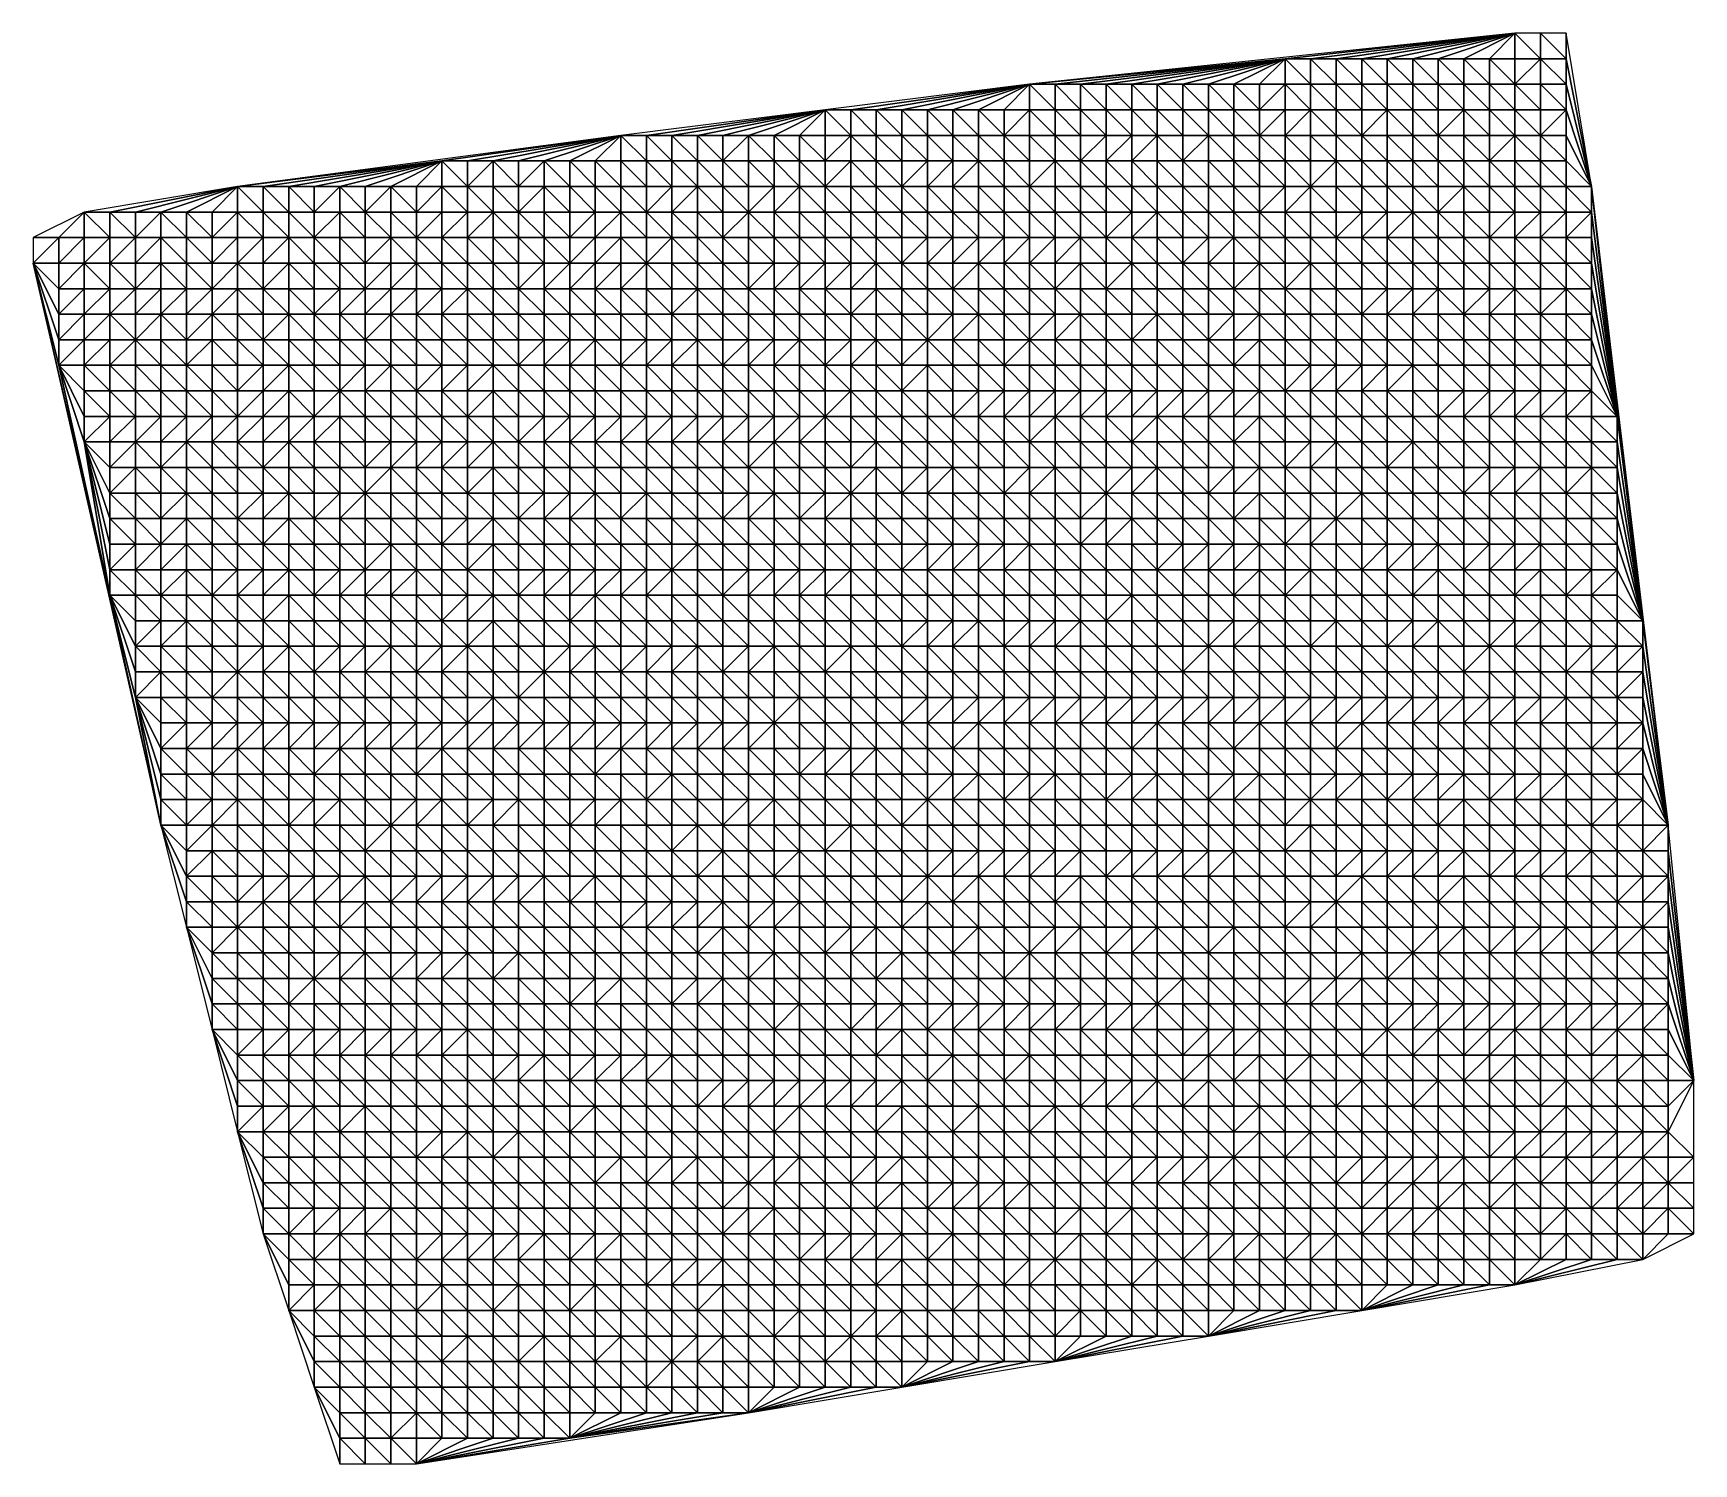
# Model space of a CAD drawing. Extents: x -43 to 22, y -21 to 35.
import ezdxf

# ---------------------------------------------------------------- set-up
doc = ezdxf.new("R2010")
doc.units = 0
doc.layers.get('0').update_dxf_attribs({"color": 254, "linetype": 'CONTINUOUS'})

msp = doc.modelspace()

# ---------------------------------------------------------------- meshes
at = {"color": 3}
mesh = msp.add_polyface(dxfattribs=at)
corners = [(11, 34, 0.788), (10, 34, 0.666), (11, 33, 0.738), (10, 33, 0.624), (11, 32, 0.684), (10, 32, 0.587), (11, 31, 0.635), (10, 31, 0.544), (12, 33, 0.823), (12, 34, 0.861), (12, 32, 0.758), (12, 31, 0.707), (9, 34, 0.558), (9, 33, 0.521), (15, 35, 1.104), (8, 34, 0.465), (7, 34, 0.39), (8, 33, 0.436), (7, 33, 0.355), (8, 32, 0.395), (7, 32, 0.324), (8, 31, -0.005), (7, 31, 0.262), (9, 32, 0.481), (9, 31, 0.437), (10, 30, 0.494), (6, 34, 0.356), (-4, 33, -0.544), (6, 33, 0.315), (5, 33, 0.298), (5, 32, 0.25), (6, 32, 0.281), (6, 31, 0.225), (7, 30, 0.212), (5, 31, 0.183), (6, 30, 0.168)]
mesh.append_faces([[corners[k] for k in face] for face in [(21, 20, 22)]], dxfattribs={"color": 4})
mesh.append_faces([[corners[k] for k in face] for face in [(19, 18, 20), (19, 20, 21), (18, 16, 26), (26, 16, 14), (26, 14, 27), (28, 26, 29), (28, 30, 31), (28, 31, 20), (20, 31, 32), (20, 32, 22), (22, 32, 33), (20, 18, 28), (28, 18, 26), (31, 34, 32), (32, 34, 35)]], dxfattribs={"color": 140})
mesh.append_faces([[corners[k] for k in face] for face in [(2, 1, 3), (2, 3, 4), (4, 3, 5), (4, 5, 6), (6, 5, 7), (10, 2, 4), (11, 4, 6), (12, 13, 3), (3, 13, 5), (3, 1, 12), (12, 1, 14), (12, 14, 15), (15, 14, 16), (15, 16, 17), (17, 16, 18), (17, 18, 19), (12, 15, 13), (13, 15, 17), (13, 17, 23), (23, 17, 19), (23, 19, 24), (24, 19, 21), (13, 23, 5), (5, 23, 24), (5, 24, 7), (7, 24, 25)]], dxfattribs={"color": 150})
mesh.append_faces([[corners[k] for k in face] for face in [(0, 1, 2), (8, 9, 0), (8, 0, 2)]], dxfattribs={"color": 160})
mesh = msp.add_polyface(dxfattribs=at)
corners = [(17, 35, 1.317), (16, 35, 1.194), (17, 34, 1.242), (16, 34, 1.168), (17, 33, 1.229), (16, 33, 1.142), (17, 32, 1.206), (16, 32, 1.104), (16, 31, 1.054), (15, 32, 1.001), (15, 31, 0.946), (14, 32, 0.929), (14, 31, 0.86), (13, 32, 0.839), (13, 31, 0.783), (12, 31, 0.707), (18, 29, 1.176), (17, 31, 1.146), (15, 34, 1.096), (15, 35, 1.104), (14, 34, 1.06), (13, 34, 0.978), (14, 33, 0.987), (13, 33, 0.912), (15, 33, 1.049), (14, 30, 0.795), (12, 34, 0.861), (11, 34, 0.788), (10, 34, 0.666), (12, 33, 0.823), (12, 32, 0.758), (11, 33, 0.738), (11, 32, 0.684), (11, 31, 0.635), (12, 30, 0.662)]
mesh.append_faces([[corners[k] for k in face] for face in [(0, 1, 2), (2, 1, 3), (2, 3, 4), (4, 3, 5), (4, 5, 6), (6, 5, 7), (6, 7, 8), (2, 4, 16), (16, 4, 6), (17, 6, 8), (0, 2, 16), (3, 18, 24)]], dxfattribs={"color": 5})
mesh.append_faces([[corners[k] for k in face] for face in [(14, 13, 15), (30, 13, 29), (30, 32, 15), (15, 33, 34), (15, 13, 30)]], dxfattribs={"color": 150})
mesh.append_faces([[corners[k] for k in face] for face in [(8, 7, 9), (8, 9, 10), (10, 9, 11), (10, 11, 12), (12, 11, 13), (12, 13, 14), (18, 3, 19), (19, 3, 1), (18, 19, 20), (20, 19, 21), (20, 21, 22), (22, 21, 23), (22, 23, 11), (11, 23, 13), (24, 18, 20), (24, 20, 22), (7, 5, 24), (24, 5, 3), (7, 24, 9), (9, 24, 22), (9, 22, 11), (25, 12, 14), (23, 21, 26), (26, 21, 19), (26, 19, 27), (27, 19, 28), (23, 26, 29), (29, 13, 23), (29, 31, 30)]], dxfattribs={"color": 160})
mesh = msp.add_polyface(dxfattribs=at)
corners = [(2, 29, -0.255), (2, 30, -0.176), (1, 30, -0.282), (1, 29, -0.347), (0, 30, -0.353), (0, 29, -0.464), (-1, 30, -0.439), (-1, 29, -0.516), (-2, 30, -0.561), (2, 28, -0.309), (1, 28, -0.432), (0, 28, -0.498), (-1, 28, -0.584), (-2, 29, -0.605), (2, 33, 0.033), (1, 33, -0.064), (2, 32, -0.021), (1, 32, -0.119), (2, 31, -0.087), (1, 31, -0.192), (2, 27, -0.395), (1, 27, -0.498), (0, 32, -0.202), (0, 33, -0.159), (0, 31, -0.274), (-1, 32, -0.295), (-1, 33, -0.252), (-2, 33, -0.346), (6, 34, 0.356), (-3, 33, -0.489), (-4, 33, -0.544), (-2, 32, -0.401), (-1, 31, -0.361), (-1, 27, -0.647), (0, 27, -0.568), (-2, 28, -0.667)]
mesh.append_faces([[corners[k] for k in face] for face in [(0, 1, 2), (0, 2, 3), (9, 0, 3), (9, 3, 10), (14, 15, 16), (16, 15, 17), (16, 17, 18), (18, 17, 19), (18, 19, 1), (1, 19, 2), (9, 10, 20), (22, 17, 23), (23, 17, 15), (24, 19, 22), (22, 19, 17), (24, 22, 25), (25, 22, 26), (25, 26, 27), (19, 24, 4), (22, 23, 26), (25, 32, 24)]], dxfattribs={"color": 4})
mesh.append_faces([[corners[k] for k in face] for face in [(3, 2, 4), (3, 4, 5), (5, 4, 6), (5, 6, 7), (7, 6, 8), (10, 3, 5), (10, 5, 11), (11, 5, 7), (11, 7, 12), (12, 7, 13), (20, 10, 21), (27, 26, 28), (27, 28, 29), (29, 28, 30), (4, 24, 6), (31, 32, 25), (32, 8, 6), (32, 6, 24), (4, 2, 19), (12, 33, 11), (11, 33, 34), (11, 34, 10), (10, 34, 21), (12, 35, 33)]], dxfattribs={"color": 120})
mesh = msp.add_polyface(dxfattribs=at)
corners = [(6, 29, 0.117), (5, 30, 0.122), (5, 29, 0.065), (4, 30, 0.055), (4, 29, -0.016), (3, 30, -0.046), (3, 29, -0.129), (2, 30, -0.176), (2, 29, -0.255), (5, 33, 0.298), (6, 34, 0.356), (4, 33, 0.244), (5, 32, 0.25), (4, 32, 0.193), (5, 31, 0.183), (4, 31, 0.125), (6, 33, 0.315), (6, 32, 0.281), (6, 30, 0.168), (5, 28, 0.011), (4, 28, -0.08), (3, 28, -0.196), (2, 28, -0.309), (5, 27, -0.053), (3, 33, 0.178), (2, 33, 0.033), (1, 33, -0.064), (3, 32, 0.104), (3, 31, 0.033), (2, 32, -0.021), (2, 31, -0.087), (4, 27, -0.148), (3, 27, -0.265), (2, 27, -0.395), (0, 33, -0.159), (-1, 33, -0.252)]
mesh.append_faces([[corners[k] for k in face] for face in [(4, 3, 5), (4, 5, 6), (6, 5, 7), (6, 7, 8), (19, 2, 4), (19, 4, 20), (20, 4, 6), (20, 6, 21), (21, 6, 8), (21, 8, 22), (19, 20, 23), (25, 10, 26), (30, 28, 29), (29, 28, 27), (30, 7, 28), (28, 7, 5), (20, 21, 31), (31, 21, 32), (22, 32, 21), (34, 26, 10), (35, 34, 10)]], dxfattribs={"color": 4})
mesh.append_faces([[corners[k] for k in face] for face in [(33, 32, 22)]], dxfattribs={"color": 120})
mesh.append_faces([[corners[k] for k in face] for face in [(0, 1, 2), (2, 1, 3), (2, 3, 4), (9, 10, 11), (9, 11, 12), (12, 11, 13), (12, 13, 14), (14, 13, 15), (14, 15, 1), (1, 15, 3), (9, 12, 16), (12, 14, 17), (18, 14, 1), (0, 2, 19), (13, 11, 24), (24, 11, 10), (24, 10, 25), (13, 27, 15), (15, 27, 28), (15, 28, 3), (3, 28, 5), (13, 24, 27), (27, 24, 25), (27, 25, 29)]], dxfattribs={"color": 140})
mesh = msp.add_polyface(dxfattribs=at)
corners = [(-5, 29, -0.779), (-5, 30, -0.722), (-6, 30, -0.778), (-6, 29, -0.837), (-7, 29, -0.887), (-6, 28, -0.899), (-7, 28, -0.95), (-6, 27, -0.957), (-7, 27, -1.009), (-6, 32, -0.671), (-4, 33, -0.544), (-7, 32, -0.735), (-6, 31, -0.722), (-7, 31, -0.773), (-7, 30, -0.827), (-8, 29, -0.933), (-8, 28, -0.989), (-8, 27, -1.045), (-5, 32, -0.624), (-5, 31, -0.675), (-5, 27, -0.902), (-6, 26, -1.021), (-5, 28, -0.842), (-8, 31, -0.816), (-8, 32, -0.765), (-9, 32, -0.819), (-10, 32, -0.889), (-11, 32, -0.965), (-9, 31, -0.875), (-9, 30, -0.93), (-8, 30, -0.874), (-9, 29, -0.986), (-9, 28, -1.036), (-9, 27, -1.084), (-9, 26, -1.134), (-12, 32, -1.033)]
mesh.append_faces([[corners[k] for k in face] for face in [(0, 1, 2), (0, 2, 3), (3, 2, 4), (3, 4, 5), (5, 4, 6), (5, 6, 7), (7, 6, 8), (12, 11, 13), (12, 13, 2), (2, 13, 14), (2, 14, 4), (4, 14, 15), (4, 15, 6), (6, 15, 16), (6, 16, 8), (8, 16, 17), (1, 12, 2), (20, 5, 7), (20, 7, 21), (22, 3, 5), (14, 13, 23), (23, 13, 24), (23, 24, 25), (25, 24, 10), (25, 10, 26), (26, 10, 27), (13, 11, 24), (24, 11, 10), (23, 25, 28), (29, 30, 28), (28, 30, 23), (29, 31, 30), (30, 31, 15), (30, 15, 14), (23, 30, 14), (15, 31, 16), (16, 31, 32), (16, 32, 17), (17, 32, 33), (17, 33, 34), (35, 27, 10)]], dxfattribs={"color": 110})
mesh.append_faces([[corners[k] for k in face] for face in [(9, 10, 11), (9, 11, 12), (18, 9, 19), (19, 9, 12)]], dxfattribs={"color": 120})
mesh = msp.add_polyface(dxfattribs=at)
corners = [(-1, 29, -0.516), (-2, 30, -0.561), (-2, 29, -0.605), (-3, 30, -0.633), (-3, 29, -0.679), (-4, 29, -0.739), (-3, 28, -0.734), (-4, 28, -0.789), (-3, 27, -0.785), (-4, 27, -0.841), (-1, 28, -0.584), (-2, 28, -0.667), (-3, 33, -0.489), (-4, 33, -0.544), (-3, 32, -0.523), (-4, 32, -0.581), (-3, 31, -0.58), (-4, 31, -0.635), (-4, 30, -0.691), (-5, 30, -0.722), (-5, 29, -0.779), (-1, 32, -0.295), (-2, 33, -0.346), (-2, 32, -0.401), (-2, 31, -0.464), (-1, 31, -0.361), (-1, 27, -0.647), (-2, 27, -0.72), (-5, 31, -0.675), (-5, 32, -0.624), (-6, 32, -0.671), (-6, 31, -0.722), (-5, 28, -0.842), (-5, 27, -0.902), (-6, 28, -0.899), (-6, 29, -0.837)]
mesh.append_faces([[corners[k] for k in face] for face in [(21, 22, 23)]], dxfattribs={"color": 4})
mesh.append_faces([[corners[k] for k in face] for face in [(6, 5, 7), (6, 7, 8), (8, 7, 9), (5, 18, 19), (5, 19, 20), (8, 27, 6), (6, 27, 11), (5, 20, 7), (7, 20, 32), (7, 32, 9), (9, 32, 33), (32, 34, 33), (20, 35, 32)]], dxfattribs={"color": 110})
mesh.append_faces([[corners[k] for k in face] for face in [(0, 1, 2), (2, 1, 3), (2, 3, 4), (4, 3, 5), (4, 5, 6), (10, 2, 11), (11, 2, 4), (11, 4, 6), (12, 13, 14), (14, 13, 15), (14, 15, 16), (16, 15, 17), (16, 17, 3), (3, 17, 18), (3, 18, 5), (23, 22, 12), (23, 12, 14), (24, 25, 23), (23, 14, 24), (24, 14, 16), (24, 16, 1), (1, 16, 3), (24, 1, 25), (26, 11, 27), (28, 15, 29), (29, 15, 13), (29, 13, 30), (28, 31, 19), (18, 17, 28), (28, 17, 15), (18, 28, 19)]], dxfattribs={"color": 120})
mesh = msp.add_polyface(dxfattribs=at)
corners = [(-17, 25, -1.685), (-17, 26, -1.635), (-18, 26, -1.716), (-18, 25, -1.762), (-19, 26, -1.796), (-19, 25, -1.841), (-20, 25, -1.894), (-18, 31, -1.457), (-19, 31, -1.571), (-18, 30, -1.517), (-19, 30, -1.595), (-18, 29, -1.567), (-19, 29, -1.642), (-19, 28, -1.69), (-20, 29, -1.708), (-20, 28, -1.76), (-16, 27, -1.525), (-17, 28, -1.541), (-17, 27, -1.587), (-18, 28, -1.615), (-18, 27, -1.664), (-19, 27, -1.744), (-20, 27, -1.811), (-21, 27, -1.853), (-17, 30, -1.444), (-16, 30, -1.385), (-17, 31, -1.394), (-16, 28, -1.478), (-17, 29, -1.495), (-16, 26, -1.573), (-16, 29, -1.432), (-20, 31, -1.811), (-12, 32, -1.033), (-20, 30, -1.662), (-21, 30, -1.714), (-20, 26, -1.856), (-21, 26, -1.894), (-21, 25, -1.932)]
mesh.append_faces([[corners[k] for k in face] for face in [(0, 1, 2), (3, 2, 4), (7, 8, 9), (9, 8, 10), (9, 10, 11), (11, 10, 12), (11, 12, 13), (13, 12, 14), (13, 14, 15), (16, 17, 18), (18, 17, 19), (18, 19, 20), (20, 19, 13), (20, 13, 21), (21, 13, 15), (21, 15, 22), (24, 25, 26), (24, 26, 7), (27, 28, 17), (29, 18, 1), (1, 18, 20), (1, 20, 2), (2, 20, 4), (7, 9, 24), (24, 9, 28), (24, 28, 30), (9, 11, 28), (28, 11, 19), (28, 19, 17), (10, 8, 31), (10, 31, 33), (33, 31, 34), (33, 34, 14), (14, 12, 33), (33, 12, 10), (20, 21, 4), (4, 21, 22), (4, 22, 35), (19, 11, 13), (4, 35, 6)]], dxfattribs={"color": 3})
mesh.append_faces([[corners[k] for k in face] for face in [(5, 4, 6), (22, 15, 23), (31, 8, 32), (35, 22, 36), (6, 35, 37)]], dxfattribs={"color": 80})
mesh = msp.add_polyface(dxfattribs=at)
corners = [(-13, 31, -1.138), (-12, 32, -1.033), (-14, 31, -1.216), (-13, 30, -1.197), (-14, 30, -1.271), (-13, 29, -1.259), (-14, 29, -1.326), (-14, 28, -1.384), (-15, 28, -1.431), (-14, 27, -1.442), (-15, 27, -1.484), (-14, 26, -1.492), (-15, 26, -1.535), (-12, 30, -1.125), (-12, 29, -1.181), (-12, 28, -1.238), (-13, 28, -1.321), (-15, 30, -1.33), (-15, 31, -1.277), (-16, 30, -1.385), (-16, 31, -1.339), (-17, 31, -1.394), (-18, 31, -1.457), (-19, 31, -1.571), (-15, 29, -1.377), (-16, 29, -1.432), (-16, 28, -1.478), (-16, 27, -1.525), (-17, 28, -1.541), (-17, 30, -1.444), (-13, 27, -1.377), (-13, 26, -1.429), (-14, 25, -1.535), (-17, 29, -1.495), (-16, 26, -1.573), (-17, 27, -1.587)]
mesh.append_faces([[corners[k] for k in face] for face in [(9, 8, 10), (9, 10, 11), (11, 10, 12), (22, 1, 23), (27, 26, 28), (25, 19, 29), (9, 11, 31), (25, 33, 26), (12, 10, 27), (27, 10, 8), (12, 27, 34), (34, 27, 35)]], dxfattribs={"color": 3})
mesh.append_faces([[corners[k] for k in face] for face in [(0, 1, 2), (0, 2, 3), (3, 2, 4), (3, 4, 5), (5, 4, 6), (5, 6, 7), (7, 6, 8), (7, 8, 9), (13, 0, 3), (14, 3, 5), (15, 5, 16), (6, 4, 17), (17, 4, 18), (17, 18, 19), (19, 18, 20), (19, 20, 21), (21, 20, 1), (21, 1, 22), (4, 2, 18), (18, 2, 1), (18, 1, 20), (17, 19, 24), (24, 19, 25), (24, 25, 8), (8, 25, 26), (8, 26, 27), (17, 24, 6), (6, 24, 8), (30, 16, 7), (7, 16, 5), (7, 9, 30), (30, 9, 31), (31, 11, 32)]], dxfattribs={"color": 100})
mesh = msp.add_polyface(dxfattribs=at)
corners = [(-10, 32, -0.889), (-11, 32, -0.965), (-10, 31, -0.95), (-11, 31, -1.018), (-10, 30, -0.999), (-11, 30, -1.065), (-10, 29, -1.049), (-11, 29, -1.112), (-10, 28, -1.095), (-11, 28, -1.162), (-10, 27, -1.14), (-11, 27, -1.211), (-10, 26, -1.185), (-11, 26, -1.263), (-9, 31, -0.875), (-9, 32, -0.819), (-9, 30, -0.93), (-9, 29, -0.986), (-9, 28, -1.036), (-9, 27, -1.084), (-9, 26, -1.134), (-12, 31, -1.079), (-12, 32, -1.033), (-13, 31, -1.138), (-12, 30, -1.125), (-12, 29, -1.181), (-13, 30, -1.197), (-13, 29, -1.259), (-12, 28, -1.238), (-13, 28, -1.321), (-12, 27, -1.293), (-13, 27, -1.377), (-12, 26, -1.35), (-13, 26, -1.429), (-13, 25, -1.473), (-12, 25, -1.4)]
mesh.append_faces([[corners[k] for k in face] for face in [(8, 7, 9), (8, 9, 10), (10, 9, 11), (10, 11, 12), (12, 11, 13), (19, 8, 10), (19, 10, 20), (20, 10, 12), (21, 3, 22), (21, 22, 23), (24, 21, 23), (5, 24, 25), (5, 25, 7), (7, 25, 9), (24, 26, 25), (25, 27, 28), (28, 29, 30), (30, 29, 31), (30, 31, 32), (32, 31, 33), (32, 33, 34), (11, 9, 28), (28, 9, 25), (28, 30, 11), (11, 30, 13), (30, 32, 13), (13, 32, 35)]], dxfattribs={"color": 100})
mesh.append_faces([[corners[k] for k in face] for face in [(0, 1, 2), (2, 1, 3), (2, 3, 4), (4, 3, 5), (4, 5, 6), (6, 5, 7), (6, 7, 8), (14, 15, 0), (14, 0, 2), (14, 2, 16), (16, 2, 4), (16, 4, 17), (17, 4, 6), (17, 6, 18), (18, 6, 8), (18, 8, 19), (22, 3, 1), (3, 21, 24), (3, 24, 5)]], dxfattribs={"color": 110})
mesh = msp.add_polyface(dxfattribs=at)
corners = [(13, 31, 0.783), (12, 31, 0.707), (13, 30, 0.729), (12, 30, 0.662), (13, 29, 0.686), (12, 29, 0.621), (12, 28, 0.573), (18, 29, 1.176), (17, 32, 1.206), (17, 31, 1.146), (16, 31, 1.054), (17, 30, 1.092), (16, 30, 1.001), (17, 29, 1.03), (16, 29, 0.93), (17, 28, 0.966), (16, 28, 0.863), (16, 27, 0.81), (18, 28, 1.083), (17, 27, 0.903), (15, 31, 0.946), (15, 30, 0.88), (15, 29, 0.758), (15, 28, 0.764), (15, 27, 0.736), (14, 31, 0.86), (14, 30, 0.795), (11, 30, 0.587), (14, 29, 0.747), (14, 28, 0.702), (13, 28, 0.644), (14, 27, 0.67), (13, 27, 0.603), (18, 27, 1.056), (12, 27, 0.536), (11, 28, 0.486)]
mesh.append_faces([[corners[k] for k in face] for face in [(7, 8, 9), (9, 10, 11), (9, 11, 7), (7, 11, 13), (7, 13, 18)]], dxfattribs={"color": 5})
mesh.append_faces([[corners[k] for k in face] for face in [(0, 1, 2), (2, 1, 3), (2, 3, 4), (4, 3, 5), (4, 5, 6), (3, 27, 5), (22, 21, 26), (22, 26, 28), (28, 26, 2), (28, 2, 4), (29, 23, 28), (28, 23, 22), (28, 4, 29), (29, 4, 30), (29, 30, 31), (31, 30, 32), (23, 29, 31), (32, 30, 6), (6, 30, 4), (32, 6, 34), (34, 6, 35)]], dxfattribs={"color": 150})
mesh.append_faces([[corners[k] for k in face] for face in [(11, 10, 12), (11, 12, 13), (13, 12, 14), (13, 14, 15), (15, 14, 16), (15, 16, 17), (18, 13, 15), (18, 15, 19), (10, 20, 12), (12, 20, 21), (12, 21, 14), (14, 21, 22), (14, 22, 16), (16, 22, 23), (16, 23, 24), (20, 25, 26), (26, 0, 2), (26, 21, 20), (33, 18, 19)]], dxfattribs={"color": 160})
mesh = msp.add_polyface(dxfattribs=at)
corners = [(-24, 25, -2.109), (-24, 26, -2.065), (-25, 26, -2.137), (-25, 25, -2.178), (-26, 26, -2.211), (-26, 25, -2.247), (-27, 26, -2.287), (-27, 25, -2.326), (-28, 26, -2.368), (-28, 25, -2.407), (-29, 25, -2.482), (-24, 29, -1.92), (-24, 30, -1.875), (-25, 30, -1.941), (-25, 29, -1.998), (-26, 29, -2.077), (-25, 28, -2.044), (-26, 28, -2.121), (-26, 27, -2.166), (-27, 27, -2.242), (-24, 28, -1.969), (-25, 27, -2.093), (-24, 27, -2.016), (-26, 30, -2.032), (-27, 30, -2.168), (-27, 29, -2.147), (-28, 29, -2.214), (-28, 28, -2.274), (-29, 29, -2.291), (-27, 28, -2.195), (-28, 27, -2.322), (-20, 31, -1.811), (-35, 29, -2.703), (-25, 24, -2.218), (-27, 24, -2.357), (-29, 28, -2.348), (-29, 27, -2.397), (-28, 24, -2.435), (-26, 24, -2.284)]
mesh.append_faces([[corners[k] for k in face] for face in [(3, 2, 4), (3, 4, 5), (5, 4, 6), (5, 6, 7), (7, 6, 8), (7, 8, 9), (9, 8, 10), (4, 19, 6), (27, 26, 28), (26, 24, 28), (19, 29, 30), (19, 30, 6), (6, 30, 8), (29, 27, 30), (3, 5, 33), (5, 7, 34), (27, 35, 30), (30, 36, 8), (7, 9, 37), (38, 5, 34)]], dxfattribs={"color": 70})
mesh.append_faces([[corners[k] for k in face] for face in [(0, 1, 2), (0, 2, 3), (11, 12, 13), (11, 13, 14), (14, 13, 15), (14, 15, 16), (16, 15, 17), (16, 17, 18), (18, 17, 19), (18, 19, 4), (20, 14, 16), (21, 22, 16), (21, 16, 18), (13, 23, 15), (15, 23, 24), (15, 24, 25), (25, 24, 26), (25, 26, 27), (15, 25, 17), (17, 25, 29), (17, 29, 19), (25, 27, 29), (24, 31, 32), (21, 18, 2), (2, 18, 4), (2, 1, 21)]], dxfattribs={"color": 80})
mesh = msp.add_polyface(dxfattribs=at)
corners = [(-20, 28, -1.76), (-20, 29, -1.708), (-21, 29, -1.76), (-21, 28, -1.803), (-22, 29, -1.809), (-22, 28, -1.848), (-23, 29, -1.855), (-23, 28, -1.9), (-24, 28, -1.969), (-23, 27, -1.94), (-24, 27, -2.016), (-23, 26, -1.988), (-24, 26, -2.065), (-24, 25, -2.109), (-20, 27, -1.811), (-21, 27, -1.853), (-21, 26, -1.894), (-22, 26, -1.931), (-22, 25, -1.969), (-23, 25, -2.035), (-21, 30, -1.714), (-20, 26, -1.856), (-21, 25, -1.932), (-22, 30, -1.76), (-20, 31, -1.811), (-23, 30, -1.814), (-24, 30, -1.875), (-24, 29, -1.92), (-22, 27, -1.888), (-25, 29, -1.998), (-25, 27, -2.093), (-25, 28, -2.044), (-25, 30, -1.941), (-26, 30, -2.032), (-27, 30, -2.168)]
mesh.append_faces([[corners[k] for k in face] for face in [(0, 1, 2), (0, 2, 3), (1, 20, 2), (2, 20, 23), (23, 20, 24), (23, 24, 25), (0, 3, 15), (2, 23, 4)]], dxfattribs={"color": 3})
mesh.append_faces([[corners[k] for k in face] for face in [(3, 2, 4), (3, 4, 5), (5, 4, 6), (5, 6, 7), (7, 6, 8), (7, 8, 9), (9, 8, 10), (9, 10, 11), (11, 10, 12), (11, 12, 13), (14, 15, 16), (16, 15, 17), (16, 17, 18), (18, 17, 19), (21, 16, 22), (22, 16, 18), (25, 24, 26), (25, 26, 27), (15, 3, 28), (15, 28, 17), (17, 28, 9), (17, 9, 11), (4, 23, 25), (4, 25, 6), (6, 25, 27), (6, 27, 8), (8, 27, 29), (3, 5, 28), (28, 5, 7), (28, 7, 9), (12, 10, 30), (17, 11, 19), (19, 11, 13), (8, 31, 10), (26, 24, 32), (32, 24, 33), (33, 24, 34)]], dxfattribs={"color": 80})
mesh = msp.add_polyface(dxfattribs=at)
corners = [(12, 28, 0.573), (12, 29, 0.621), (11, 29, 0.542), (11, 28, 0.486), (10, 29, 0.437), (10, 28, 0.373), (9, 29, 0.314), (9, 28, 0.251), (8, 29, 0.227), (8, 28, 0.187), (7, 29, 0.166), (7, 28, 0.127), (6, 28, 0.07), (7, 27, 0.081), (11, 31, 0.635), (10, 31, 0.544), (11, 30, 0.587), (10, 30, 0.494), (12, 30, 0.662), (12, 27, 0.536), (11, 27, 0.429), (10, 27, 0.32), (8, 31, -0.005), (7, 31, 0.262), (8, 30, 0.27), (7, 30, 0.212), (6, 30, 0.168), (6, 29, 0.117), (5, 30, 0.122), (9, 31, 0.437), (9, 30, 0.376), (9, 27, 0.225), (8, 27, 0.144), (6, 31, 0.225), (5, 28, 0.011), (6, 27, 0.021)]
mesh.append_faces([[corners[k] for k in face] for face in [(22, 23, 24)]], dxfattribs={"color": 4})
mesh.append_faces([[corners[k] for k in face] for face in [(5, 4, 6), (5, 6, 7), (7, 6, 8), (7, 8, 9), (9, 8, 10), (9, 10, 11), (11, 10, 12), (11, 12, 13), (24, 23, 25), (24, 25, 10), (10, 25, 26), (10, 26, 27), (27, 26, 28), (30, 22, 24), (30, 24, 6), (6, 24, 8), (30, 17, 29), (5, 7, 31), (31, 7, 32), (21, 5, 31), (10, 8, 24), (33, 26, 25), (10, 27, 12), (12, 27, 34), (12, 34, 35), (7, 9, 32), (32, 9, 11), (32, 11, 13)]], dxfattribs={"color": 140})
mesh.append_faces([[corners[k] for k in face] for face in [(0, 1, 2), (0, 2, 3), (3, 2, 4), (3, 4, 5), (14, 15, 16), (16, 15, 17), (16, 17, 2), (2, 17, 4), (18, 14, 16), (1, 16, 2), (19, 3, 20), (20, 3, 21), (29, 22, 30), (4, 17, 30), (4, 30, 6), (3, 5, 21)]], dxfattribs={"color": 150})
mesh = msp.add_polyface(dxfattribs=at)
corners = [(-28, 25, -2.407), (-29, 25, -2.482), (-29, 24, -2.515), (-28, 28, -2.274), (-29, 29, -2.291), (-29, 28, -2.348), (-30, 28, -2.428), (-29, 27, -2.397), (-30, 27, -2.473), (-30, 26, -2.516), (-31, 27, -2.553), (-31, 26, -2.593), (-32, 27, -2.624), (-32, 26, -2.666), (-33, 27, -2.696), (-27, 30, -2.168), (-30, 29, -2.371), (-31, 29, -2.456), (-31, 28, -2.507), (-32, 28, -2.581), (-33, 28, -2.653), (-35, 29, -2.703), (-34, 29, -2.688), (-28, 27, -2.322), (-28, 26, -2.368), (-29, 26, -2.444), (-30, 25, -2.555), (-30, 24, -2.591), (-32, 29, -2.537), (-33, 29, -2.609), (-31, 25, -2.629), (-31, 24, -2.667), (-32, 25, -2.71), (-33, 26, -2.741), (-33, 25, -2.783), (-32, 24, -2.749), (-33, 24, -2.827)]
mesh.append_faces([[corners[k] for k in face] for face in [(11, 10, 12), (11, 12, 13), (13, 12, 14), (12, 19, 20), (19, 17, 28), (29, 15, 22), (10, 8, 18), (26, 11, 30), (26, 30, 31), (12, 10, 18), (32, 30, 13), (13, 30, 11), (13, 33, 32), (32, 33, 34), (32, 34, 35), (35, 34, 36), (35, 30, 32)]], dxfattribs={"color": 60})
mesh.append_faces([[corners[k] for k in face] for face in [(0, 1, 2), (3, 4, 5), (5, 4, 6), (5, 6, 7), (7, 6, 8), (7, 8, 9), (9, 8, 10), (9, 10, 11), (4, 15, 16), (4, 16, 6), (6, 16, 17), (6, 17, 18), (18, 17, 19), (18, 19, 12), (23, 5, 7), (24, 7, 25), (24, 25, 1), (1, 25, 26), (1, 26, 27), (28, 17, 15), (28, 15, 29), (28, 29, 19), (18, 8, 6), (16, 15, 17), (7, 9, 25), (25, 9, 26), (9, 11, 26)]], dxfattribs={"color": 70})
mesh.append_faces([[corners[k] for k in face] for face in [(15, 21, 22)]], dxfattribs={"color": 80})
mesh = msp.add_polyface(dxfattribs=at)
corners = [(-37, 26, -3.034), (-37, 27, -2.995), (-38, 27, -3.071), (-38, 26, -3.115), (-39, 26, -3.193), (-39, 25, -3.22), (-40, 26, -3.278), (-40, 25, -3.294), (-41, 26, -3.364), (-41, 25, -3.347), (-42, 25, -3.415), (-42, 24, -3.448), (-43, 26, -3.41), (-42, 23, -3.486), (-38, 28, -3.03), (-39, 28, -3.121), (-39, 27, -3.162), (-40, 28, -3.211), (-40, 27, -3.233), (-41, 28, -3.287), (-41, 27, -3.315), (-42, 27, -3.388), (-42, 26, -3.404), (-37, 25, -3.068), (-38, 25, -3.147), (-39, 24, -3.255), (-40, 24, -3.315), (-35, 29, -2.703), (-43, 27, -3.444), (-38, 24, -3.181), (-41, 24, -3.381)]
mesh.append_faces([[corners[k] for k in face] for face in [(0, 1, 2), (0, 2, 3), (3, 2, 4), (3, 4, 5), (5, 4, 6), (5, 6, 7), (14, 15, 16), (16, 15, 17), (16, 17, 18), (18, 17, 19), (18, 19, 20), (23, 3, 24), (24, 3, 5), (24, 5, 25), (25, 5, 26), (1, 14, 2), (14, 16, 2), (2, 16, 4), (18, 8, 6), (18, 6, 16), (16, 6, 4), (23, 24, 29), (29, 24, 25), (5, 7, 26)]], dxfattribs={"color": 2})
mesh.append_faces([[corners[k] for k in face] for face in [(7, 6, 8), (7, 8, 9), (9, 8, 10), (9, 10, 11), (11, 10, 12), (11, 12, 13), (20, 19, 21), (20, 21, 22), (22, 21, 12), (22, 12, 10), (19, 17, 27), (20, 8, 18), (19, 28, 21), (21, 28, 12), (10, 8, 22), (22, 8, 20), (26, 7, 30), (7, 9, 30), (30, 9, 11), (30, 11, 13)]], dxfattribs={"color": 40})
mesh.append_faces([[corners[k] for k in face] for face in [(27, 17, 15)]], dxfattribs={"color": 60})
mesh = msp.add_polyface(dxfattribs=at)
corners = [(-32, 26, -2.666), (-33, 27, -2.696), (-33, 26, -2.741), (-34, 26, -2.814), (-34, 25, -2.858), (-35, 26, -2.885), (-35, 25, -2.923), (-36, 25, -2.994), (-36, 24, -3.03), (-32, 27, -2.624), (-33, 28, -2.653), (-34, 28, -2.728), (-34, 27, -2.774), (-35, 28, -2.804), (-35, 27, -2.849), (-36, 27, -2.92), (-36, 26, -2.959), (-37, 27, -2.995), (-37, 26, -3.034), (-34, 29, -2.688), (-35, 29, -2.703), (-33, 29, -2.609), (-32, 28, -2.581), (-36, 28, -2.877), (-37, 28, -2.951), (-38, 28, -3.03), (-39, 28, -3.121), (-37, 25, -3.068), (-38, 26, -3.115), (-33, 24, -2.827), (-33, 25, -2.783), (-34, 24, -2.897), (-35, 24, -2.963), (-37, 24, -3.103), (-38, 24, -3.181)]
mesh.append_faces([[corners[k] for k in face] for face in [(6, 5, 7), (6, 7, 8), (16, 15, 17), (16, 17, 18), (15, 24, 17), (24, 20, 25), (25, 20, 26), (7, 16, 18), (7, 18, 27), (27, 18, 28), (32, 6, 8), (24, 25, 17), (7, 27, 33), (33, 27, 34)]], dxfattribs={"color": 2})
mesh.append_faces([[corners[k] for k in face] for face in [(0, 1, 2), (2, 1, 3), (2, 3, 4), (4, 3, 5), (4, 5, 6), (9, 10, 1), (1, 10, 11), (1, 11, 12), (12, 11, 13), (12, 13, 14), (14, 13, 15), (14, 15, 16), (19, 20, 11), (19, 11, 10), (21, 19, 10), (22, 21, 10), (1, 12, 3), (3, 12, 5), (13, 20, 23), (23, 20, 24), (23, 24, 15), (13, 23, 15), (20, 13, 11), (12, 14, 5), (5, 14, 16), (5, 16, 7), (29, 30, 4), (4, 30, 2), (29, 4, 31), (31, 4, 6), (31, 6, 32)]], dxfattribs={"color": 60})
mesh = msp.add_polyface(dxfattribs=at)
corners = [(16, 27, 0.81), (16, 28, 0.863), (15, 27, 0.736), (16, 26, 0.785), (15, 26, 0.706), (16, 25, 0.767), (15, 25, 0.685), (16, 24, 0.744), (15, 24, 0.659), (16, 23, 0.718), (15, 23, 0.642), (16, 22, 0.693), (15, 22, 0.629), (16, 21, 0.674), (15, 21, 0.616), (15, 20, 0.602), (17, 27, 0.903), (17, 28, 0.966), (17, 26, 0.872), (17, 25, 0.853), (18, 29, 1.176), (18, 28, 1.083), (19, 20, 0.898), (18, 27, 1.056), (18, 26, 0.999), (18, 25, 0.966), (18, 24, 0.921), (17, 24, 0.827), (18, 23, 0.864), (17, 23, 0.787), (18, 22, 0.824), (17, 22, 0.757), (18, 21, 0.789), (17, 21, 0.726), (17, 20, 0.703), (16, 20, 0.655)]
mesh.append_faces([[corners[k] for k in face] for face in [(20, 21, 22)]], dxfattribs={"color": 5})
mesh.append_faces([[corners[k] for k in face] for face in [(3, 4, 5), (5, 6, 7), (7, 8, 9), (9, 10, 11), (11, 10, 12), (11, 12, 13), (13, 12, 14), (13, 14, 15), (7, 27, 19), (31, 29, 9), (9, 29, 7), (9, 11, 31), (31, 11, 33), (11, 13, 33), (33, 13, 35)]], dxfattribs={"color": 150})
mesh.append_faces([[corners[k] for k in face] for face in [(0, 1, 2), (0, 2, 3), (16, 17, 0), (16, 0, 18), (18, 0, 3), (18, 3, 19), (19, 3, 5), (19, 5, 7), (22, 21, 23), (22, 23, 24), (24, 23, 16), (24, 16, 18), (22, 24, 25), (25, 24, 18), (25, 18, 19), (25, 19, 26), (26, 19, 27), (26, 27, 28), (28, 27, 29), (28, 29, 30), (30, 29, 31), (30, 31, 32), (32, 31, 33), (32, 33, 34), (25, 26, 22), (22, 26, 28), (22, 28, 30), (30, 32, 22), (29, 27, 7)]], dxfattribs={"color": 160})
mesh = msp.add_polyface(dxfattribs=at)
corners = [(17, 20, 0.703), (17, 21, 0.726), (16, 20, 0.655), (17, 19, 0.683), (16, 19, 0.634), (17, 18, 0.661), (16, 18, 0.604), (17, 17, 0.624), (16, 17, 0.564), (17, 16, 0.572), (16, 16, 0.503), (17, 15, 0.502), (16, 15, 0.426), (17, 14, 0.42), (16, 14, 0.345), (19, 20, 0.898), (18, 21, 0.789), (18, 20, 0.765), (19, 19, 0.822), (18, 19, 0.745), (19, 18, 0.799), (18, 18, 0.724), (19, 17, 0.746), (18, 17, 0.688), (19, 16, 0.716), (18, 16, 0.647), (19, 15, 0.663), (18, 15, 0.585), (19, 14, 0.606), (18, 14, 0.521), (20, 12, 0.579), (18, 29, 1.176), (21, 4, 0.671)]
mesh.append_faces([[corners[k] for k in face] for face in [(31, 30, 32)]], dxfattribs={"color": 5})
mesh.append_faces([[corners[k] for k in face] for face in [(0, 1, 2), (0, 2, 3), (3, 4, 5), (5, 4, 6), (5, 6, 7), (7, 6, 8), (7, 8, 9), (9, 8, 10), (9, 10, 11), (11, 10, 12), (11, 12, 13), (13, 12, 14), (22, 21, 23), (22, 23, 24), (24, 23, 25), (24, 25, 26), (26, 25, 27), (26, 27, 28), (28, 27, 29), (30, 20, 22), (30, 22, 24), (0, 3, 19), (19, 3, 21), (19, 17, 0), (0, 17, 16), (3, 5, 21), (21, 5, 7), (21, 7, 23), (23, 7, 25), (24, 26, 30), (27, 25, 9), (9, 25, 7), (9, 11, 27), (27, 11, 29), (11, 13, 29)]], dxfattribs={"color": 150})
mesh.append_faces([[corners[k] for k in face] for face in [(15, 16, 17), (15, 17, 18), (18, 17, 19), (18, 19, 20), (20, 19, 21), (20, 21, 22), (18, 20, 30), (18, 30, 15), (15, 30, 31)]], dxfattribs={"color": 160})
mesh = msp.add_polyface(dxfattribs=at)
corners = [(6, 25, -0.115), (5, 26, -0.128), (5, 25, -0.203), (4, 25, -0.296), (5, 24, -0.251), (4, 24, -0.348), (4, 23, -0.37), (3, 23, -0.475), (4, 22, -0.384), (3, 22, -0.485), (4, 21, -0.393), (3, 21, -0.495), (6, 27, 0.021), (5, 28, 0.011), (5, 27, -0.053), (6, 26, -0.046), (6, 22, -0.191), (5, 23, -0.274), (5, 22, -0.287), (5, 21, -0.306), (4, 28, -0.08), (4, 27, -0.148), (4, 26, -0.223), (3, 26, -0.337), (3, 25, -0.411), (2, 26, -0.473), (2, 25, -0.536), (6, 24, -0.163), (6, 23, -0.182), (6, 21, -0.208), (3, 27, -0.265), (2, 27, -0.395), (3, 24, -0.464), (2, 24, -0.555), (2, 23, -0.591), (2, 22, -0.591), (2, 21, -0.593), (1, 23, -0.673)]
mesh.append_faces([[corners[k] for k in face] for face in [(0, 1, 2), (2, 1, 3), (2, 3, 4), (4, 3, 5), (4, 5, 6), (12, 13, 14), (15, 14, 1), (16, 17, 18), (18, 17, 8), (18, 8, 19), (19, 8, 10), (14, 20, 21), (14, 21, 1), (1, 21, 22), (1, 22, 3), (3, 22, 23), (3, 23, 24), (27, 2, 4), (28, 4, 17), (29, 18, 19), (21, 30, 23), (30, 31, 25), (3, 24, 5), (21, 23, 22)]], dxfattribs={"color": 4})
mesh.append_faces([[corners[k] for k in face] for face in [(6, 5, 7), (6, 7, 8), (8, 7, 9), (8, 9, 10), (10, 9, 11), (24, 23, 25), (24, 25, 26), (23, 30, 25), (5, 24, 32), (5, 32, 7), (7, 32, 33), (7, 33, 34), (24, 26, 32), (32, 26, 33), (8, 17, 6), (6, 17, 4), (7, 34, 9), (9, 34, 35), (9, 35, 11), (11, 35, 36), (35, 34, 37)]], dxfattribs={"color": 120})
mesh = msp.add_polyface(dxfattribs=at)
corners = [(7, 27, 0.081), (6, 28, 0.07), (6, 27, 0.021), (7, 26, 0.019), (6, 26, -0.046), (6, 25, -0.115), (5, 26, -0.128), (8, 24, 0.033), (9, 24, 0.15), (8, 25, 0.06), (7, 25, -0.042), (12, 24, 0.434), (12, 25, 0.453), (11, 24, 0.351), (12, 23, 0.426), (11, 27, 0.429), (10, 27, 0.32), (11, 26, 0.391), (10, 26, 0.282), (11, 25, 0.366), (10, 25, 0.265), (10, 24, 0.259), (10, 23, 0.259), (12, 26, 0.492), (12, 27, 0.536), (9, 27, 0.225), (8, 27, 0.144), (9, 26, 0.183), (8, 26, 0.094), (9, 25, 0.159), (5, 27, -0.053), (11, 23, 0.349), (7, 24, -0.071), (6, 24, -0.163), (5, 25, -0.203), (8, 23, 0.03), (7, 23, -0.085), (5, 24, -0.251), (6, 23, -0.182)]
mesh.append_faces([[corners[k] for k in face] for face in [(3, 2, 4), (3, 4, 5), (5, 4, 6), (7, 8, 9), (7, 9, 10), (10, 9, 3), (10, 3, 5), (2, 30, 4), (3, 28, 0), (7, 10, 32), (32, 10, 5), (32, 5, 33), (33, 5, 34), (7, 32, 35), (32, 33, 36), (33, 37, 38)]], dxfattribs={"color": 4})
mesh.append_faces([[corners[k] for k in face] for face in [(0, 1, 2), (0, 2, 3), (17, 16, 18), (17, 18, 19), (19, 18, 20), (19, 20, 21), (21, 20, 8), (21, 8, 22), (25, 26, 27), (27, 26, 28), (27, 28, 29), (29, 28, 9), (29, 9, 8), (16, 25, 18), (18, 25, 27), (18, 27, 20), (20, 27, 29), (20, 29, 8), (17, 19, 12), (31, 13, 21), (21, 13, 19), (9, 28, 3), (0, 28, 26)]], dxfattribs={"color": 140})
mesh.append_faces([[corners[k] for k in face] for face in [(11, 12, 13), (11, 13, 14), (15, 16, 17), (23, 24, 15), (15, 17, 23), (12, 19, 13)]], dxfattribs={"color": 150})
mesh = msp.add_polyface(dxfattribs=at)
corners = [(16, 26, 0.785), (15, 27, 0.736), (15, 26, 0.706), (16, 25, 0.767), (15, 25, 0.685), (16, 24, 0.744), (15, 24, 0.659), (16, 23, 0.718), (15, 23, 0.642), (15, 28, 0.764), (14, 27, 0.67), (14, 26, 0.635), (14, 25, 0.603), (14, 24, 0.575), (13, 24, 0.507), (14, 23, 0.566), (13, 23, 0.496), (14, 22, 0.559), (13, 22, 0.493), (14, 21, 0.553), (13, 21, 0.488), (13, 20, 0.48), (13, 27, 0.603), (13, 26, 0.567), (13, 25, 0.535), (12, 25, 0.453), (12, 24, 0.434), (12, 26, 0.492), (12, 27, 0.536), (15, 22, 0.629), (15, 21, 0.616), (12, 23, 0.426), (12, 22, 0.424), (12, 21, 0.422), (12, 20, 0.413), (14, 20, 0.541), (11, 26, 0.391)]
mesh.append_faces([[corners[k] for k in face] for face in [(0, 1, 2), (3, 2, 4), (5, 4, 6), (7, 6, 8), (1, 9, 10), (1, 10, 2), (2, 10, 11), (2, 11, 4), (4, 11, 12), (4, 12, 13), (13, 12, 14), (13, 14, 15), (15, 14, 16), (15, 16, 17), (17, 16, 18), (17, 18, 19), (19, 18, 20), (19, 20, 21), (10, 22, 11), (11, 22, 23), (11, 23, 12), (12, 23, 24), (12, 24, 14), (14, 24, 25), (14, 25, 26), (24, 23, 27), (27, 23, 28), (28, 23, 22), (8, 6, 13), (13, 6, 4), (13, 15, 8), (8, 15, 29), (30, 29, 17), (17, 29, 15), (14, 26, 16), (16, 26, 31), (16, 31, 18), (18, 31, 32), (18, 32, 20), (20, 32, 33), (20, 33, 34), (17, 19, 30), (30, 19, 35), (27, 36, 25), (27, 25, 24)]], dxfattribs={"color": 150})
mesh = msp.add_polyface(dxfattribs=at)
corners = [(-5, 22, -1.091), (-5, 23, -1.073), (-6, 23, -1.129), (-6, 22, -1.151), (-7, 23, -1.182), (-7, 22, -1.203), (-8, 23, -1.221), (-8, 22, -1.243), (-9, 22, -1.286), (-9, 21, -1.312), (-6, 27, -0.957), (-7, 27, -1.009), (-7, 26, -1.068), (-8, 26, -1.099), (-7, 25, -1.124), (-8, 25, -1.151), (-7, 24, -1.162), (-8, 24, -1.195), (-9, 24, -1.226), (-9, 23, -1.262), (-8, 27, -1.045), (-9, 26, -1.134), (-9, 25, -1.184), (-5, 25, -1.016), (-6, 26, -1.021), (-6, 25, -1.078), (-5, 24, -1.056), (-6, 24, -1.113), (-5, 21, -1.126), (-6, 21, -1.181), (-6, 20, -1.215), (-7, 21, -1.228), (-7, 20, -1.26), (-8, 21, -1.266), (-8, 20, -1.295)]
mesh.append_faces([[corners[k] for k in face] for face in [(0, 1, 2), (0, 2, 3), (3, 2, 4), (3, 4, 5), (5, 4, 6), (5, 6, 7), (7, 6, 8), (7, 8, 9), (12, 11, 13), (12, 13, 14), (14, 13, 15), (14, 15, 16), (16, 15, 17), (16, 17, 6), (6, 17, 18), (6, 18, 19), (13, 20, 21), (13, 21, 15), (15, 21, 22), (15, 22, 17), (17, 22, 18), (1, 27, 2), (27, 25, 14), (14, 25, 24), (14, 16, 27), (27, 16, 4), (27, 4, 2), (28, 3, 29), (28, 29, 30), (3, 5, 29), (29, 5, 31), (29, 31, 32), (32, 31, 33), (34, 33, 9), (6, 4, 16), (6, 19, 8), (33, 31, 7), (7, 31, 5), (33, 7, 9)]], dxfattribs={"color": 100})
mesh.append_faces([[corners[k] for k in face] for face in [(10, 11, 12), (11, 20, 13), (23, 24, 25), (26, 25, 27), (24, 10, 12), (24, 12, 14)]], dxfattribs={"color": 110})
mesh = msp.add_polyface(dxfattribs=at)
corners = [(-3, 27, -0.785), (-4, 27, -0.841), (-4, 26, -0.895), (-5, 26, -0.963), (-4, 25, -0.963), (-5, 25, -1.016), (-4, 24, -0.99), (-5, 24, -1.056), (-4, 23, -1.009), (-5, 23, -1.073), (-5, 22, -1.091), (-1, 26, -0.702), (-2, 27, -0.72), (-2, 26, -0.766), (-1, 25, -0.75), (-2, 25, -0.818), (-3, 26, -0.829), (-3, 25, -0.88), (-3, 24, -0.927), (-5, 27, -0.902), (-6, 26, -1.021), (-6, 25, -1.078), (-6, 24, -1.113), (-2, 24, -0.859), (-3, 23, -0.947), (-2, 23, -0.884), (-2, 22, -0.916), (-3, 22, -0.977), (-4, 22, -1.036), (-4, 21, -1.069), (-5, 21, -1.126), (-3, 21, -1.01), (-2, 21, -0.95), (-4, 20, -1.105), (-3, 20, -1.043), (-6, 22, -1.151)]
mesh.append_faces([[corners[k] for k in face] for face in [(29, 10, 30), (10, 35, 30)]], dxfattribs={"color": 100})
mesh.append_faces([[corners[k] for k in face] for face in [(0, 1, 2), (2, 1, 3), (2, 3, 4), (4, 3, 5), (4, 5, 6), (6, 5, 7), (6, 7, 8), (8, 7, 9), (8, 9, 10), (11, 12, 13), (14, 13, 15), (12, 0, 16), (16, 0, 2), (16, 2, 17), (17, 2, 4), (17, 4, 18), (18, 4, 6), (18, 6, 8), (1, 19, 3), (3, 19, 20), (3, 20, 5), (5, 21, 7), (7, 22, 9), (17, 13, 16), (16, 13, 12), (23, 15, 17), (17, 15, 13), (17, 18, 23), (23, 18, 24), (23, 24, 25), (25, 24, 26), (26, 24, 27), (27, 24, 8), (27, 8, 28), (28, 8, 10), (28, 10, 29), (31, 32, 27), (27, 32, 26), (27, 28, 31), (31, 28, 29), (31, 29, 33), (32, 31, 34), (8, 24, 18)]], dxfattribs={"color": 110})
mesh = msp.add_polyface(dxfattribs=at)
corners = [(2, 25, -0.536), (2, 26, -0.473), (1, 26, -0.546), (1, 25, -0.602), (0, 26, -0.628), (0, 25, -0.681), (-1, 25, -0.75), (0, 24, -0.724), (-1, 24, -0.791), (0, 23, -0.757), (-1, 23, -0.821), (0, 22, -0.785), (-1, 22, -0.857), (0, 21, -0.796), (-1, 21, -0.881), (2, 27, -0.395), (1, 27, -0.498), (-1, 27, -0.647), (-2, 27, -0.72), (-1, 26, -0.702), (-2, 26, -0.766), (-2, 25, -0.818), (-2, 24, -0.859), (-2, 23, -0.884), (-2, 22, -0.916), (-2, 21, -0.95), (2, 23, -0.591), (2, 24, -0.555), (1, 24, -0.645), (1, 23, -0.673), (1, 22, -0.686), (1, 21, -0.692), (0, 27, -0.568), (2, 22, -0.591), (2, 21, -0.593)]
mesh.append_faces([[corners[k] for k in face] for face in [(7, 6, 8), (7, 8, 9), (9, 8, 10), (9, 10, 11), (11, 10, 12), (11, 12, 13), (13, 12, 14), (19, 20, 6), (6, 21, 8), (8, 21, 22), (8, 22, 10), (10, 22, 23), (10, 23, 12), (12, 23, 24), (12, 24, 14), (14, 24, 25), (31, 11, 13), (19, 4, 17)]], dxfattribs={"color": 110})
mesh.append_faces([[corners[k] for k in face] for face in [(0, 1, 2), (0, 2, 3), (3, 2, 4), (3, 4, 5), (5, 4, 6), (5, 6, 7), (15, 16, 1), (1, 16, 2), (17, 18, 19), (26, 27, 28), (26, 28, 29), (29, 28, 9), (29, 9, 30), (30, 9, 11), (30, 11, 31), (0, 3, 27), (27, 3, 28), (16, 32, 2), (2, 32, 4), (3, 5, 28), (28, 5, 7), (28, 7, 9), (17, 4, 32), (4, 19, 6), (29, 30, 33), (33, 30, 34), (30, 31, 34)]], dxfattribs={"color": 120})
mesh = msp.add_polyface(dxfattribs=at)
corners = [(-41, 19, -3.549), (-42, 22, -3.556), (-40, 13, -3.671), (-40, 14, -3.6), (-38, 14, -3.462), (-37, 14, -3.401), (-37, 15, -3.36), (-36, 14, -3.339), (-36, 15, -3.298), (-36, 19, -3.188), (-37, 19, -3.245), (-36, 18, -3.212), (-37, 18, -3.274), (-36, 17, -3.245), (-37, 17, -3.299), (-36, 16, -3.27), (-37, 16, -3.326), (-43, 26, -3.41), (-38, 4, -4.007), (-38, 19, -3.301), (-38, 18, -3.328), (-39, 19, -3.365), (-39, 18, -3.394), (-40, 18, -3.446), (-40, 17, -3.509), (-40, 16, -3.546), (-40, 15, -3.575), (-39, 15, -3.496), (-39, 14, -3.542), (-38, 17, -3.353), (-39, 17, -3.427), (-39, 16, -3.463), (-40, 19, -3.461), (-38, 16, -3.387), (-38, 15, -3.424)]
mesh.append_faces([[corners[k] for k in face] for face in [(9, 10, 11), (11, 10, 12), (13, 12, 14), (15, 14, 16), (10, 19, 20)]], dxfattribs={"color": 2})
mesh.append_faces([[corners[k] for k in face] for face in [(2, 17, 18)]], dxfattribs={"color": 30})
mesh.append_faces([[corners[k] for k in face] for face in [(0, 1, 2), (0, 2, 3), (4, 5, 6), (6, 5, 7), (6, 7, 8), (8, 16, 6), (20, 19, 21), (20, 21, 22), (22, 21, 23), (22, 23, 24), (24, 23, 0), (24, 0, 25), (25, 0, 26), (25, 26, 27), (27, 26, 3), (27, 3, 28), (14, 12, 20), (20, 12, 10), (14, 20, 29), (29, 20, 22), (29, 22, 30), (30, 22, 24), (30, 24, 31), (31, 24, 25), (31, 25, 27), (21, 32, 23), (23, 32, 0), (14, 29, 33), (33, 29, 30), (33, 30, 31), (14, 33, 16), (16, 33, 34), (16, 34, 6), (6, 34, 4), (33, 31, 34), (34, 31, 27), (34, 27, 28), (0, 3, 26), (4, 34, 28)]], dxfattribs={"color": 40})
mesh = msp.add_polyface(dxfattribs=at)
corners = [(-37, 20, -3.214), (-37, 21, -3.193), (-38, 21, -3.252), (-38, 20, -3.275), (-39, 21, -3.324), (-39, 20, -3.346), (-40, 21, -3.399), (-40, 20, -3.439), (-41, 21, -3.472), (-41, 20, -3.51), (-42, 22, -3.556), (-41, 19, -3.549), (-37, 23, -3.134), (-37, 24, -3.103), (-38, 24, -3.181), (-38, 23, -3.203), (-39, 23, -3.275), (-38, 22, -3.228), (-39, 22, -3.298), (-42, 23, -3.486), (-43, 26, -3.41), (-41, 23, -3.411), (-41, 22, -3.441), (-40, 23, -3.343), (-40, 22, -3.367), (-39, 24, -3.255), (-40, 24, -3.315), (-41, 24, -3.381), (-37, 22, -3.162), (-38, 19, -3.301), (-40, 19, -3.461), (-39, 19, -3.365), (-40, 13, -3.671)]
mesh.append_faces([[corners[k] for k in face] for face in [(0, 1, 2), (0, 2, 3), (3, 2, 4), (3, 4, 5), (12, 13, 14), (12, 14, 15), (15, 14, 16), (15, 16, 17), (17, 16, 18), (17, 18, 2), (2, 18, 4), (16, 24, 18), (25, 26, 16), (16, 26, 23), (14, 25, 16), (1, 17, 2), (28, 15, 17), (3, 29, 0), (3, 31, 29)]], dxfattribs={"color": 2})
mesh.append_faces([[corners[k] for k in face] for face in [(5, 4, 6), (5, 6, 7), (7, 6, 8), (7, 8, 9), (9, 8, 10), (9, 10, 11), (19, 20, 10), (19, 10, 21), (21, 10, 22), (21, 22, 23), (23, 22, 24), (23, 24, 16), (26, 27, 21), (21, 27, 19), (21, 23, 26), (18, 24, 4), (4, 24, 6), (8, 6, 22), (22, 6, 24), (8, 22, 10), (7, 30, 5), (5, 30, 31), (5, 31, 3), (10, 20, 32), (9, 11, 7), (7, 11, 30)]], dxfattribs={"color": 40})
mesh = msp.add_polyface(dxfattribs=at)
corners = [(-16, 21, -1.79), (-16, 22, -1.755), (-17, 22, -1.821), (-17, 21, -1.857), (-18, 22, -1.887), (-18, 21, -1.919), (-19, 22, -1.949), (-19, 21, -1.98), (-20, 22, -2), (-20, 21, -2.026), (-16, 23, -1.715), (-17, 24, -1.734), (-17, 23, -1.78), (-18, 24, -1.806), (-18, 23, -1.849), (-19, 24, -1.879), (-19, 23, -1.913), (-20, 24, -1.935), (-20, 23, -1.967), (-16, 25, -1.62), (-17, 26, -1.635), (-17, 25, -1.685), (-18, 26, -1.716), (-18, 25, -1.762), (-19, 26, -1.796), (-19, 25, -1.841), (-20, 25, -1.894), (-16, 20, -1.82), (-17, 20, -1.89), (-18, 20, -1.95), (-19, 20, -2.007), (-20, 20, -2.053), (-16, 24, -1.672), (-21, 25, -1.932), (-21, 23, -2.002), (-17, 19, -1.919), (-19, 19, -2.036), (-18, 19, -1.982), (-20, 19, -2.08)]
mesh.append_faces([[corners[k] for k in face] for face in [(0, 1, 2), (0, 2, 3), (10, 11, 12), (12, 11, 13), (12, 13, 14), (19, 20, 21), (21, 22, 23), (23, 24, 25), (32, 21, 11), (11, 21, 13), (1, 12, 2), (21, 23, 13), (12, 14, 4)]], dxfattribs={"color": 3})
mesh.append_faces([[corners[k] for k in face] for face in [(3, 2, 4), (3, 4, 5), (5, 4, 6), (5, 6, 7), (7, 6, 8), (7, 8, 9), (14, 13, 15), (14, 15, 16), (16, 15, 17), (16, 17, 18), (25, 26, 15), (15, 26, 17), (27, 3, 28), (28, 3, 5), (28, 5, 29), (29, 5, 7), (29, 7, 30), (30, 7, 9), (30, 9, 31), (2, 12, 4), (13, 23, 25), (13, 25, 15), (26, 33, 17), (4, 14, 6), (16, 18, 8), (8, 18, 34), (14, 16, 6), (6, 16, 8), (27, 28, 35), (30, 36, 29), (29, 37, 28), (31, 38, 30)]], dxfattribs={"color": 80})
mesh = msp.add_polyface(dxfattribs=at)
corners = [(-12, 21, -1.551), (-13, 22, -1.584), (-13, 21, -1.614), (-14, 22, -1.638), (-14, 21, -1.665), (-15, 22, -1.695), (-15, 21, -1.723), (-16, 22, -1.755), (-16, 21, -1.79), (-12, 23, -1.481), (-13, 24, -1.512), (-13, 23, -1.55), (-14, 24, -1.571), (-14, 23, -1.607), (-15, 24, -1.622), (-15, 23, -1.663), (-16, 24, -1.672), (-16, 23, -1.715), (-17, 24, -1.734), (-14, 26, -1.492), (-15, 26, -1.535), (-15, 25, -1.587), (-16, 26, -1.573), (-16, 25, -1.62), (-17, 26, -1.635), (-13, 25, -1.473), (-13, 26, -1.429), (-14, 25, -1.535), (-13, 20, -1.64), (-14, 20, -1.693), (-15, 20, -1.754), (-16, 20, -1.82), (-17, 21, -1.857), (-17, 25, -1.685), (-17, 23, -1.78), (-15, 19, -1.79), (-14, 19, -1.725), (-16, 19, -1.852)]
mesh.append_faces([[corners[k] for k in face] for face in [(0, 1, 2), (2, 1, 3), (2, 3, 4), (4, 3, 5), (4, 5, 6), (6, 5, 7), (6, 7, 8), (9, 10, 11), (11, 10, 12), (11, 12, 13), (13, 12, 14), (13, 14, 15), (15, 14, 16), (15, 16, 17), (17, 16, 18), (19, 20, 21), (21, 20, 22), (21, 22, 23), (23, 22, 24), (25, 26, 27), (25, 27, 10), (10, 27, 12), (28, 2, 4), (28, 4, 29), (29, 4, 6), (29, 6, 30), (30, 6, 8), (30, 8, 31), (12, 27, 21), (21, 27, 19), (11, 13, 3), (3, 13, 5), (12, 21, 14), (14, 21, 23), (14, 23, 16), (16, 23, 33), (15, 17, 7), (7, 17, 34), (13, 15, 5), (5, 15, 7), (3, 1, 11), (30, 35, 29), (29, 36, 28), (30, 31, 37)]], dxfattribs={"color": 3})
mesh.append_faces([[corners[k] for k in face] for face in [(31, 8, 32)]], dxfattribs={"color": 80})
mesh = msp.add_polyface(dxfattribs=at)
corners = [(-9, 21, -1.312), (-9, 22, -1.286), (-10, 22, -1.352), (-10, 21, -1.378), (-11, 22, -1.433), (-11, 21, -1.466), (-12, 22, -1.517), (-12, 21, -1.551), (-13, 22, -1.584), (-9, 23, -1.262), (-9, 24, -1.226), (-10, 24, -1.28), (-10, 23, -1.319), (-11, 24, -1.358), (-11, 23, -1.396), (-12, 24, -1.442), (-12, 23, -1.481), (-13, 24, -1.512), (-10, 26, -1.185), (-11, 26, -1.263), (-11, 25, -1.307), (-12, 25, -1.4), (-9, 26, -1.134), (-9, 25, -1.184), (-10, 25, -1.234), (-9, 20, -1.34), (-10, 20, -1.409), (-11, 20, -1.501), (-12, 20, -1.583), (-13, 25, -1.473), (-12, 26, -1.35), (-13, 23, -1.55), (-13, 21, -1.614), (-13, 20, -1.64), (-13, 19, -1.665)]
mesh.append_faces([[corners[k] for k in face] for face in [(5, 4, 6), (5, 6, 7), (7, 6, 8), (16, 15, 17), (27, 5, 28), (15, 21, 29), (29, 21, 30), (15, 29, 17), (31, 6, 16), (16, 6, 14), (4, 14, 6), (5, 7, 28), (28, 7, 32), (28, 32, 33), (31, 8, 6), (33, 34, 28)]], dxfattribs={"color": 3})
mesh.append_faces([[corners[k] for k in face] for face in [(0, 1, 2), (0, 2, 3), (3, 2, 4), (3, 4, 5), (9, 10, 11), (9, 11, 12), (12, 11, 13), (12, 13, 14), (14, 13, 15), (14, 15, 16), (18, 19, 20), (20, 19, 21), (20, 21, 13), (13, 21, 15), (22, 18, 23), (23, 18, 24), (23, 24, 10), (10, 24, 11), (25, 0, 3), (25, 3, 26), (26, 3, 5), (26, 5, 27), (1, 9, 12), (1, 12, 2), (2, 12, 4), (13, 24, 20), (20, 24, 18), (13, 11, 24), (12, 14, 4)]], dxfattribs={"color": 100})
mesh = msp.add_polyface(dxfattribs=at)
corners = [(-32, 23, -2.785), (-33, 24, -2.827), (-33, 23, -2.861), (-34, 23, -2.931), (-33, 22, -2.895), (-34, 22, -2.962), (-34, 21, -2.994), (-35, 21, -3.063), (-35, 20, -3.095), (-36, 21, -3.134), (-36, 20, -3.166), (-37, 21, -3.193), (-37, 20, -3.214), (-36, 24, -3.03), (-36, 25, -2.994), (-37, 24, -3.103), (-37, 23, -3.134), (-33, 21, -2.924), (-34, 20, -3.021), (-35, 19, -3.125), (-36, 19, -3.188), (-33, 20, -2.957), (-34, 19, -3.053), (-35, 24, -2.963), (-35, 23, -3), (-36, 23, -3.064), (-35, 22, -3.036), (-36, 22, -3.1), (-34, 24, -2.897), (-37, 22, -3.162), (-33, 19, -2.986), (-38, 22, -3.228), (-37, 19, -3.245), (-38, 23, -3.203), (-38, 19, -3.301)]
mesh.append_faces([[corners[k] for k in face] for face in [(6, 5, 7), (6, 7, 8), (8, 7, 9), (8, 9, 10), (10, 9, 11), (10, 11, 12), (13, 14, 15), (13, 15, 16), (17, 4, 6), (17, 6, 18), (18, 6, 8), (18, 8, 19), (19, 8, 20), (21, 17, 18), (21, 18, 22), (22, 18, 19), (23, 13, 24), (24, 13, 25), (24, 25, 26), (26, 25, 27), (26, 27, 7), (7, 27, 9), (3, 28, 23), (3, 23, 24), (3, 24, 5), (5, 24, 26), (5, 26, 7), (13, 16, 25), (25, 16, 29), (25, 29, 27), (27, 29, 9), (30, 21, 22), (9, 29, 11), (11, 29, 31), (8, 10, 20), (20, 10, 32), (16, 33, 29), (12, 34, 32), (12, 32, 10)]], dxfattribs={"color": 2})
mesh.append_faces([[corners[k] for k in face] for face in [(0, 1, 2), (2, 1, 3), (2, 3, 4), (4, 3, 5), (4, 5, 6), (1, 28, 3)]], dxfattribs={"color": 60})
mesh = msp.add_polyface(dxfattribs=at)
corners = [(-28, 20, -2.575), (-29, 21, -2.613), (-29, 20, -2.653), (-30, 21, -2.697), (-30, 20, -2.737), (-31, 21, -2.78), (-31, 20, -2.82), (-32, 20, -2.896), (-32, 19, -2.926), (-28, 23, -2.465), (-29, 24, -2.515), (-29, 23, -2.547), (-30, 23, -2.623), (-29, 22, -2.58), (-30, 22, -2.659), (-29, 25, -2.482), (-30, 24, -2.591), (-31, 24, -2.667), (-31, 23, -2.703), (-32, 24, -2.749), (-32, 23, -2.785), (-33, 24, -2.827), (-28, 22, -2.498), (-30, 25, -2.555), (-31, 25, -2.629), (-28, 21, -2.534), (-31, 22, -2.744), (-32, 22, -2.825), (-32, 21, -2.86), (-33, 22, -2.895), (-33, 21, -2.924), (-29, 19, -2.693), (-30, 19, -2.774), (-33, 20, -2.957), (-31, 19, -2.855), (-33, 23, -2.861), (-33, 19, -2.986)]
mesh.append_faces([[corners[k] for k in face] for face in [(8, 34, 6)]], dxfattribs={"color": 2})
mesh.append_faces([[corners[k] for k in face] for face in [(0, 1, 2), (2, 1, 3), (2, 3, 4), (4, 3, 5), (4, 5, 6), (6, 5, 7), (6, 7, 8), (11, 10, 12), (11, 12, 13), (13, 12, 14), (13, 14, 3), (3, 14, 5), (12, 16, 17), (12, 17, 18), (18, 17, 19), (18, 19, 20), (20, 19, 21), (16, 23, 17), (17, 24, 19), (1, 13, 3), (12, 18, 14), (14, 18, 26), (14, 26, 5), (5, 26, 27), (5, 27, 28), (28, 27, 29), (28, 29, 30), (18, 20, 26), (26, 20, 27), (2, 4, 31), (31, 4, 32), (5, 28, 7), (7, 28, 30), (7, 30, 33), (34, 32, 6), (6, 32, 4), (20, 35, 27), (27, 35, 29), (7, 33, 36)]], dxfattribs={"color": 60})
mesh.append_faces([[corners[k] for k in face] for face in [(9, 10, 11), (10, 15, 16), (10, 16, 12), (22, 11, 13), (25, 13, 1)]], dxfattribs={"color": 70})
mesh = msp.add_polyface(dxfattribs=at)
corners = [(-24, 21, -2.253), (-24, 22, -2.222), (-25, 22, -2.284), (-25, 21, -2.319), (-26, 21, -2.384), (-26, 20, -2.422), (-27, 21, -2.458), (-27, 20, -2.499), (-28, 21, -2.534), (-28, 20, -2.575), (-29, 21, -2.613), (-24, 23, -2.186), (-24, 24, -2.151), (-25, 24, -2.218), (-25, 23, -2.253), (-26, 24, -2.284), (-26, 23, -2.319), (-27, 24, -2.357), (-27, 23, -2.387), (-28, 24, -2.435), (-28, 23, -2.465), (-29, 24, -2.515), (-24, 20, -2.28), (-25, 20, -2.347), (-25, 19, -2.385), (-26, 22, -2.351), (-27, 22, -2.422), (-28, 22, -2.498), (-29, 23, -2.547), (-25, 25, -2.178), (-26, 25, -2.247), (-27, 25, -2.326), (-28, 25, -2.407), (-29, 22, -2.58), (-26, 19, -2.465), (-27, 19, -2.542), (-28, 19, -2.614), (-29, 20, -2.653), (-29, 19, -2.693)]
mesh.append_faces([[corners[k] for k in face] for face in [(9, 8, 10), (35, 9, 36), (9, 37, 36), (36, 37, 38)]], dxfattribs={"color": 60})
mesh.append_faces([[corners[k] for k in face] for face in [(0, 1, 2), (0, 2, 3), (3, 2, 4), (3, 4, 5), (5, 4, 6), (5, 6, 7), (7, 6, 8), (7, 8, 9), (11, 12, 13), (11, 13, 14), (14, 13, 15), (14, 15, 16), (16, 15, 17), (16, 17, 18), (18, 17, 19), (18, 19, 20), (20, 19, 21), (22, 0, 3), (22, 3, 23), (23, 3, 5), (23, 5, 24), (1, 14, 2), (2, 14, 16), (2, 16, 25), (25, 16, 18), (25, 18, 26), (26, 18, 20), (26, 20, 27), (27, 20, 28), (13, 30, 15), (17, 31, 19), (19, 32, 21), (2, 25, 4), (4, 25, 6), (26, 27, 8), (8, 27, 33), (25, 26, 6), (6, 26, 8), (5, 7, 34), (7, 9, 35)]], dxfattribs={"color": 70})
mesh.append_faces([[corners[k] for k in face] for face in [(12, 29, 13)]], dxfattribs={"color": 80})
mesh = msp.add_polyface(dxfattribs=at)
corners = [(-20, 21, -2.026), (-20, 22, -2), (-21, 22, -2.034), (-21, 21, -2.065), (-22, 22, -2.085), (-22, 21, -2.119), (-23, 22, -2.153), (-23, 21, -2.188), (-24, 22, -2.222), (-24, 21, -2.253), (-20, 23, -1.967), (-20, 24, -1.935), (-21, 24, -1.968), (-21, 23, -2.002), (-22, 24, -2.012), (-22, 23, -2.046), (-23, 24, -2.078), (-23, 23, -2.116), (-24, 24, -2.151), (-24, 23, -2.186), (-22, 25, -1.969), (-23, 25, -2.035), (-20, 20, -2.053), (-21, 20, -2.098), (-22, 20, -2.151), (-23, 20, -2.217), (-24, 20, -2.28), (-21, 25, -1.932), (-24, 25, -2.109), (-25, 23, -2.253), (-25, 25, -2.178), (-21, 19, -2.125), (-23, 19, -2.25), (-22, 19, -2.182), (-24, 19, -2.316), (-25, 20, -2.347)]
mesh.append_faces([[corners[k] for k in face] for face in [(7, 6, 8), (7, 8, 9), (25, 7, 9), (25, 9, 26), (8, 19, 29), (25, 32, 24), (26, 34, 25), (26, 35, 34)]], dxfattribs={"color": 70})
mesh.append_faces([[corners[k] for k in face] for face in [(0, 1, 2), (0, 2, 3), (3, 2, 4), (3, 4, 5), (5, 4, 6), (5, 6, 7), (10, 11, 12), (10, 12, 13), (13, 12, 14), (13, 14, 15), (15, 14, 16), (15, 16, 17), (17, 16, 18), (17, 18, 19), (20, 21, 14), (14, 21, 16), (22, 0, 3), (22, 3, 23), (23, 3, 5), (23, 5, 24), (24, 5, 7), (24, 7, 25), (27, 20, 12), (12, 20, 14), (11, 27, 12), (21, 28, 16), (16, 28, 18), (1, 13, 2), (2, 13, 4), (13, 15, 4), (4, 15, 6), (17, 19, 8), (28, 30, 18), (15, 17, 6), (6, 17, 8), (23, 31, 22), (24, 33, 23)]], dxfattribs={"color": 80})
mesh = msp.add_polyface(dxfattribs=at)
corners = [(11, 20, 0.321), (11, 21, 0.342), (10, 21, 0.17), (11, 22, 0.347), (10, 22, 0.254), (10, 23, 0.259), (9, 23, 0.148), (9, 24, 0.15), (8, 24, 0.033), (12, 23, 0.426), (11, 24, 0.351), (11, 23, 0.349), (12, 22, 0.424), (12, 21, 0.422), (12, 20, 0.413), (10, 24, 0.259), (9, 22, 0.141), (8, 23, 0.03), (8, 22, 0.021), (7, 23, -0.085), (7, 22, -0.091), (6, 23, -0.182), (6, 22, -0.191), (5, 23, -0.274), (7, 24, -0.071), (9, 21, 0.12), (6, 24, -0.163), (7, 21, -0.108), (8, 21, 0.002), (5, 22, -0.287), (6, 21, -0.208), (5, 21, -0.306), (6, 20, -0.238), (10, 20, 0.205), (9, 20, 0.087), (8, 20, -0.03), (7, 20, -0.139)]
mesh.append_faces([[corners[k] for k in face] for face in [(18, 17, 19), (18, 19, 20), (20, 19, 21), (20, 21, 22), (22, 21, 23), (17, 24, 19), (19, 26, 21), (20, 27, 18), (18, 27, 28), (18, 28, 16), (22, 29, 30), (30, 31, 32), (22, 30, 20), (20, 30, 27), (35, 28, 27), (35, 27, 36), (36, 27, 30), (36, 30, 32)]], dxfattribs={"color": 4})
mesh.append_faces([[corners[k] for k in face] for face in [(0, 1, 2), (2, 1, 3), (2, 3, 4), (4, 3, 5), (4, 5, 6), (6, 5, 7), (6, 7, 8), (3, 11, 5), (5, 11, 15), (4, 6, 16), (16, 6, 17), (16, 17, 18), (16, 25, 4), (4, 25, 2), (6, 8, 17), (16, 28, 25), (33, 0, 2), (33, 2, 25), (33, 25, 34), (34, 25, 28), (34, 28, 35)]], dxfattribs={"color": 140})
mesh.append_faces([[corners[k] for k in face] for face in [(9, 10, 11), (9, 11, 12), (12, 11, 3), (12, 3, 13), (13, 3, 1), (13, 1, 14)]], dxfattribs={"color": 150})
mesh = msp.add_polyface(dxfattribs=at)
corners = [(-5, 16, -1.287), (-5, 17, -1.258), (-6, 17, -1.303), (-6, 16, -1.334), (-7, 17, -1.334), (-7, 16, -1.369), (-8, 17, -1.373), (-8, 16, -1.411), (-9, 17, -1.429), (-9, 16, -1.472), (-5, 20, -1.163), (-5, 21, -1.126), (-6, 20, -1.215), (-5, 19, -1.2), (-6, 19, -1.248), (-5, 18, -1.229), (-6, 18, -1.278), (-6, 21, -1.181), (-7, 20, -1.26), (-7, 19, -1.286), (-7, 18, -1.308), (-8, 21, -1.266), (-8, 20, -1.295), (-9, 21, -1.312), (-9, 20, -1.34), (-5, 15, -1.315), (-6, 15, -1.366), (-7, 15, -1.406), (-8, 15, -1.451), (-9, 15, -1.519), (-8, 19, -1.32), (-9, 19, -1.369), (-9, 18, -1.395), (-8, 18, -1.344), (-6, 14, -1.398), (-8, 14, -1.492), (-7, 14, -1.44), (-9, 14, -1.563)]
mesh.append_faces([[corners[k] for k in face] for face in [(28, 7, 9), (28, 9, 29), (28, 35, 27), (29, 37, 28), (28, 37, 35)]], dxfattribs={"color": 3})
mesh.append_faces([[corners[k] for k in face] for face in [(0, 1, 2), (0, 2, 3), (3, 2, 4), (3, 4, 5), (5, 4, 6), (5, 6, 7), (7, 6, 8), (7, 8, 9), (10, 11, 12), (13, 12, 14), (15, 14, 16), (1, 16, 2), (12, 17, 18), (12, 18, 14), (14, 18, 19), (14, 19, 16), (16, 19, 20), (16, 20, 2), (2, 20, 4), (18, 21, 22), (22, 23, 24), (25, 3, 26), (26, 3, 5), (26, 5, 27), (27, 5, 7), (27, 7, 28), (20, 19, 30), (30, 19, 22), (30, 22, 24), (22, 19, 18), (30, 24, 31), (32, 33, 31), (31, 33, 30), (32, 8, 33), (33, 8, 6), (33, 6, 20), (20, 6, 4), (30, 33, 20), (25, 26, 34), (27, 36, 26)]], dxfattribs={"color": 100})
mesh = msp.add_polyface(dxfattribs=at)
corners = [(-1, 19, -0.928), (-2, 20, -0.976), (-2, 19, -1.003), (-1, 18, -0.956), (-2, 18, -1.033), (-1, 17, -0.981), (-2, 17, -1.058), (-2, 16, -1.08), (-3, 17, -1.129), (-3, 16, -1.153), (-4, 17, -1.199), (-4, 16, -1.225), (-5, 17, -1.258), (-5, 16, -1.287), (-2, 21, -0.95), (-3, 20, -1.043), (-3, 19, -1.073), (-3, 18, -1.103), (-2, 14, -1.151), (-2, 15, -1.113), (-3, 15, -1.183), (-3, 14, -1.222), (-4, 15, -1.252), (-4, 21, -1.069), (-5, 21, -1.126), (-5, 20, -1.163), (-6, 20, -1.215), (-5, 19, -1.2), (-6, 19, -1.248), (-5, 18, -1.229), (-6, 18, -1.278), (-4, 20, -1.105), (-4, 19, -1.139), (-4, 18, -1.169), (-3, 21, -1.01), (-5, 15, -1.315), (-6, 16, -1.334), (-5, 14, -1.349)]
mesh.append_faces([[corners[k] for k in face] for face in [(7, 6, 8), (7, 8, 9), (9, 8, 10), (9, 10, 11), (11, 10, 12), (11, 12, 13), (18, 19, 20), (21, 20, 22), (23, 24, 25), (25, 26, 27), (27, 28, 29), (29, 30, 12), (31, 23, 25), (31, 25, 32), (32, 25, 27), (32, 27, 33), (33, 27, 29), (33, 29, 12), (19, 7, 9), (19, 9, 20), (20, 9, 11), (20, 11, 22), (22, 11, 13), (22, 13, 35), (35, 13, 36), (17, 16, 32), (32, 16, 15), (32, 33, 17), (17, 33, 10), (17, 10, 8), (12, 10, 33), (22, 35, 37)]], dxfattribs={"color": 100})
mesh.append_faces([[corners[k] for k in face] for face in [(0, 1, 2), (3, 2, 4), (5, 4, 6), (5, 6, 7), (1, 14, 15), (1, 15, 2), (2, 15, 16), (2, 16, 4), (4, 16, 17), (4, 17, 6), (6, 17, 8), (15, 34, 31), (15, 31, 32)]], dxfattribs={"color": 110})
mesh = msp.add_polyface(dxfattribs=at)
corners = [(0, 21, -0.796), (-1, 21, -0.881), (-1, 20, -0.901), (-2, 20, -0.976), (-1, 19, -0.928), (-2, 19, -1.003), (-1, 18, -0.956), (-2, 18, -1.033), (-1, 17, -0.981), (-2, 21, -0.95), (1, 21, -0.692), (0, 20, -0.808), (0, 19, -0.84), (0, 18, -0.868), (2, 20, -0.605), (2, 21, -0.593), (1, 20, -0.709), (2, 19, -0.627), (1, 19, -0.736), (2, 18, -0.655), (1, 18, -0.765), (2, 17, -0.683), (1, 17, -0.789), (2, 16, -0.715), (1, 16, -0.814), (2, 15, -0.761), (1, 15, -0.858), (1, 14, -0.919), (0, 15, -0.953), (0, 14, -0.996), (-1, 15, -1.04), (-1, 14, -1.075), (-2, 15, -1.113), (0, 17, -0.889), (0, 16, -0.915), (-1, 16, -1.005), (-2, 16, -1.08)]
mesh.append_faces([[corners[k] for k in face] for face in [(31, 30, 32), (32, 30, 35)]], dxfattribs={"color": 100})
mesh.append_faces([[corners[k] for k in face] for face in [(0, 1, 2), (2, 1, 3), (2, 3, 4), (4, 5, 6), (6, 7, 8), (1, 9, 3), (10, 0, 11), (11, 0, 2), (11, 2, 12), (12, 2, 4), (12, 4, 13), (13, 4, 6), (13, 6, 8), (23, 22, 24), (25, 24, 26), (25, 26, 27), (27, 26, 28), (29, 28, 30), (12, 16, 11), (11, 16, 10), (20, 18, 12), (12, 18, 16), (12, 13, 20), (20, 13, 33), (20, 33, 22), (22, 33, 24), (24, 34, 26), (26, 34, 28), (24, 33, 34), (34, 33, 8), (34, 8, 35), (35, 8, 36), (35, 36, 32), (8, 33, 13), (35, 30, 34), (34, 30, 28)]], dxfattribs={"color": 110})
mesh.append_faces([[corners[k] for k in face] for face in [(14, 15, 16), (14, 16, 17), (17, 16, 18), (17, 18, 19), (19, 18, 20), (21, 20, 22), (15, 10, 16)]], dxfattribs={"color": 120})
mesh = msp.add_polyface(dxfattribs=at)
corners = [(4, 21, -0.393), (3, 21, -0.495), (3, 20, -0.508), (2, 20, -0.605), (3, 19, -0.529), (2, 19, -0.627), (3, 18, -0.552), (2, 18, -0.655), (3, 17, -0.583), (2, 17, -0.683), (3, 16, -0.621), (2, 16, -0.715), (3, 15, -0.668), (2, 15, -0.761), (5, 21, -0.306), (4, 20, -0.417), (4, 19, -0.441), (4, 18, -0.465), (6, 20, -0.238), (5, 20, -0.331), (6, 19, -0.269), (5, 19, -0.36), (6, 18, -0.293), (5, 18, -0.38), (6, 17, -0.322), (5, 17, -0.407), (2, 21, -0.593), (1, 18, -0.765), (1, 17, -0.789), (1, 16, -0.814), (4, 17, -0.494), (4, 16, -0.53), (5, 16, -0.448), (5, 15, -0.504), (4, 15, -0.581), (3, 14, -0.734), (4, 14, -0.648)]
mesh.append_faces([[corners[k] for k in face] for face in [(14, 0, 15), (18, 14, 19), (20, 19, 21), (22, 21, 23), (24, 23, 25)]], dxfattribs={"color": 4})
mesh.append_faces([[corners[k] for k in face] for face in [(11, 29, 13)]], dxfattribs={"color": 110})
mesh.append_faces([[corners[k] for k in face] for face in [(0, 1, 2), (2, 1, 3), (2, 3, 4), (4, 3, 5), (4, 5, 6), (6, 5, 7), (6, 7, 8), (8, 7, 9), (8, 9, 10), (10, 9, 11), (10, 11, 12), (12, 11, 13), (15, 0, 2), (15, 2, 16), (16, 2, 4), (16, 4, 17), (17, 4, 6), (17, 6, 8), (1, 26, 3), (7, 27, 9), (9, 28, 11), (16, 19, 15), (15, 19, 14), (23, 21, 16), (16, 21, 19), (16, 17, 23), (23, 17, 30), (23, 30, 25), (25, 30, 31), (25, 31, 32), (32, 31, 33), (33, 31, 34), (34, 31, 10), (34, 10, 12), (31, 30, 8), (8, 30, 17), (34, 12, 35), (10, 31, 8), (33, 34, 36)]], dxfattribs={"color": 120})
mesh = msp.add_polyface(dxfattribs=at)
corners = [(13, 18, 0.418), (13, 19, 0.459), (12, 19, 0.388), (12, 20, 0.413), (11, 20, 0.321), (11, 21, 0.342), (13, 20, 0.48), (13, 21, 0.488), (13, 16, 0.28), (12, 17, 0.282), (12, 16, 0.21), (11, 17, 0.187), (11, 16, 0.114), (10, 17, 0.074), (10, 16, 0.023), (9, 17, -0.063), (9, 16, -0.079), (13, 15, 0.204), (12, 15, 0.139), (13, 14, 0.132), (12, 14, 0.07), (12, 18, 0.346), (11, 19, 0.294), (10, 20, 0.205), (13, 17, 0.356), (11, 18, 0.248), (10, 18, 0.121), (9, 18, -0.016), (10, 19, 0.159), (9, 20, 0.087), (9, 19, 0.048), (11, 15, 0.059), (11, 14, -0.006), (10, 14, -0.081), (10, 15, -0.028), (9, 15, -0.121), (9, 14, -0.209)]
mesh.append_faces([[corners[k] for k in face] for face in [(14, 13, 15), (14, 15, 16), (32, 31, 33), (34, 31, 14), (14, 31, 12), (14, 16, 34), (34, 16, 35), (34, 35, 36), (33, 34, 36), (32, 20, 18)]], dxfattribs={"color": 4})
mesh.append_faces([[corners[k] for k in face] for face in [(2, 1, 3), (2, 3, 4), (4, 3, 5), (8, 9, 10), (10, 9, 11), (10, 11, 12), (12, 11, 13), (12, 13, 14), (17, 10, 18), (19, 18, 20), (21, 0, 2), (21, 2, 22), (22, 2, 4), (22, 4, 23), (24, 21, 9), (9, 21, 25), (9, 25, 11), (11, 25, 26), (11, 26, 13), (13, 26, 27), (13, 27, 15), (22, 23, 28), (28, 23, 29), (28, 29, 30), (30, 26, 28), (28, 26, 22), (21, 22, 25), (25, 22, 26), (10, 12, 18), (18, 12, 31), (18, 31, 32), (31, 34, 33), (30, 27, 26)]], dxfattribs={"color": 140})
mesh.append_faces([[corners[k] for k in face] for face in [(0, 1, 2), (6, 7, 3)]], dxfattribs={"color": 150})
mesh = msp.add_polyface(dxfattribs=at)
corners = [(15, 14, 0.267), (16, 14, 0.345), (16, 15, 0.426), (15, 15, 0.346), (15, 16, 0.419), (14, 16, 0.349), (14, 17, 0.422), (13, 17, 0.356), (14, 18, 0.481), (13, 18, 0.418), (13, 19, 0.459), (15, 20, 0.602), (15, 21, 0.616), (14, 20, 0.541), (15, 19, 0.578), (14, 19, 0.518), (15, 18, 0.543), (13, 20, 0.48), (12, 20, 0.413), (17, 19, 0.683), (16, 20, 0.655), (16, 19, 0.634), (16, 21, 0.674), (16, 18, 0.604), (15, 17, 0.495), (14, 21, 0.553), (16, 16, 0.503), (16, 17, 0.564), (13, 16, 0.28), (12, 17, 0.282), (13, 15, 0.204), (14, 15, 0.273), (12, 16, 0.21), (12, 15, 0.139), (13, 14, 0.132), (14, 14, 0.198), (12, 18, 0.346)]
mesh.append_faces([[corners[k] for k in face] for face in [(0, 1, 2), (0, 2, 3), (3, 2, 4), (3, 4, 5), (5, 4, 6), (5, 6, 7), (7, 6, 8), (7, 8, 9), (5, 7, 28), (28, 7, 29), (30, 31, 28), (28, 31, 5), (28, 32, 30), (30, 33, 34), (31, 35, 3), (3, 35, 0), (5, 31, 3), (7, 9, 36), (30, 34, 31), (31, 34, 35)]], dxfattribs={"color": 140})
mesh.append_faces([[corners[k] for k in face] for face in [(9, 8, 10), (11, 12, 13), (11, 13, 14), (14, 13, 15), (14, 15, 16), (16, 15, 8), (16, 8, 6), (17, 18, 10), (19, 20, 21), (14, 21, 11), (11, 21, 20), (11, 20, 22), (16, 23, 14), (14, 23, 21), (23, 16, 24), (24, 16, 6), (24, 6, 4), (15, 13, 17), (17, 13, 25), (17, 10, 15), (15, 10, 8), (26, 27, 24), (24, 27, 23), (24, 4, 26), (26, 4, 2)]], dxfattribs={"color": 150})
mesh = msp.add_polyface(dxfattribs=at)
corners = [(-32, 19, -2.926), (-32, 20, -2.896), (-33, 19, -2.986), (-32, 18, -2.95), (-33, 18, -3.014), (-32, 17, -2.979), (-33, 17, -3.05), (-32, 16, -3.016), (-33, 16, -3.09), (-32, 15, -3.061), (-33, 15, -3.131), (-32, 14, -3.109), (-33, 14, -3.177), (-36, 15, -3.298), (-36, 14, -3.339), (-35, 14, -3.282), (-35, 15, -3.241), (-34, 14, -3.232), (-34, 15, -3.192), (-35, 19, -3.125), (-36, 19, -3.188), (-35, 18, -3.146), (-36, 18, -3.212), (-35, 17, -3.178), (-36, 17, -3.245), (-35, 16, -3.213), (-36, 16, -3.27), (-34, 19, -3.053), (-34, 18, -3.079), (-34, 17, -3.116), (-37, 18, -3.274), (-37, 17, -3.299), (-37, 16, -3.326), (-34, 16, -3.155), (-36, 13, -3.38), (-37, 14, -3.401)]
mesh.append_faces([[corners[k] for k in face] for face in [(0, 1, 2), (0, 2, 3), (3, 2, 4), (3, 4, 5), (5, 4, 6), (5, 6, 7), (7, 6, 8), (7, 8, 9), (9, 8, 10), (9, 10, 11), (11, 10, 12), (16, 15, 17), (16, 17, 18), (18, 17, 12), (18, 12, 10), (19, 20, 21), (21, 20, 22), (21, 22, 23), (23, 22, 24), (23, 24, 25), (25, 24, 26), (25, 26, 16), (16, 26, 13), (27, 19, 28), (28, 19, 21), (28, 21, 29), (29, 21, 23), (29, 23, 25), (2, 27, 28), (22, 30, 24), (24, 31, 26), (26, 32, 13), (6, 4, 28), (28, 4, 2), (28, 29, 6), (6, 29, 33), (6, 33, 8), (8, 33, 18), (8, 18, 10), (18, 33, 25), (25, 33, 29), (16, 18, 25)]], dxfattribs={"color": 2})
mesh.append_faces([[corners[k] for k in face] for face in [(13, 14, 15), (13, 15, 16), (34, 14, 35)]], dxfattribs={"color": 40})
mesh = msp.add_polyface(dxfattribs=at)
corners = [(-25, 19, -2.385), (-26, 20, -2.422), (-26, 19, -2.465), (-26, 18, -2.508), (-27, 18, -2.585), (-26, 17, -2.554), (-27, 17, -2.627), (-26, 16, -2.596), (-27, 16, -2.666), (-27, 15, -2.699), (-28, 16, -2.739), (-28, 15, -2.772), (-24, 14, -2.55), (-25, 15, -2.573), (-25, 14, -2.619), (-26, 14, -2.672), (-25, 13, -2.66), (-24, 18, -2.356), (-25, 18, -2.431), (-24, 17, -2.403), (-25, 17, -2.479), (-24, 16, -2.45), (-25, 16, -2.526), (-24, 15, -2.5), (-24, 19, -2.316), (-25, 20, -2.347), (-27, 20, -2.499), (-27, 19, -2.542), (-28, 18, -2.657), (-28, 17, -2.697), (-28, 19, -2.614), (-29, 17, -2.774), (-26, 15, -2.636), (-27, 14, -2.734), (-28, 14, -2.812), (-27, 13, -2.776), (-26, 13, -2.712), (-29, 13, -2.938), (-28, 13, -2.857), (-29, 15, -2.845)]
mesh.append_faces([[corners[k] for k in face] for face in [(5, 4, 6), (5, 6, 7), (7, 6, 8), (7, 8, 9), (9, 8, 10), (9, 10, 11), (12, 13, 14), (14, 13, 15), (14, 15, 16), (4, 27, 28), (4, 28, 6), (6, 28, 29), (6, 29, 8), (8, 29, 10), (27, 30, 28), (29, 31, 10), (5, 20, 18), (5, 7, 22), (13, 32, 15), (15, 32, 9), (9, 32, 7), (9, 11, 33), (33, 11, 34), (33, 34, 35), (35, 36, 33), (33, 36, 15), (33, 15, 9), (34, 37, 38), (34, 11, 39)]], dxfattribs={"color": 60})
mesh.append_faces([[corners[k] for k in face] for face in [(0, 1, 2), (0, 2, 3), (3, 2, 4), (3, 4, 5), (17, 0, 18), (18, 0, 3), (18, 3, 5), (19, 18, 20), (21, 20, 22), (23, 22, 13), (24, 25, 0), (2, 26, 27), (2, 27, 4), (22, 20, 5), (22, 7, 32), (22, 32, 13)]], dxfattribs={"color": 70})
mesh = msp.add_polyface(dxfattribs=at)
corners = [(-20, 14, -2.275), (-21, 15, -2.296), (-21, 14, -2.345), (-22, 15, -2.364), (-22, 14, -2.415), (-23, 15, -2.426), (-23, 14, -2.477), (-24, 15, -2.5), (-24, 14, -2.55), (-25, 15, -2.573), (-22, 20, -2.151), (-23, 19, -2.25), (-22, 19, -2.182), (-21, 20, -2.098), (-21, 19, -2.125), (-23, 20, -2.217), (-24, 19, -2.316), (-20, 18, -2.108), (-21, 18, -2.152), (-20, 17, -2.144), (-21, 17, -2.198), (-20, 16, -2.187), (-21, 16, -2.246), (-22, 18, -2.22), (-22, 17, -2.263), (-23, 18, -2.288), (-22, 16, -2.313), (-23, 16, -2.376), (-24, 18, -2.356), (-25, 19, -2.385), (-24, 17, -2.403), (-23, 17, -2.331), (-25, 18, -2.431), (-25, 17, -2.479), (-24, 16, -2.45), (-25, 16, -2.526), (-22, 13, -2.462), (-24, 13, -2.593), (-25, 14, -2.619)]
mesh.append_faces([[corners[k] for k in face] for face in [(8, 7, 9), (8, 37, 6), (8, 38, 37)]], dxfattribs={"color": 60})
mesh.append_faces([[corners[k] for k in face] for face in [(0, 1, 2), (2, 1, 3), (2, 3, 4), (4, 3, 5), (4, 5, 6), (6, 5, 7), (6, 7, 8), (15, 16, 11), (21, 20, 22), (23, 18, 12), (12, 18, 14), (24, 20, 23), (23, 20, 18), (24, 23, 25), (25, 23, 11), (25, 11, 16), (20, 24, 26), (26, 24, 27), (26, 27, 3), (3, 27, 5), (12, 11, 23), (25, 16, 28), (28, 16, 29), (30, 31, 28), (28, 31, 25), (28, 32, 30), (30, 33, 34), (34, 35, 7), (30, 34, 31), (31, 34, 27), (31, 27, 24), (25, 31, 24), (1, 22, 26), (26, 22, 20), (1, 26, 3), (27, 34, 5), (5, 34, 7), (4, 36, 2)]], dxfattribs={"color": 70})
mesh.append_faces([[corners[k] for k in face] for face in [(10, 11, 12), (13, 12, 14), (17, 14, 18), (19, 18, 20)]], dxfattribs={"color": 80})
mesh = msp.add_polyface(dxfattribs=at)
corners = [(-16, 18, -1.882), (-17, 19, -1.919), (-17, 18, -1.951), (-16, 17, -1.917), (-17, 17, -1.987), (-16, 16, -1.958), (-17, 16, -2.028), (-16, 15, -2.006), (-17, 15, -2.074), (-16, 14, -2.057), (-17, 14, -2.125), (-17, 20, -1.89), (-18, 19, -1.982), (-18, 18, -2.015), (-18, 17, -2.052), (-18, 16, -2.088), (-18, 15, -2.13), (-18, 14, -2.179), (-19, 15, -2.18), (-19, 14, -2.222), (-20, 15, -2.228), (-20, 14, -2.275), (-21, 15, -2.296), (-18, 20, -1.95), (-19, 19, -2.036), (-20, 20, -2.053), (-21, 19, -2.125), (-20, 19, -2.08), (-19, 20, -2.007), (-19, 18, -2.066), (-19, 17, -2.101), (-19, 16, -2.138), (-20, 18, -2.108), (-21, 18, -2.152), (-20, 17, -2.144), (-21, 17, -2.198), (-20, 16, -2.187), (-21, 16, -2.246)]
mesh.append_faces([[corners[k] for k in face] for face in [(17, 16, 18), (17, 18, 19), (19, 18, 20), (19, 20, 21), (21, 20, 22), (36, 37, 20), (20, 37, 22), (17, 10, 8), (18, 36, 20)]], dxfattribs={"color": 70})
mesh.append_faces([[corners[k] for k in face] for face in [(0, 1, 2), (3, 2, 4), (5, 4, 6), (7, 6, 8), (9, 8, 10), (1, 11, 12), (1, 12, 2), (2, 12, 13), (2, 13, 4), (4, 13, 14), (4, 14, 6), (6, 14, 15), (6, 15, 8), (8, 15, 16), (8, 16, 17), (23, 24, 12), (25, 26, 27), (28, 27, 24), (12, 24, 13), (13, 24, 29), (13, 29, 14), (14, 29, 30), (14, 30, 15), (15, 30, 31), (15, 31, 16), (16, 31, 18), (27, 32, 29), (29, 32, 30), (27, 29, 24), (27, 26, 32), (32, 33, 34), (34, 35, 36), (32, 34, 30), (30, 34, 36), (30, 36, 31), (31, 36, 18)]], dxfattribs={"color": 80})
mesh = msp.add_polyface(dxfattribs=at)
corners = [(-12, 15, -1.748), (-13, 16, -1.756), (-13, 15, -1.807), (-12, 14, -1.8), (-13, 14, -1.861), (-14, 20, -1.693), (-15, 19, -1.79), (-14, 19, -1.725), (-13, 20, -1.64), (-13, 19, -1.665), (-16, 19, -1.852), (-16, 20, -1.82), (-17, 19, -1.919), (-16, 18, -1.882), (-17, 18, -1.951), (-16, 17, -1.917), (-17, 17, -1.987), (-16, 16, -1.958), (-17, 16, -2.028), (-16, 15, -2.006), (-17, 15, -2.074), (-16, 14, -2.057), (-17, 14, -2.125), (-16, 13, -2.11), (-13, 17, -1.719), (-14, 17, -1.777), (-14, 16, -1.822), (-15, 16, -1.892), (-14, 15, -1.872), (-15, 15, -1.936), (-14, 14, -1.922), (-15, 14, -1.986), (-15, 13, -2.036), (-13, 18, -1.692), (-14, 18, -1.753), (-15, 18, -1.816), (-15, 20, -1.754), (-14, 13, -1.968), (-15, 17, -1.85)]
mesh.append_faces([[corners[k] for k in face] for face in [(0, 1, 2), (3, 2, 4), (5, 6, 7), (8, 7, 9), (1, 24, 25), (1, 25, 26), (24, 33, 34), (34, 33, 7), (34, 7, 35), (9, 7, 33), (1, 26, 2), (34, 35, 25), (25, 35, 38), (25, 38, 27), (25, 24, 34)]], dxfattribs={"color": 3})
mesh.append_faces([[corners[k] for k in face] for face in [(10, 11, 12), (10, 12, 13), (13, 14, 15), (15, 16, 17), (17, 18, 19), (19, 20, 21), (21, 22, 23), (26, 25, 27), (26, 27, 28), (28, 27, 29), (28, 29, 30), (30, 29, 31), (30, 31, 32), (35, 7, 6), (35, 6, 10), (10, 6, 36), (2, 26, 28), (2, 28, 4), (4, 28, 30), (4, 30, 37), (27, 38, 17), (27, 17, 29), (29, 17, 19), (29, 19, 31), (31, 19, 21), (31, 21, 23), (35, 13, 38), (38, 13, 15), (38, 15, 17), (13, 35, 10)]], dxfattribs={"color": 80})
mesh = msp.add_polyface(dxfattribs=at)
corners = [(-9, 16, -1.472), (-9, 17, -1.429), (-10, 17, -1.507), (-10, 16, -1.553), (-11, 17, -1.591), (-11, 16, -1.635), (-12, 16, -1.701), (-11, 15, -1.686), (-12, 15, -1.748), (-11, 14, -1.733), (-12, 14, -1.8), (-11, 20, -1.501), (-12, 20, -1.583), (-11, 19, -1.532), (-12, 19, -1.608), (-11, 18, -1.557), (-12, 18, -1.633), (-12, 17, -1.666), (-13, 16, -1.756), (-13, 15, -1.807), (-9, 15, -1.519), (-10, 15, -1.605), (-9, 19, -1.369), (-9, 20, -1.34), (-10, 20, -1.409), (-10, 19, -1.442), (-9, 18, -1.395), (-10, 18, -1.472), (-9, 14, -1.563), (-10, 14, -1.649), (-13, 19, -1.665), (-13, 18, -1.692), (-13, 17, -1.719)]
mesh.append_faces([[corners[k] for k in face] for face in [(0, 1, 2), (0, 2, 3), (3, 2, 4), (3, 4, 5), (5, 4, 6), (5, 6, 7), (7, 6, 8), (7, 8, 9), (9, 8, 10), (11, 12, 13), (13, 12, 14), (13, 14, 15), (15, 14, 16), (15, 16, 4), (4, 16, 17), (4, 17, 6), (6, 17, 18), (6, 18, 8), (8, 19, 10), (20, 0, 3), (20, 3, 21), (21, 3, 5), (21, 5, 7), (25, 24, 11), (25, 11, 13), (20, 21, 28), (28, 21, 29), (13, 15, 25), (25, 15, 27), (12, 30, 14), (15, 4, 27), (27, 4, 2), (14, 30, 16), (16, 30, 31), (16, 31, 17), (17, 31, 32), (17, 32, 18), (21, 7, 29), (29, 7, 9)]], dxfattribs={"color": 3})
mesh.append_faces([[corners[k] for k in face] for face in [(22, 23, 24), (22, 24, 25), (22, 25, 26), (26, 25, 27), (26, 27, 1), (1, 27, 2)]], dxfattribs={"color": 100})
mesh = msp.add_polyface(dxfattribs=at)
corners = [(6, 20, -0.238), (5, 20, -0.331), (6, 19, -0.269), (5, 19, -0.36), (6, 18, -0.293), (5, 18, -0.38), (6, 17, -0.322), (5, 17, -0.407), (6, 16, -0.362), (5, 16, -0.448), (6, 15, -0.413), (5, 15, -0.504), (6, 14, -0.488), (5, 14, -0.565), (9, 16, -0.079), (9, 17, -0.063), (8, 16, -0.179), (9, 15, -0.121), (8, 15, -0.216), (9, 14, -0.209), (8, 14, -0.256), (9, 18, -0.016), (8, 18, -0.105), (8, 17, -0.146), (7, 18, -0.21), (7, 17, -0.235), (9, 19, 0.048), (9, 20, 0.087), (8, 20, -0.03), (8, 19, -0.071), (7, 20, -0.139), (7, 19, -0.174), (7, 16, -0.271), (7, 15, -0.314), (7, 14, -0.363)]
mesh.append_faces([[corners[k] for k in face] for face in [(0, 1, 2), (2, 3, 4), (4, 5, 6), (6, 7, 8), (14, 15, 16), (14, 16, 17), (17, 16, 18), (17, 18, 19), (19, 18, 20), (15, 21, 22), (15, 22, 23), (23, 22, 24), (23, 24, 25), (25, 24, 4), (25, 4, 6), (29, 28, 30), (29, 30, 31), (31, 30, 0), (31, 0, 2), (21, 29, 22), (31, 24, 29), (29, 24, 22), (2, 4, 31), (31, 4, 24), (15, 23, 16), (16, 23, 25), (16, 25, 32), (32, 25, 6), (32, 6, 8), (32, 33, 16), (16, 33, 18), (32, 10, 33), (18, 33, 20), (20, 33, 34)]], dxfattribs={"color": 4})
mesh.append_faces([[corners[k] for k in face] for face in [(8, 7, 9), (8, 9, 10), (10, 9, 11), (10, 11, 12), (12, 11, 13), (8, 10, 32), (12, 34, 10), (10, 34, 33)]], dxfattribs={"color": 120})
mesh.append_faces([[corners[k] for k in face] for face in [(26, 27, 28), (26, 28, 29), (26, 29, 21)]], dxfattribs={"color": 140})
mesh = msp.add_polyface(dxfattribs=at)
corners = [(-28, 15, -2.772), (-28, 16, -2.739), (-29, 16, -2.809), (-29, 15, -2.845), (-30, 16, -2.874), (-30, 15, -2.912), (-31, 16, -2.941), (-31, 15, -2.984), (-32, 16, -3.016), (-32, 15, -3.061), (-28, 18, -2.657), (-28, 19, -2.614), (-29, 18, -2.732), (-28, 17, -2.697), (-29, 17, -2.774), (-29, 19, -2.693), (-30, 18, -2.812), (-30, 17, -2.845), (-31, 18, -2.885), (-31, 17, -2.909), (-32, 18, -2.95), (-32, 17, -2.979), (-30, 19, -2.774), (-31, 19, -2.855), (-32, 19, -2.926), (-30, 14, -2.961), (-31, 14, -3.032), (-32, 14, -3.109), (-29, 14, -2.89), (-28, 14, -2.812), (-29, 13, -2.938), (-30, 13, -3.014), (-31, 13, -3.084), (-32, 13, -3.162)]
mesh.append_faces([[corners[k] for k in face] for face in [(5, 4, 6), (5, 6, 7), (7, 6, 8), (7, 8, 9), (19, 18, 20), (19, 20, 21), (6, 19, 8), (8, 19, 21), (25, 5, 7), (25, 7, 26), (26, 7, 9), (26, 9, 27), (26, 32, 25), (25, 32, 31), (27, 33, 26), (26, 33, 32)]], dxfattribs={"color": 2})
mesh.append_faces([[corners[k] for k in face] for face in [(0, 1, 2), (0, 2, 3), (3, 2, 4), (3, 4, 5), (10, 11, 12), (10, 12, 13), (13, 12, 14), (1, 14, 2), (11, 15, 12), (12, 15, 16), (12, 16, 17), (17, 16, 18), (17, 18, 19), (15, 22, 16), (16, 22, 23), (16, 23, 18), (18, 23, 24), (18, 24, 20), (2, 14, 17), (17, 14, 12), (2, 17, 4), (4, 17, 6), (17, 19, 6), (3, 5, 25), (3, 28, 29), (29, 28, 30), (3, 25, 28), (28, 25, 31), (28, 31, 30)]], dxfattribs={"color": 60})
mesh = msp.add_polyface(dxfattribs=at)
corners = [(-5, 11, -1.474), (-5, 12, -1.426), (-6, 12, -1.476), (-6, 11, -1.524), (-7, 11, -1.57), (-6, 10, -1.564), (-7, 10, -1.614), (-6, 9, -1.606), (-7, 9, -1.665), (-7, 8, -1.716), (-8, 8, -1.786), (-5, 13, -1.389), (-6, 14, -1.398), (-6, 13, -1.434), (-6, 15, -1.366), (-7, 14, -1.44), (-7, 13, -1.477), (-7, 12, -1.522), (-8, 11, -1.628), (-8, 10, -1.678), (-8, 9, -1.731), (-9, 8, -1.872), (-7, 15, -1.406), (-8, 14, -1.492), (-5, 9, -1.565), (-6, 8, -1.664), (-5, 10, -1.518), (-8, 13, -1.535), (-9, 14, -1.563), (-9, 13, -1.605), (-9, 12, -1.656), (-8, 12, -1.581), (-9, 11, -1.736), (-9, 10, -1.775), (-9, 9, -1.823)]
mesh.append_faces([[corners[k] for k in face] for face in [(0, 1, 2), (0, 2, 3), (3, 2, 4), (3, 4, 5), (5, 4, 6), (5, 6, 7), (7, 6, 8), (7, 8, 9), (9, 8, 10), (13, 15, 16), (13, 16, 2), (2, 16, 17), (2, 17, 4), (4, 17, 18), (4, 18, 6), (6, 18, 19), (6, 19, 8), (8, 19, 20), (8, 20, 10), (10, 20, 21), (24, 5, 7), (24, 7, 25), (25, 7, 9), (26, 3, 5), (17, 16, 27), (27, 16, 23), (27, 23, 28), (15, 23, 16), (27, 28, 29), (30, 31, 29), (29, 31, 27), (30, 32, 31), (31, 32, 18), (31, 18, 17), (27, 31, 17), (18, 32, 19), (19, 32, 33), (19, 33, 20), (20, 33, 34), (20, 34, 21)]], dxfattribs={"color": 3})
mesh.append_faces([[corners[k] for k in face] for face in [(11, 12, 13), (1, 13, 2), (12, 14, 15), (12, 15, 13), (22, 23, 15)]], dxfattribs={"color": 100})
mesh = msp.add_polyface(dxfattribs=at)
corners = [(-2, 14, -1.151), (-3, 15, -1.183), (-3, 14, -1.222), (-4, 15, -1.252), (-4, 14, -1.288), (-5, 14, -1.349), (-4, 13, -1.326), (-5, 13, -1.389), (-4, 12, -1.366), (-5, 12, -1.426), (-5, 11, -1.474), (-2, 13, -1.188), (-3, 13, -1.259), (-2, 8, -1.428), (-2, 9, -1.382), (-3, 8, -1.502), (-5, 15, -1.315), (-6, 14, -1.398), (-6, 13, -1.434), (-3, 12, -1.295), (-2, 12, -1.225), (-4, 11, -1.41), (-4, 10, -1.462), (-5, 10, -1.518), (-4, 9, -1.512), (-5, 9, -1.565), (-5, 8, -1.616), (-6, 8, -1.664), (-3, 11, -1.34), (-3, 10, -1.395), (-3, 9, -1.456), (-4, 8, -1.566), (-2, 10, -1.33), (-2, 11, -1.272), (-6, 10, -1.564), (-6, 11, -1.524)]
mesh.append_faces([[corners[k] for k in face] for face in [(22, 10, 23), (22, 23, 24), (24, 23, 25), (24, 25, 26), (26, 25, 27), (30, 22, 24), (30, 24, 31), (31, 24, 26), (23, 34, 25), (10, 35, 23), (15, 30, 31)]], dxfattribs={"color": 3})
mesh.append_faces([[corners[k] for k in face] for face in [(0, 1, 2), (2, 3, 4), (4, 3, 5), (4, 5, 6), (6, 5, 7), (6, 7, 8), (8, 7, 9), (8, 9, 10), (11, 0, 2), (11, 2, 12), (12, 2, 4), (12, 4, 6), (13, 14, 15), (5, 16, 17), (5, 17, 7), (7, 18, 9), (19, 20, 12), (12, 20, 11), (12, 6, 19), (19, 6, 8), (19, 8, 21), (21, 8, 10), (21, 10, 22), (20, 19, 28), (28, 19, 21), (28, 21, 29), (29, 21, 22), (29, 22, 30), (32, 33, 28), (28, 33, 20), (28, 29, 32), (32, 29, 14), (29, 30, 14), (14, 30, 15)]], dxfattribs={"color": 100})
mesh = msp.add_polyface(dxfattribs=at)
corners = [(2, 14, -0.82), (2, 15, -0.761), (1, 14, -0.919), (2, 13, -0.967), (1, 13, -0.955), (2, 12, -0.93), (1, 12, -1.001), (2, 11, -0.991), (1, 11, -1.054), (2, 10, -1.043), (1, 10, -1.106), (2, 9, -1.084), (1, 9, -1.149), (1, 8, -1.188), (0, 15, -0.953), (0, 14, -0.996), (-1, 15, -1.04), (-1, 14, -1.075), (-2, 15, -1.113), (-2, 14, -1.151), (0, 13, -1.032), (-1, 13, -1.112), (-2, 13, -1.188), (-1, 12, -1.151), (0, 12, -1.074), (0, 11, -1.123), (-1, 11, -1.199), (0, 10, -1.175), (-1, 10, -1.251), (0, 9, -1.218), (-1, 9, -1.301), (-1, 8, -1.336), (-2, 8, -1.428), (0, 8, -1.251), (-2, 12, -1.225), (-2, 11, -1.272), (-2, 10, -1.33), (-2, 9, -1.382)]
mesh.append_faces([[corners[k] for k in face] for face in [(11, 10, 12), (11, 12, 13), (17, 18, 19), (21, 17, 19), (21, 19, 22), (22, 23, 21), (21, 23, 20), (24, 20, 23), (24, 23, 25), (25, 23, 26), (25, 26, 27), (27, 26, 28), (27, 28, 29), (29, 28, 30), (29, 30, 31), (31, 30, 32), (25, 8, 24), (24, 8, 6), (10, 25, 27), (10, 27, 12), (12, 27, 29), (12, 29, 33), (33, 29, 31), (23, 34, 26), (26, 34, 35), (26, 35, 28), (28, 35, 36), (28, 36, 30), (30, 36, 37), (30, 37, 32), (22, 34, 23)]], dxfattribs={"color": 100})
mesh.append_faces([[corners[k] for k in face] for face in [(0, 1, 2), (3, 2, 4), (5, 4, 6), (7, 6, 8), (9, 8, 10), (2, 14, 15), (15, 16, 17), (6, 4, 20), (20, 4, 15), (20, 15, 17), (15, 4, 2), (20, 17, 21), (6, 20, 24), (8, 25, 10)]], dxfattribs={"color": 110})
mesh = msp.add_polyface(dxfattribs=at)
corners = [(3, 15, -0.668), (2, 15, -0.761), (2, 14, -0.82), (1, 14, -0.919), (2, 13, -0.967), (1, 13, -0.955), (2, 12, -0.93), (1, 12, -1.001), (2, 11, -0.991), (1, 11, -1.054), (2, 10, -1.043), (1, 10, -1.106), (2, 9, -1.084), (3, 14, -0.734), (3, 13, -0.801), (3, 12, -0.886), (3, 11, -0.922), (4, 14, -0.648), (4, 15, -0.581), (4, 13, -0.717), (4, 12, -0.782), (5, 14, -0.565), (5, 15, -0.504), (5, 12, -0.685), (5, 13, -0.627), (4, 11, -0.837), (5, 11, -0.771), (5, 10, -0.792), (4, 10, -0.954), (3, 10, -0.971), (3, 9, -1.012), (2, 8, -1.12), (1, 8, -1.188), (4, 9, -0.931), (5, 9, -0.829), (3, 8, -1.046), (4, 8, -0.965)]
mesh.append_faces([[corners[k] for k in face] for face in [(31, 12, 32)]], dxfattribs={"color": 100})
mesh.append_faces([[corners[k] for k in face] for face in [(2, 3, 4), (4, 5, 6), (6, 7, 8), (8, 9, 10), (10, 11, 12), (13, 0, 2), (13, 2, 14), (14, 2, 4), (14, 4, 15), (15, 4, 6), (15, 6, 16), (16, 6, 8), (16, 8, 10), (19, 13, 14), (19, 14, 20), (20, 14, 15), (20, 15, 16), (19, 21, 17), (19, 24, 21), (19, 20, 23), (26, 25, 27), (27, 25, 28), (28, 25, 16), (28, 16, 29), (29, 16, 10), (29, 10, 30), (30, 10, 12), (30, 12, 31), (33, 34, 28), (28, 34, 27), (28, 29, 33), (33, 29, 30), (33, 30, 35), (35, 30, 31), (16, 25, 20), (34, 33, 36), (36, 33, 35)]], dxfattribs={"color": 110})
mesh.append_faces([[corners[k] for k in face] for face in [(0, 1, 2), (17, 18, 13), (17, 13, 19), (17, 21, 22), (23, 24, 19), (23, 20, 25), (23, 25, 26)]], dxfattribs={"color": 120})
mesh = msp.add_polyface(dxfattribs=at)
corners = [(19, 8, 0.284), (19, 9, 0.317), (18, 9, 0.231), (18, 10, 0.28), (17, 10, 0.194), (18, 11, 0.335), (17, 11, 0.245), (17, 12, 0.299), (16, 12, 0.212), (17, 14, 0.42), (16, 14, 0.345), (17, 13, 0.361), (16, 13, 0.268), (19, 14, 0.606), (18, 14, 0.521), (18, 13, 0.458), (18, 12, 0.397), (19, 15, 0.663), (20, 12, 0.579), (19, 13, 0.551), (19, 12, 0.493), (19, 11, 0.422), (20, 11, 0.504), (19, 10, 0.362), (21, 4, 0.671), (20, 10, 0.436), (20, 9, 0.398), (20, 8, 0.385), (17, 9, 0.145), (16, 10, 0.116), (18, 8, 0.194), (17, 8, 0.102), (16, 8, 0.019), (16, 11, 0.16), (16, 9, 0.066)]
mesh.append_faces([[corners[k] for k in face] for face in [(0, 1, 2), (2, 1, 3), (2, 3, 4), (4, 3, 5), (4, 5, 6), (6, 5, 7), (6, 7, 8), (11, 12, 7), (16, 11, 7), (16, 7, 5), (23, 21, 3), (23, 3, 1), (26, 25, 1), (26, 1, 27), (1, 25, 23), (23, 25, 22), (2, 4, 28), (28, 4, 29), (0, 2, 30), (30, 2, 28), (30, 28, 31), (31, 28, 32), (4, 6, 33), (33, 6, 8), (33, 29, 4), (28, 34, 32)]], dxfattribs={"color": 140})
mesh.append_faces([[corners[k] for k in face] for face in [(9, 10, 11), (13, 14, 15), (15, 14, 11), (15, 11, 16), (17, 13, 18), (18, 13, 19), (18, 19, 20), (20, 19, 15), (20, 15, 16), (14, 9, 11), (21, 22, 20), (20, 22, 18), (20, 16, 21), (21, 16, 5), (21, 5, 3), (22, 21, 23), (18, 22, 24), (24, 22, 25), (13, 15, 19)]], dxfattribs={"color": 150})
mesh = msp.add_polyface(dxfattribs=at)
corners = [(-40, 14, -3.6), (-40, 13, -3.671), (-39, 13, -3.6), (-39, 14, -3.542), (-38, 13, -3.525), (-38, 14, -3.462), (-37, 14, -3.401), (-38, 4, -4.007), (-39, 9, -3.861), (-35, 12, -3.364), (-36, 13, -3.38), (-36, 12, -3.421), (-36, 9, -3.555), (-36, 10, -3.503), (-37, 10, -3.59), (-37, 9, -3.639), (-38, 10, -3.675), (-38, 9, -3.722), (-38, 8, -3.78), (-38, 7, -3.819), (-37, 8, -3.698), (-37, 7, -3.755), (-36, 8, -3.614), (-37, 13, -3.45), (-37, 12, -3.495), (-38, 12, -3.576), (-38, 11, -3.622), (-39, 11, -3.72), (-39, 10, -3.767), (-36, 11, -3.46), (-37, 11, -3.535), (-39, 12, -3.663)]
mesh.append_faces([[corners[k] for k in face] for face in [(1, 7, 8), (17, 16, 8), (17, 8, 18), (18, 8, 19), (18, 19, 20), (20, 21, 22), (16, 27, 28), (16, 28, 8), (8, 28, 1), (27, 31, 1), (27, 1, 28), (31, 2, 1), (20, 22, 15), (20, 17, 18), (16, 14, 26)]], dxfattribs={"color": 30})
mesh.append_faces([[corners[k] for k in face] for face in [(0, 1, 2), (0, 2, 3), (3, 2, 4), (3, 4, 5), (5, 4, 6), (9, 10, 11), (12, 13, 14), (12, 14, 15), (15, 14, 16), (15, 16, 17), (10, 6, 23), (23, 6, 4), (23, 4, 24), (24, 4, 25), (24, 25, 26), (26, 25, 27), (26, 27, 16), (10, 23, 11), (11, 23, 24), (11, 24, 29), (29, 24, 30), (29, 30, 13), (13, 30, 14), (4, 2, 25), (25, 2, 31), (25, 31, 27), (14, 30, 26), (26, 30, 24), (15, 22, 12), (15, 17, 20)]], dxfattribs={"color": 40})
mesh = msp.add_polyface(dxfattribs=at)
corners = [(-32, 14, -3.109), (-33, 14, -3.177), (-32, 13, -3.162), (-33, 13, -3.228), (-32, 12, -3.208), (-33, 12, -3.274), (-32, 11, -3.257), (-33, 11, -3.32), (-32, 10, -3.301), (-33, 10, -3.365), (-32, 9, -3.339), (-33, 9, -3.4), (-32, 8, -3.386), (-33, 8, -3.434), (-34, 14, -3.232), (-35, 14, -3.282), (-35, 13, -3.324), (-36, 13, -3.38), (-35, 12, -3.364), (-36, 12, -3.421), (-35, 11, -3.4), (-36, 11, -3.46), (-35, 10, -3.442), (-36, 10, -3.503), (-36, 9, -3.555), (-36, 8, -3.614), (-36, 7, -3.672), (-35, 8, -3.537), (-35, 7, -3.593), (-34, 8, -3.483), (-34, 7, -3.532), (-34, 13, -3.273), (-34, 12, -3.32), (-34, 11, -3.364), (-36, 14, -3.339), (-34, 10, -3.401), (-34, 9, -3.444), (-35, 9, -3.486)]
mesh.append_faces([[corners[k] for k in face] for face in [(0, 1, 2), (2, 1, 3), (4, 3, 5), (6, 5, 7), (14, 15, 16), (1, 14, 31), (31, 14, 16), (31, 16, 32), (31, 3, 1)]], dxfattribs={"color": 2})
mesh.append_faces([[corners[k] for k in face] for face in [(8, 7, 9), (10, 9, 11), (12, 11, 13), (16, 15, 17), (16, 17, 18), (18, 19, 20), (20, 19, 21), (20, 21, 22), (22, 21, 23), (22, 23, 24), (25, 26, 27), (27, 28, 29), (29, 30, 13), (32, 16, 18), (32, 18, 33), (33, 18, 20), (33, 20, 22), (15, 34, 17), (32, 3, 31), (7, 5, 32), (32, 5, 3), (32, 33, 7), (7, 33, 35), (7, 35, 9), (9, 35, 11), (11, 35, 36), (36, 35, 22), (36, 22, 37), (37, 22, 24), (37, 24, 27), (27, 24, 25), (29, 13, 36), (36, 13, 11), (36, 37, 29), (29, 37, 27), (22, 35, 33)]], dxfattribs={"color": 40})
mesh = msp.add_polyface(dxfattribs=at)
corners = [(-24, 8, -2.821), (-24, 9, -2.769), (-25, 9, -2.848), (-25, 8, -2.902), (-26, 8, -2.971), (-25, 13, -2.66), (-26, 14, -2.672), (-26, 13, -2.712), (-26, 12, -2.762), (-27, 12, -2.829), (-26, 11, -2.821), (-27, 11, -2.885), (-27, 10, -2.934), (-28, 10, -3.001), (-27, 9, -2.98), (-28, 9, -3.052), (-27, 8, -3.034), (-28, 8, -3.103), (-24, 12, -2.63), (-25, 12, -2.703), (-24, 11, -2.672), (-25, 11, -2.75), (-25, 10, -2.802), (-26, 10, -2.873), (-26, 9, -2.923), (-24, 10, -2.72), (-24, 13, -2.593), (-25, 14, -2.619), (-27, 13, -2.776), (-28, 14, -2.812), (-28, 13, -2.857), (-28, 12, -2.907), (-28, 11, -2.946), (-29, 13, -2.938), (-29, 12, -2.99), (-25, 7, -2.949), (-29, 9, -3.134), (-27, 7, -3.083), (-29, 10, -3.085)]
mesh.append_faces([[corners[k] for k in face] for face in [(12, 11, 13), (12, 13, 14), (14, 13, 15), (14, 15, 16), (16, 15, 17), (4, 24, 14), (4, 14, 16), (24, 23, 12), (12, 23, 10), (12, 14, 24), (15, 36, 17), (4, 16, 37), (13, 38, 15)]], dxfattribs={"color": 2})
mesh.append_faces([[corners[k] for k in face] for face in [(0, 1, 2), (0, 2, 3), (3, 2, 4), (5, 6, 7), (5, 7, 8), (8, 7, 9), (8, 9, 10), (10, 9, 11), (10, 11, 12), (18, 5, 19), (19, 5, 8), (19, 8, 10), (20, 19, 21), (21, 19, 10), (21, 10, 22), (22, 10, 23), (22, 23, 2), (2, 23, 24), (2, 24, 4), (25, 21, 22), (1, 22, 2), (26, 27, 5), (28, 29, 30), (28, 30, 9), (9, 30, 31), (9, 31, 11), (11, 31, 32), (11, 32, 13), (7, 28, 9), (30, 33, 31), (31, 34, 32), (0, 3, 35)]], dxfattribs={"color": 60})
mesh = msp.add_polyface(dxfattribs=at)
corners = [(-20, 8, -2.586), (-21, 9, -2.603), (-21, 8, -2.646), (-22, 9, -2.653), (-22, 8, -2.7), (-23, 9, -2.703), (-23, 8, -2.751), (-24, 9, -2.769), (-24, 8, -2.821), (-20, 12, -2.38), (-21, 13, -2.395), (-21, 12, -2.445), (-20, 11, -2.433), (-21, 11, -2.5), (-20, 10, -2.489), (-21, 10, -2.555), (-20, 9, -2.542), (-21, 14, -2.345), (-22, 13, -2.462), (-22, 12, -2.507), (-23, 13, -2.523), (-23, 12, -2.565), (-24, 13, -2.593), (-24, 12, -2.63), (-25, 13, -2.66), (-23, 14, -2.477), (-22, 14, -2.415), (-22, 11, -2.559), (-23, 11, -2.605), (-24, 11, -2.672), (-25, 12, -2.703), (-23, 10, -2.654), (-24, 10, -2.72), (-25, 11, -2.75), (-22, 10, -2.606), (-25, 10, -2.802), (-23, 7, -2.796), (-24, 7, -2.87)]
mesh.append_faces([[corners[k] for k in face] for face in [(0, 1, 2), (2, 1, 3), (2, 3, 4), (4, 3, 5), (4, 5, 6), (6, 5, 7), (6, 7, 8), (16, 15, 1), (21, 20, 22), (21, 22, 23), (23, 22, 24), (27, 19, 21), (27, 21, 28), (28, 21, 23), (28, 23, 29), (29, 23, 30), (27, 28, 31), (31, 28, 29), (31, 29, 32), (32, 29, 33), (34, 27, 31), (34, 31, 3), (3, 31, 5), (1, 15, 34), (34, 15, 13), (1, 34, 3), (31, 32, 7), (7, 32, 35), (7, 5, 31), (4, 6, 36), (6, 8, 37)]], dxfattribs={"color": 60})
mesh.append_faces([[corners[k] for k in face] for face in [(9, 10, 11), (12, 11, 13), (14, 13, 15), (10, 17, 18), (10, 18, 19), (19, 18, 20), (19, 20, 21), (25, 20, 26), (26, 20, 18), (25, 22, 20), (13, 11, 19), (19, 11, 10), (13, 19, 27), (13, 27, 34)]], dxfattribs={"color": 70})
mesh = msp.add_polyface(dxfattribs=at)
corners = [(-16, 8, -2.347), (-17, 9, -2.37), (-17, 8, -2.415), (-18, 9, -2.425), (-18, 8, -2.472), (-19, 9, -2.483), (-19, 8, -2.529), (-20, 9, -2.542), (-20, 8, -2.586), (-21, 9, -2.603), (-16, 13, -2.11), (-17, 14, -2.125), (-17, 13, -2.18), (-18, 14, -2.179), (-18, 13, -2.229), (-17, 12, -2.231), (-19, 14, -2.222), (-19, 13, -2.275), (-20, 14, -2.275), (-20, 13, -2.328), (-21, 13, -2.395), (-20, 12, -2.38), (-21, 12, -2.445), (-20, 11, -2.433), (-21, 11, -2.5), (-20, 10, -2.489), (-21, 10, -2.555), (-21, 14, -2.345), (-18, 12, -2.281), (-19, 12, -2.325), (-18, 11, -2.332), (-17, 11, -2.28), (-19, 11, -2.377), (-19, 10, -2.428), (-18, 10, -2.379), (-17, 10, -2.325)]
mesh.append_faces([[corners[k] for k in face] for face in [(8, 7, 9)]], dxfattribs={"color": 60})
mesh.append_faces([[corners[k] for k in face] for face in [(0, 1, 2), (2, 1, 3), (2, 3, 4), (4, 3, 5), (4, 5, 6), (6, 5, 7), (6, 7, 8), (12, 11, 13), (13, 14, 12), (12, 14, 15), (16, 17, 13), (13, 17, 14), (16, 18, 19), (19, 18, 20), (19, 20, 21), (21, 22, 23), (23, 24, 25), (25, 26, 7), (18, 27, 20), (15, 14, 28), (28, 14, 17), (28, 17, 29), (29, 17, 19), (29, 19, 21), (30, 31, 28), (28, 31, 15), (28, 29, 30), (30, 29, 32), (30, 32, 33), (33, 32, 25), (33, 25, 5), (5, 25, 7), (31, 30, 34), (34, 30, 33), (34, 33, 3), (3, 33, 5), (19, 17, 16), (23, 32, 21), (21, 32, 29), (32, 23, 25), (1, 35, 34), (34, 35, 31), (1, 34, 3)]], dxfattribs={"color": 70})
mesh.append_faces([[corners[k] for k in face] for face in [(10, 11, 12)]], dxfattribs={"color": 80})
mesh = msp.add_polyface(dxfattribs=at)
corners = [(-12, 12, -1.892), (-13, 13, -1.906), (-13, 12, -1.95), (-12, 11, -1.944), (-13, 11, -2), (-12, 10, -1.998), (-13, 10, -2.05), (-13, 14, -1.861), (-14, 13, -1.968), (-14, 12, -2.012), (-14, 11, -2.058), (-14, 10, -2.109), (-13, 9, -2.099), (-14, 9, -2.161), (-14, 8, -2.211), (-15, 9, -2.232), (-15, 8, -2.276), (-16, 9, -2.305), (-16, 8, -2.347), (-17, 9, -2.37), (-16, 13, -2.11), (-17, 13, -2.18), (-16, 12, -2.161), (-17, 12, -2.231), (-16, 11, -2.209), (-17, 11, -2.28), (-16, 10, -2.258), (-17, 10, -2.325), (-15, 13, -2.036), (-15, 14, -1.986), (-15, 12, -2.082), (-15, 11, -2.129), (-14, 14, -1.922), (-15, 10, -2.183), (-13, 8, -2.149)]
mesh.append_faces([[corners[k] for k in face] for face in [(14, 13, 15), (14, 15, 16), (16, 15, 17), (16, 17, 18), (18, 17, 19), (24, 23, 25), (24, 25, 26), (26, 25, 27), (26, 27, 17), (17, 27, 19), (33, 31, 26), (33, 26, 15), (15, 26, 17), (33, 11, 10), (14, 34, 12), (33, 15, 13)]], dxfattribs={"color": 70})
mesh.append_faces([[corners[k] for k in face] for face in [(0, 1, 2), (3, 2, 4), (5, 4, 6), (1, 7, 8), (1, 8, 2), (2, 8, 9), (2, 9, 4), (4, 9, 10), (4, 10, 6), (6, 10, 11), (6, 11, 12), (12, 11, 13), (12, 13, 14), (20, 21, 22), (22, 21, 23), (22, 23, 24), (28, 29, 20), (28, 20, 30), (30, 20, 22), (30, 22, 31), (31, 22, 24), (31, 24, 26), (8, 32, 28), (8, 28, 9), (9, 28, 30), (9, 30, 10), (10, 30, 31), (10, 31, 33), (13, 11, 33)]], dxfattribs={"color": 80})
mesh = msp.add_polyface(dxfattribs=at)
corners = [(-11, 14, -1.733), (-12, 14, -1.8), (-12, 13, -1.845), (-13, 13, -1.906), (-12, 12, -1.892), (-13, 12, -1.95), (-12, 11, -1.944), (-13, 11, -2), (-12, 10, -1.998), (-13, 10, -2.05), (-12, 9, -2.042), (-13, 9, -2.099), (-12, 8, -2.086), (-13, 8, -2.149), (-13, 14, -1.861), (-9, 13, -1.605), (-9, 14, -1.563), (-10, 14, -1.649), (-10, 13, -1.695), (-11, 13, -1.774), (-11, 12, -1.823), (-11, 11, -1.878), (-9, 12, -1.656), (-10, 12, -1.749), (-9, 11, -1.736), (-10, 11, -1.799), (-9, 10, -1.775), (-10, 10, -1.855), (-9, 9, -1.823), (-10, 9, -1.911), (-9, 8, -1.872), (-10, 8, -1.96), (-11, 10, -1.932), (-11, 9, -1.98), (-11, 8, -2.028)]
mesh.append_faces([[corners[k] for k in face] for face in [(0, 1, 2), (1, 14, 3), (15, 16, 17), (15, 17, 18), (18, 17, 0), (18, 0, 19), (19, 0, 2), (19, 2, 20), (15, 18, 22), (22, 18, 23), (22, 23, 24), (24, 23, 25), (24, 25, 26), (26, 25, 27), (26, 27, 28), (19, 23, 18)]], dxfattribs={"color": 3})
mesh.append_faces([[corners[k] for k in face] for face in [(2, 1, 3), (2, 3, 4), (4, 5, 6), (6, 7, 8), (8, 9, 10), (10, 9, 11), (10, 11, 12), (12, 11, 13), (20, 2, 4), (20, 4, 21), (21, 4, 6), (21, 6, 8), (28, 27, 29), (28, 29, 30), (30, 29, 31), (20, 23, 19), (27, 25, 21), (21, 25, 20), (20, 25, 23), (27, 21, 32), (32, 21, 8), (32, 8, 33), (33, 8, 10), (33, 10, 34), (34, 10, 12), (33, 29, 32), (32, 29, 27), (34, 31, 33), (33, 31, 29)]], dxfattribs={"color": 80})
mesh = msp.add_polyface(dxfattribs=at)
corners = [(6, 14, -0.488), (5, 14, -0.565), (6, 13, -0.52), (5, 13, -0.627), (6, 12, -0.579), (5, 12, -0.685), (6, 11, -0.654), (5, 11, -0.771), (6, 10, -0.685), (5, 10, -0.792), (6, 9, -0.72), (5, 9, -0.829), (5, 8, -0.871), (9, 14, -0.209), (8, 14, -0.256), (9, 13, -0.222), (8, 13, -0.304), (9, 12, -0.287), (8, 12, -0.368), (9, 11, -0.351), (8, 11, -0.433), (9, 10, -0.415), (8, 10, -0.49), (9, 9, -0.469), (8, 9, -0.538), (8, 8, -0.591), (7, 8, -0.706), (7, 14, -0.363), (7, 13, -0.406), (7, 12, -0.465), (7, 11, -0.531), (7, 10, -0.603), (7, 9, -0.62), (6, 8, -0.77)]
mesh.append_faces([[corners[k] for k in face] for face in [(13, 14, 15), (15, 14, 16), (15, 16, 17), (17, 16, 18), (17, 18, 19), (14, 27, 16), (16, 27, 28), (16, 28, 18)]], dxfattribs={"color": 4})
mesh.append_faces([[corners[k] for k in face] for face in [(10, 9, 11), (10, 11, 12), (26, 32, 33), (10, 32, 8), (33, 10, 12)]], dxfattribs={"color": 110})
mesh.append_faces([[corners[k] for k in face] for face in [(0, 1, 2), (2, 1, 3), (2, 3, 4), (4, 3, 5), (4, 5, 6), (6, 5, 7), (6, 7, 8), (8, 7, 9), (8, 9, 10), (19, 18, 20), (21, 20, 22), (23, 22, 24), (23, 24, 25), (25, 24, 26), (18, 28, 29), (18, 29, 30), (30, 29, 4), (30, 4, 6), (0, 2, 27), (27, 2, 28), (28, 2, 29), (29, 2, 4), (18, 30, 20), (20, 30, 22), (22, 31, 24), (24, 31, 32), (24, 32, 26), (22, 30, 31), (31, 30, 6), (31, 6, 8), (8, 32, 31), (32, 10, 33)]], dxfattribs={"color": 120})
mesh = msp.add_polyface(dxfattribs=at)
corners = [(9, 11, -0.351), (8, 11, -0.433), (9, 10, -0.415), (8, 10, -0.49), (9, 9, -0.469), (13, 13, 0.059), (12, 14, 0.07), (12, 13, -0.008), (13, 12, -0.013), (12, 12, -0.083), (13, 11, -0.072), (12, 11, -0.149), (13, 10, -0.128), (12, 10, -0.207), (13, 9, -0.186), (12, 9, -0.27), (12, 8, -0.329), (11, 8, -0.4), (11, 14, -0.006), (10, 14, -0.081), (11, 13, -0.075), (10, 13, -0.146), (11, 12, -0.172), (10, 12, -0.216), (10, 11, -0.282), (9, 12, -0.287), (9, 14, -0.209), (9, 13, -0.222), (11, 11, -0.218), (11, 10, -0.282), (10, 10, -0.349), (11, 9, -0.342), (10, 8, -0.462), (10, 9, -0.406), (9, 8, -0.522), (8, 8, -0.591)]
mesh.append_faces([[corners[k] for k in face] for face in [(8, 7, 9), (10, 9, 11), (12, 11, 13), (14, 13, 15), (14, 15, 16), (18, 19, 20), (20, 19, 21), (20, 21, 22), (22, 21, 23), (22, 23, 24), (24, 23, 25), (24, 25, 0), (19, 26, 21), (21, 26, 27), (21, 27, 23), (23, 27, 25), (20, 6, 18), (9, 7, 20), (20, 7, 6), (20, 22, 9), (9, 22, 28), (9, 28, 11), (11, 28, 13), (13, 28, 29), (29, 28, 24), (29, 24, 30), (13, 29, 15), (15, 29, 31), (15, 31, 17), (24, 28, 22)]], dxfattribs={"color": 4})
mesh.append_faces([[corners[k] for k in face] for face in [(0, 1, 2), (2, 3, 4), (16, 15, 17), (30, 24, 0), (30, 0, 2), (17, 31, 32), (33, 31, 30), (30, 31, 29), (30, 2, 33), (33, 2, 4), (33, 4, 34), (34, 4, 35), (31, 33, 32), (32, 33, 34)]], dxfattribs={"color": 120})
mesh.append_faces([[corners[k] for k in face] for face in [(5, 6, 7)]], dxfattribs={"color": 140})
mesh = msp.add_polyface(dxfattribs=at)
corners = [(16, 12, 0.212), (17, 12, 0.299), (16, 13, 0.268), (15, 13, 0.192), (16, 14, 0.345), (15, 14, 0.267), (17, 13, 0.361), (13, 14, 0.132), (12, 14, 0.07), (13, 13, 0.059), (12, 13, -0.008), (13, 12, -0.013), (12, 12, -0.083), (13, 11, -0.072), (12, 11, -0.149), (13, 10, -0.128), (12, 10, -0.207), (13, 9, -0.186), (17, 9, 0.145), (16, 10, 0.116), (16, 9, 0.066), (15, 10, 0.039), (15, 9, -0.008), (14, 10, -0.041), (14, 9, -0.098), (16, 11, 0.16), (15, 11, 0.086), (15, 12, 0.135), (14, 11, 0.014), (14, 12, 0.067), (14, 13, 0.128), (14, 14, 0.198), (16, 8, 0.019), (15, 8, -0.064), (14, 8, -0.156), (13, 8, -0.247), (12, 8, -0.329)]
mesh.append_faces([[corners[k] for k in face] for face in [(11, 12, 13), (13, 14, 15), (15, 16, 17), (22, 21, 23), (22, 23, 24), (24, 23, 15), (24, 15, 17), (28, 27, 29), (28, 29, 11), (11, 29, 9), (32, 20, 33), (21, 28, 23), (11, 13, 28), (28, 13, 15), (28, 15, 23), (33, 22, 34), (22, 24, 34), (34, 24, 35), (24, 17, 35), (35, 17, 36)]], dxfattribs={"color": 4})
mesh.append_faces([[corners[k] for k in face] for face in [(0, 1, 2), (0, 2, 3), (3, 2, 4), (3, 4, 5), (6, 4, 2), (7, 8, 9), (9, 10, 11), (18, 19, 20), (20, 19, 21), (20, 21, 22), (25, 0, 26), (26, 0, 27), (26, 27, 28), (0, 3, 27), (27, 3, 30), (27, 30, 29), (29, 30, 9), (5, 31, 3), (3, 31, 30), (31, 7, 30), (30, 7, 9), (25, 26, 19), (19, 26, 21), (26, 28, 21), (20, 22, 33)]], dxfattribs={"color": 140})
mesh = msp.add_polyface(dxfattribs=at)
corners = [(-32, 13, -3.162), (-33, 13, -3.228), (-32, 12, -3.208), (-33, 12, -3.274), (-32, 11, -3.257), (-33, 11, -3.32), (-32, 10, -3.301), (-33, 10, -3.365), (-32, 9, -3.339), (-33, 9, -3.4), (-32, 8, -3.386), (-28, 10, -3.001), (-28, 11, -2.946), (-29, 11, -3.037), (-29, 10, -3.085), (-30, 10, -3.161), (-29, 9, -3.134), (-30, 9, -3.214), (-29, 8, -3.183), (-30, 8, -3.255), (-30, 7, -3.303), (-29, 13, -2.938), (-30, 13, -3.014), (-29, 12, -2.99), (-28, 12, -2.907), (-28, 8, -3.103), (-29, 7, -3.228), (-28, 9, -3.052), (-30, 12, -3.067), (-31, 13, -3.084), (-31, 12, -3.134), (-30, 11, -3.114), (-31, 11, -3.182), (-31, 10, -3.226), (-31, 9, -3.272), (-31, 8, -3.32), (-32, 7, -3.431), (-31, 7, -3.368)]
mesh.append_faces([[corners[k] for k in face] for face in [(0, 1, 2), (2, 3, 4), (4, 5, 6), (11, 12, 13), (11, 13, 14), (14, 13, 15), (14, 15, 16), (16, 15, 17), (16, 17, 18), (18, 17, 19), (18, 19, 20), (21, 22, 23), (21, 23, 24), (25, 16, 18), (25, 18, 26), (27, 14, 16), (23, 22, 28), (28, 22, 29), (28, 29, 30), (30, 29, 0), (30, 0, 2), (31, 13, 28), (28, 13, 23), (28, 30, 31), (31, 30, 32), (31, 32, 33), (33, 32, 6), (33, 6, 34), (34, 6, 8), (34, 8, 35), (13, 31, 15), (15, 31, 33), (15, 33, 17), (17, 33, 34), (17, 34, 19), (19, 34, 35), (19, 35, 37), (23, 13, 12), (4, 32, 2), (2, 32, 30), (32, 4, 6)]], dxfattribs={"color": 2})
mesh.append_faces([[corners[k] for k in face] for face in [(6, 7, 8), (8, 9, 10), (35, 8, 10), (35, 10, 36)]], dxfattribs={"color": 40})
mesh = msp.add_polyface(dxfattribs=at)
corners = [(17, 4, 0.002), (18, 3, 0.069), (18, 4, 0.104), (19, 3, 0.167), (19, 4, 0.203), (20, 3, 0.259), (20, 4, 0.301), (21, 4, 0.671), (20, 5, 0.34), (20, 6, 0.355), (19, 6, 0.256), (20, 7, 0.362), (19, 7, 0.266), (20, 8, 0.385), (19, 8, 0.284), (19, 9, 0.317), (20, 10, 0.436), (20, 9, 0.398), (18, 8, 0.194), (18, 7, 0.17), (17, 8, 0.102), (17, 7, 0.068), (19, 5, 0.233), (18, 6, 0.154), (18, 5, 0.133), (17, 6, 0.047), (17, 5, 0.028), (21, 2, 0.329), (21, 3, 0.319), (20, 2, 0.243), (19, 2, 0.148), (18, 2, 0.055), (17, 2, -0.051), (17, 3, -0.032)]
mesh.append_faces([[corners[k] for k in face] for face in [(0, 1, 2)]], dxfattribs={"color": 4})
mesh.append_faces([[corners[k] for k in face] for face in [(2, 1, 3), (2, 3, 4), (4, 3, 5), (4, 5, 6), (6, 5, 7), (6, 7, 8), (8, 7, 9), (8, 9, 10), (10, 9, 11), (10, 11, 12), (12, 11, 13), (12, 13, 14), (14, 13, 15), (17, 13, 7), (14, 18, 19), (19, 18, 20), (19, 20, 21), (8, 10, 22), (22, 10, 23), (22, 23, 24), (24, 23, 25), (24, 25, 26), (10, 12, 19), (19, 12, 14), (19, 21, 23), (23, 21, 25), (22, 24, 2), (2, 24, 26), (2, 26, 0), (23, 10, 19), (8, 22, 4), (4, 22, 2), (27, 28, 5), (5, 28, 7), (27, 5, 29), (29, 5, 3), (29, 3, 30), (30, 3, 1), (30, 1, 31), (31, 1, 32), (6, 8, 4), (1, 33, 32)]], dxfattribs={"color": 140})
mesh.append_faces([[corners[k] for k in face] for face in [(7, 16, 17), (7, 13, 11), (7, 11, 9)]], dxfattribs={"color": 150})
mesh = msp.add_polyface(dxfattribs=at)
corners = [(-39, 9, -3.861), (-38, 4, -4.007), (-38, 5, -3.934), (-38, 6, -3.872), (-37, 5, -3.855), (-37, 6, -3.805), (-36, 5, -3.776), (-36, 6, -3.726), (-35, 5, -3.701), (-35, 6, -3.648), (-34, 5, -3.632), (-34, 6, -3.585), (-37, 8, -3.698), (-38, 7, -3.819), (-37, 7, -3.755), (-36, 8, -3.614), (-36, 7, -3.672), (-35, 8, -3.537), (-35, 7, -3.593), (-34, 8, -3.483), (-34, 7, -3.532), (-34, 4, -3.679), (-35, 4, -3.75), (-34, 3, -3.728), (-35, 3, -3.802), (-34, 2, -3.775), (-35, 2, -3.853), (-37, 1, -4.061), (-37, 2, -4.022), (-37, 4, -3.91), (-36, 4, -3.828), (-37, 3, -3.97), (-36, 3, -3.877), (-36, 2, -3.928)]
mesh.append_faces([[corners[k] for k in face] for face in [(27, 28, 1), (28, 32, 31)]], dxfattribs={"color": 20})
mesh.append_faces([[corners[k] for k in face] for face in [(0, 1, 2), (0, 2, 3), (3, 2, 4), (3, 4, 5), (5, 4, 6), (5, 6, 7), (7, 6, 8), (7, 8, 9), (9, 8, 10), (9, 10, 11), (12, 13, 14), (7, 16, 14), (7, 14, 5), (5, 14, 13), (5, 13, 3), (3, 13, 0), (7, 9, 18), (21, 8, 22), (21, 22, 23), (23, 22, 24), (25, 24, 26), (6, 4, 29), (29, 4, 2), (29, 2, 1), (8, 6, 30), (30, 6, 29), (30, 29, 31), (31, 29, 1), (31, 1, 28), (26, 24, 32), (32, 24, 30), (32, 30, 31), (24, 22, 30), (30, 22, 8), (26, 32, 33), (33, 32, 28)]], dxfattribs={"color": 30})
mesh.append_faces([[corners[k] for k in face] for face in [(15, 14, 16), (17, 16, 18), (19, 18, 20), (20, 18, 11), (11, 18, 9), (18, 16, 7), (10, 8, 21)]], dxfattribs={"color": 40})
mesh = msp.add_polyface(dxfattribs=at)
corners = [(1, 8, -1.188), (1, 9, -1.149), (0, 8, -1.251), (0, 7, -1.294), (-1, 8, -1.336), (-1, 7, -1.375), (-2, 8, -1.428), (2, 7, -1.156), (2, 8, -1.12), (1, 7, -1.222), (1, 6, -1.262), (0, 6, -1.341), (0, 5, -1.549), (-1, 5, -1.473), (0, 4, -1.433), (-1, 4, -1.509), (0, 3, -1.476), (-1, 3, -1.55), (-1, 2, -1.58), (-2, 3, -1.619), (2, 6, -1.185), (2, 5, -1.225), (1, 5, -1.305), (1, 4, -1.35), (1, 3, -1.39), (0, 2, -1.513), (2, 2, -1.34), (2, 3, -1.311), (1, 2, -1.427), (-1, 6, -1.423), (-2, 6, -1.501), (-2, 7, -1.461), (2, 4, -1.278), (1, 1, -1.473), (-2, 4, -1.585), (-2, 5, -1.551), (-2, 2, -1.667), (-1, 1, -1.619)]
mesh.append_faces([[corners[k] for k in face] for face in [(12, 11, 13), (12, 13, 14), (14, 13, 15), (14, 15, 16), (16, 15, 17), (16, 17, 18), (18, 17, 19), (25, 16, 18), (13, 29, 30), (15, 34, 17), (17, 34, 19), (13, 35, 15), (15, 35, 34), (18, 36, 37)]], dxfattribs={"color": 3})
mesh.append_faces([[corners[k] for k in face] for face in [(0, 1, 2), (0, 2, 3), (3, 2, 4), (3, 4, 5), (5, 4, 6), (7, 8, 0), (7, 0, 9), (9, 0, 3), (9, 3, 10), (10, 3, 11), (10, 11, 12), (20, 7, 9), (20, 9, 10), (21, 20, 10), (21, 10, 22), (22, 10, 12), (22, 12, 23), (23, 12, 14), (23, 14, 24), (24, 14, 16), (24, 16, 25), (26, 27, 28), (3, 5, 11), (11, 5, 29), (11, 29, 13), (5, 31, 29), (32, 22, 23), (27, 23, 24), (27, 24, 28), (28, 24, 25), (28, 25, 33)]], dxfattribs={"color": 100})
mesh = msp.add_polyface(dxfattribs=at)
corners = [(5, 8, -0.871), (5, 9, -0.829), (4, 8, -0.965), (4, 7, -1.003), (3, 8, -1.046), (3, 7, -1.08), (2, 8, -1.12), (2, 7, -1.156), (6, 5, -0.953), (5, 6, -0.975), (5, 5, -1.027), (4, 5, -1.092), (5, 4, -1.066), (4, 4, -1.138), (5, 3, -1.108), (4, 3, -1.18), (5, 2, -1.143), (4, 2, -1.217), (6, 7, -0.832), (5, 7, -0.919), (6, 6, -0.915), (6, 4, -0.992), (6, 2, -1.062), (6, 3, -1.027), (4, 6, -1.047), (3, 6, -1.117), (2, 6, -1.185), (3, 5, -1.16), (2, 5, -1.225), (3, 4, -1.203), (3, 3, -1.244), (3, 2, -1.28), (2, 2, -1.34), (2, 4, -1.278), (2, 3, -1.311), (1, 5, -1.305), (1, 4, -1.35), (4, 1, -1.258)]
mesh.append_faces([[corners[k] for k in face] for face in [(5, 4, 6), (5, 6, 7), (12, 11, 13), (12, 13, 14), (14, 13, 15), (14, 15, 16), (16, 15, 17), (16, 22, 14), (14, 23, 12), (25, 5, 7), (25, 7, 26), (27, 25, 26), (27, 26, 28), (11, 24, 27), (11, 27, 13), (13, 27, 29), (13, 29, 15), (15, 29, 30), (15, 30, 31), (31, 30, 32), (27, 28, 29), (29, 28, 33), (29, 33, 30), (30, 33, 34), (30, 34, 32), (28, 35, 33), (33, 36, 34), (37, 17, 31), (31, 17, 15)]], dxfattribs={"color": 100})
mesh.append_faces([[corners[k] for k in face] for face in [(0, 1, 2), (0, 2, 3), (3, 2, 4), (3, 4, 5), (8, 9, 10), (10, 9, 11), (10, 11, 12), (18, 0, 19), (20, 19, 9), (21, 10, 12), (9, 19, 3), (3, 19, 0), (9, 3, 24), (24, 3, 5), (24, 5, 25), (24, 25, 27), (9, 24, 11)]], dxfattribs={"color": 110})
mesh = msp.add_polyface(dxfattribs=at)
corners = [(-32, 8, -3.386), (-33, 8, -3.434), (-33, 7, -3.485), (-34, 7, -3.532), (-33, 6, -3.53), (-34, 6, -3.585), (-33, 5, -3.574), (-34, 5, -3.632), (-33, 4, -3.611), (-34, 4, -3.679), (-33, 3, -3.654), (-34, 3, -3.728), (-33, 2, -3.694), (-29, 4, -3.352), (-30, 5, -3.388), (-30, 4, -3.425), (-31, 5, -3.459), (-31, 4, -3.493), (-32, 4, -3.555), (-31, 3, -3.528), (-32, 3, -3.591), (-31, 2, -3.567), (-30, 7, -3.303), (-30, 8, -3.255), (-31, 7, -3.368), (-30, 6, -3.345), (-31, 6, -3.416), (-29, 6, -3.267), (-32, 7, -3.431), (-32, 6, -3.48), (-32, 5, -3.518), (-31, 8, -3.32), (-30, 3, -3.459), (-30, 2, -3.495), (-32, 2, -3.629), (-35, 3, -3.802), (-34, 2, -3.775)]
mesh.append_faces([[corners[k] for k in face] for face in [(27, 22, 25)]], dxfattribs={"color": 2})
mesh.append_faces([[corners[k] for k in face] for face in [(10, 9, 11), (10, 11, 12), (10, 20, 8), (12, 34, 10), (10, 34, 20), (11, 35, 36)]], dxfattribs={"color": 30})
mesh.append_faces([[corners[k] for k in face] for face in [(0, 1, 2), (2, 1, 3), (2, 3, 4), (4, 3, 5), (4, 5, 6), (6, 5, 7), (6, 7, 8), (8, 7, 9), (8, 9, 10), (13, 14, 15), (15, 14, 16), (15, 16, 17), (17, 16, 18), (17, 18, 19), (19, 18, 20), (19, 20, 21), (22, 23, 24), (22, 24, 25), (25, 24, 26), (25, 26, 14), (14, 26, 16), (28, 0, 2), (28, 2, 29), (29, 2, 4), (29, 4, 30), (30, 4, 6), (30, 6, 8), (24, 31, 28), (24, 28, 29), (32, 15, 17), (32, 17, 19), (16, 26, 29), (29, 26, 24), (29, 30, 16), (16, 30, 18), (19, 33, 32), (8, 20, 18), (8, 18, 30)]], dxfattribs={"color": 40})
mesh = msp.add_polyface(dxfattribs=at)
corners = [(-26, 7, -3.021), (-26, 8, -2.971), (-27, 7, -3.083), (-26, 6, -3.059), (-27, 6, -3.121), (-26, 5, -3.095), (-27, 5, -3.159), (-26, 4, -3.142), (-27, 4, -3.207), (-26, 3, -3.183), (-27, 3, -3.249), (-26, 2, -3.219), (-27, 2, -3.285), (-27, 1, -3.322), (-27, 8, -3.034), (-28, 8, -3.103), (-28, 7, -3.15), (-29, 7, -3.228), (-28, 6, -3.19), (-29, 6, -3.267), (-28, 5, -3.233), (-29, 5, -3.31), (-29, 4, -3.352), (-30, 5, -3.388), (-29, 8, -3.183), (-30, 7, -3.303), (-30, 6, -3.345), (-28, 4, -3.275), (-28, 3, -3.317), (-29, 3, -3.389), (-30, 3, -3.459), (-29, 2, -3.424), (-30, 2, -3.495), (-29, 1, -3.458), (-28, 2, -3.354), (-28, 1, -3.389), (-30, 4, -3.425)]
mesh.append_faces([[corners[k] for k in face] for face in [(0, 1, 2), (0, 2, 3), (3, 2, 4), (3, 4, 5), (5, 4, 6), (5, 6, 7), (7, 6, 8), (9, 8, 10), (11, 10, 12), (11, 12, 13), (14, 15, 16), (16, 15, 17), (16, 17, 18), (18, 17, 19), (18, 19, 20), (20, 19, 21), (20, 21, 22), (17, 24, 25), (17, 25, 19), (19, 26, 21), (2, 14, 16), (2, 16, 18), (6, 4, 18), (18, 4, 2), (18, 20, 6), (6, 20, 27), (6, 27, 8), (8, 27, 10), (10, 27, 28)]], dxfattribs={"color": 2})
mesh.append_faces([[corners[k] for k in face] for face in [(22, 21, 23), (21, 26, 23), (28, 27, 22), (28, 22, 29), (29, 22, 30), (29, 30, 31), (31, 30, 32), (31, 32, 33), (34, 12, 28), (28, 12, 10), (28, 29, 34), (34, 29, 31), (34, 31, 33), (12, 34, 35), (22, 27, 20), (22, 36, 30)]], dxfattribs={"color": 40})
mesh = msp.add_polyface(dxfattribs=at)
corners = [(-25, 8, -2.902), (-26, 8, -2.971), (-26, 7, -3.021), (-26, 4, -3.142), (-27, 4, -3.207), (-26, 3, -3.183), (-27, 3, -3.249), (-26, 2, -3.219), (-23, 7, -2.796), (-23, 8, -2.751), (-24, 7, -2.87), (-23, 6, -2.846), (-24, 6, -2.918), (-23, 5, -2.889), (-24, 5, -2.961), (-23, 4, -2.923), (-24, 4, -2.993), (-23, 3, -2.954), (-24, 3, -3.029), (-23, 2, -2.994), (-24, 2, -3.072), (-24, 1, -3.114), (-24, 8, -2.821), (-25, 7, -2.949), (-25, 6, -2.994), (-25, 5, -3.032), (-25, 4, -3.068), (-25, 3, -3.109), (-25, 2, -3.148), (-26, 1, -3.254), (-26, 6, -3.059), (-26, 5, -3.095), (-22, 6, -2.784), (-22, 4, -2.863), (-22, 5, -2.826), (-22, 2, -2.924), (-22, 3, -2.891), (-25, 1, -3.191)]
mesh.append_faces([[corners[k] for k in face] for face in [(3, 4, 5), (5, 6, 7), (15, 14, 16), (15, 16, 17), (17, 16, 18), (17, 18, 19), (19, 18, 20), (19, 20, 21), (12, 23, 24), (12, 24, 14), (14, 24, 25), (14, 25, 26), (26, 25, 3), (26, 3, 27), (27, 3, 5), (27, 5, 28), (28, 5, 7), (28, 7, 29), (23, 0, 2), (23, 2, 24), (24, 2, 30), (24, 30, 25), (25, 30, 31), (25, 31, 3), (35, 17, 19), (20, 18, 27), (27, 18, 26), (18, 16, 26), (26, 16, 14), (27, 28, 20), (20, 28, 37), (28, 29, 37)]], dxfattribs={"color": 2})
mesh.append_faces([[corners[k] for k in face] for face in [(0, 1, 2), (8, 9, 10), (8, 10, 11), (11, 10, 12), (11, 12, 13), (13, 12, 14), (13, 14, 15), (10, 22, 23), (10, 23, 12), (32, 8, 11), (33, 13, 15), (34, 11, 13), (36, 15, 17)]], dxfattribs={"color": 60})
mesh = msp.add_polyface(dxfattribs=at)
corners = [(-16, 6, -2.435), (-16, 7, -2.392), (-17, 7, -2.458), (-17, 6, -2.499), (-18, 7, -2.515), (-18, 6, -2.554), (-19, 7, -2.57), (-19, 6, -2.609), (-20, 7, -2.628), (-20, 6, -2.664), (-21, 6, -2.724), (-20, 5, -2.699), (-21, 5, -2.763), (-16, 5, -2.478), (-17, 5, -2.539), (-18, 5, -2.591), (-19, 5, -2.643), (-18, 4, -2.626), (-16, 8, -2.347), (-17, 8, -2.415), (-19, 8, -2.529), (-18, 8, -2.472), (-21, 8, -2.646), (-21, 7, -2.682), (-20, 8, -2.586), (-22, 8, -2.7), (-22, 7, -2.742), (-16, 4, -2.523), (-17, 4, -2.582), (-19, 4, -2.673), (-22, 6, -2.784), (-23, 7, -2.796), (-22, 5, -2.826), (-22, 4, -2.863), (-23, 5, -2.889), (-23, 6, -2.846)]
mesh.append_faces([[corners[k] for k in face] for face in [(5, 4, 6), (5, 6, 7), (7, 6, 8), (7, 8, 9), (9, 8, 10), (9, 10, 11), (11, 10, 12), (15, 5, 16), (15, 16, 17), (22, 23, 24), (24, 23, 8), (24, 8, 20), (25, 26, 22), (22, 26, 23), (28, 14, 15), (5, 7, 16), (16, 7, 9), (16, 9, 11), (16, 11, 29), (8, 23, 10), (10, 23, 26), (10, 26, 30), (30, 26, 31), (31, 26, 25), (10, 30, 12), (12, 30, 32), (12, 32, 33), (33, 32, 34), (30, 35, 32)]], dxfattribs={"color": 60})
mesh.append_faces([[corners[k] for k in face] for face in [(0, 1, 2), (0, 2, 3), (3, 2, 4), (3, 4, 5), (13, 0, 3), (13, 3, 14), (14, 3, 5), (14, 5, 15), (1, 18, 2), (18, 19, 2), (2, 19, 4), (20, 6, 21), (21, 6, 4), (21, 4, 19), (20, 8, 6), (27, 13, 14)]], dxfattribs={"color": 70})
mesh = msp.add_polyface(dxfattribs=at)
corners = [(-12, 2, -2.343), (-13, 3, -2.368), (-13, 2, -2.404), (-14, 2, -2.466), (-13, 1, -2.441), (-12, 7, -2.136), (-13, 8, -2.149), (-13, 7, -2.194), (-13, 6, -2.245), (-14, 7, -2.249), (-14, 6, -2.296), (-15, 7, -2.317), (-15, 6, -2.358), (-16, 7, -2.392), (-16, 6, -2.435), (-12, 5, -2.233), (-13, 5, -2.293), (-14, 5, -2.347), (-15, 5, -2.408), (-16, 5, -2.478), (-12, 4, -2.275), (-13, 4, -2.335), (-14, 4, -2.39), (-15, 4, -2.454), (-14, 3, -2.43), (-15, 3, -2.491), (-15, 2, -2.534), (-14, 1, -2.508), (-14, 8, -2.211), (-15, 8, -2.276), (-16, 8, -2.347), (-12, 3, -2.313), (-16, 4, -2.523), (-16, 3, -2.562), (-16, 2, -2.597), (-15, 1, -2.574)]
mesh.append_faces([[corners[k] for k in face] for face in [(0, 1, 2), (2, 1, 3), (2, 3, 4), (8, 7, 9), (8, 9, 10), (10, 9, 11), (10, 11, 12), (12, 11, 13), (12, 13, 14), (15, 8, 16), (16, 8, 10), (16, 10, 17), (17, 10, 12), (17, 12, 18), (18, 12, 14), (18, 14, 19), (20, 16, 21), (21, 16, 17), (21, 17, 22), (22, 17, 23), (22, 23, 24), (24, 23, 25), (24, 25, 3), (3, 25, 26), (3, 26, 27), (7, 6, 28), (7, 28, 9), (9, 28, 11), (28, 29, 11), (11, 29, 13), (29, 30, 13), (31, 21, 1), (17, 18, 23), (23, 18, 32), (23, 32, 25), (25, 32, 33), (25, 33, 26), (26, 33, 34), (26, 34, 35), (18, 19, 32), (24, 1, 22), (22, 1, 21), (1, 24, 3)]], dxfattribs={"color": 70})
mesh.append_faces([[corners[k] for k in face] for face in [(5, 6, 7), (5, 7, 8)]], dxfattribs={"color": 80})
mesh = msp.add_polyface(dxfattribs=at)
corners = [(-9, 2, -2.159), (-9, 3, -2.119), (-10, 3, -2.193), (-10, 2, -2.229), (-11, 3, -2.256), (-11, 2, -2.286), (-12, 3, -2.313), (-12, 2, -2.343), (-13, 3, -2.368), (-12, 8, -2.086), (-13, 8, -2.149), (-12, 7, -2.136), (-9, 5, -2.031), (-9, 6, -1.981), (-10, 6, -2.059), (-10, 5, -2.107), (-11, 6, -2.124), (-11, 5, -2.172), (-12, 6, -2.187), (-12, 5, -2.233), (-13, 6, -2.245), (-9, 8, -1.872), (-10, 8, -1.96), (-9, 7, -1.926), (-10, 7, -2.01), (-9, 4, -2.075), (-10, 4, -2.153), (-11, 4, -2.221), (-12, 4, -2.275), (-13, 5, -2.293), (-9, 1, -2.183), (-10, 1, -2.256), (-11, 1, -2.319), (-12, 1, -2.378), (-13, 2, -2.404), (-11, 8, -2.028), (-11, 7, -2.077), (-13, 4, -2.335)]
mesh.append_faces([[corners[k] for k in face] for face in [(3, 2, 4), (3, 4, 5), (5, 4, 6), (5, 6, 7), (7, 6, 8), (17, 16, 18), (17, 18, 19), (19, 18, 20), (27, 17, 19), (27, 19, 28), (28, 19, 29), (2, 26, 27), (2, 27, 4), (4, 27, 6), (30, 0, 3), (31, 3, 5), (32, 5, 7), (33, 7, 34), (18, 11, 20), (28, 37, 6), (6, 27, 28)]], dxfattribs={"color": 70})
mesh.append_faces([[corners[k] for k in face] for face in [(0, 1, 2), (0, 2, 3), (9, 10, 11), (12, 13, 14), (12, 14, 15), (15, 14, 16), (15, 16, 17), (21, 22, 23), (23, 22, 24), (23, 24, 13), (13, 24, 14), (25, 12, 15), (25, 15, 26), (26, 15, 17), (26, 17, 27), (1, 25, 26), (1, 26, 2), (35, 9, 36), (36, 9, 11), (36, 11, 18), (24, 22, 35), (35, 36, 24), (24, 36, 16), (24, 16, 14), (36, 18, 16)]], dxfattribs={"color": 80})
mesh = msp.add_polyface(dxfattribs=at)
corners = [(-5, 7, -1.664), (-5, 8, -1.616), (-6, 8, -1.664), (-6, 7, -1.713), (-7, 7, -1.765), (-6, 6, -1.761), (-7, 6, -1.815), (-7, 5, -1.864), (-8, 5, -1.943), (-7, 4, -1.913), (-8, 4, -1.99), (-7, 3, -1.948), (-8, 3, -2.034), (-8, 2, -2.073), (-9, 3, -2.119), (-9, 2, -2.159), (-7, 8, -1.716), (-8, 8, -1.786), (-8, 7, -1.836), (-8, 6, -1.89), (-9, 6, -1.981), (-9, 5, -2.031), (-9, 8, -1.872), (-9, 7, -1.926), (-5, 6, -1.71), (-5, 5, -1.757), (-6, 5, -1.808), (-5, 4, -1.791), (-6, 4, -1.849), (-5, 3, -1.82), (-6, 3, -1.882), (-6, 2, -1.92), (-7, 2, -1.989), (-7, 1, -2.035), (-9, 4, -2.075), (-9, 1, -2.183)]
mesh.append_faces([[corners[k] for k in face] for face in [(0, 1, 2), (0, 2, 3), (3, 2, 4), (3, 4, 5), (5, 4, 6), (5, 6, 7), (16, 17, 4), (4, 17, 18), (4, 18, 6), (17, 22, 18), (2, 16, 4), (24, 3, 5), (25, 5, 26), (27, 26, 28)]], dxfattribs={"color": 3})
mesh.append_faces([[corners[k] for k in face] for face in [(7, 6, 8), (7, 8, 9), (9, 8, 10), (9, 10, 11), (11, 10, 12), (11, 12, 13), (13, 12, 14), (13, 14, 15), (6, 18, 19), (6, 19, 8), (8, 19, 20), (8, 20, 21), (18, 22, 23), (18, 23, 19), (19, 23, 20), (29, 28, 30), (29, 30, 31), (31, 30, 32), (33, 32, 13), (28, 26, 7), (7, 26, 5), (7, 9, 28), (28, 9, 30), (9, 11, 30), (30, 11, 32), (8, 21, 34), (12, 10, 34), (34, 10, 8), (12, 34, 14), (13, 32, 11), (13, 15, 35)]], dxfattribs={"color": 80})
mesh = msp.add_polyface(dxfattribs=at)
corners = [(-1, 7, -1.375), (-2, 8, -1.428), (-2, 7, -1.461), (-3, 8, -1.502), (-3, 7, -1.537), (-4, 8, -1.566), (-4, 7, -1.609), (-5, 8, -1.616), (-5, 7, -1.664), (-1, 2, -1.58), (-2, 3, -1.619), (-2, 2, -1.667), (-3, 2, -1.725), (-1, 5, -1.473), (-2, 6, -1.501), (-2, 5, -1.551), (-3, 6, -1.574), (-3, 5, -1.62), (-4, 5, -1.691), (-3, 4, -1.659), (-4, 4, -1.727), (-3, 3, -1.688), (-4, 3, -1.758), (-4, 2, -1.796), (-5, 2, -1.853), (-1, 6, -1.423), (-4, 6, -1.649), (-5, 5, -1.757), (-5, 4, -1.791), (-5, 3, -1.82), (-6, 2, -1.92), (-5, 6, -1.71), (-6, 7, -1.713), (-6, 6, -1.761), (-6, 5, -1.808), (-6, 4, -1.849), (-2, 4, -1.585)]
mesh.append_faces([[corners[k] for k in face] for face in [(2, 1, 3), (2, 3, 4), (4, 3, 5), (4, 5, 6), (6, 5, 7), (6, 7, 8), (9, 10, 11), (11, 10, 12), (13, 14, 15), (15, 14, 16), (15, 16, 17), (17, 16, 18), (17, 18, 19), (19, 18, 20), (19, 20, 21), (21, 20, 22), (21, 22, 23), (23, 22, 24), (2, 4, 14), (14, 4, 16), (4, 6, 16), (16, 6, 26), (16, 26, 18), (18, 26, 27), (18, 27, 20), (20, 27, 28), (20, 28, 22), (22, 28, 29), (22, 29, 24), (31, 26, 8), (8, 26, 6), (8, 32, 31), (31, 33, 27), (27, 34, 28), (28, 35, 29), (27, 26, 31), (19, 36, 17), (17, 36, 15), (21, 10, 19), (19, 10, 36), (10, 21, 12), (12, 21, 23)]], dxfattribs={"color": 3})
mesh.append_faces([[corners[k] for k in face] for face in [(24, 29, 30)]], dxfattribs={"color": 80})
mesh.append_faces([[corners[k] for k in face] for face in [(0, 1, 2), (25, 2, 14)]], dxfattribs={"color": 100})
mesh = msp.add_polyface(dxfattribs=at)
corners = [(6, 3, -1.027), (7, 2, -0.967), (7, 3, -0.939), (7, 4, -0.912), (8, 3, -0.856), (8, 4, -0.838), (9, 3, -0.775), (9, 4, -0.745), (10, 3, -0.698), (8, 8, -0.591), (7, 8, -0.706), (8, 7, -0.654), (7, 7, -0.736), (8, 6, -0.724), (7, 6, -0.811), (7, 5, -0.874), (6, 6, -0.915), (6, 5, -0.953), (5, 6, -0.975), (10, 5, -0.645), (9, 6, -0.643), (9, 5, -0.715), (8, 5, -0.786), (9, 8, -0.522), (6, 8, -0.77), (6, 7, -0.832), (10, 7, -0.513), (9, 7, -0.576), (10, 6, -0.57), (5, 8, -0.871), (5, 7, -0.919), (10, 4, -0.668), (9, 2, -0.806), (6, 4, -0.992), (5, 5, -1.027), (8, 2, -0.882), (6, 2, -1.062), (5, 3, -1.108), (5, 4, -1.066)]
mesh.append_faces([[corners[k] for k in face] for face in [(36, 0, 37)]], dxfattribs={"color": 100})
mesh.append_faces([[corners[k] for k in face] for face in [(0, 1, 2), (0, 2, 3), (3, 2, 4), (3, 4, 5), (5, 4, 6), (5, 6, 7), (7, 6, 8), (13, 12, 14), (13, 14, 15), (15, 14, 16), (15, 16, 17), (17, 16, 18), (21, 20, 22), (21, 22, 7), (7, 22, 5), (10, 24, 12), (12, 24, 25), (12, 25, 14), (14, 25, 16), (24, 29, 25), (25, 30, 16), (8, 6, 32), (5, 22, 15), (15, 22, 13), (15, 17, 33), (33, 17, 34), (15, 33, 3), (3, 33, 0), (3, 5, 15), (6, 4, 35), (35, 4, 2), (33, 38, 0)]], dxfattribs={"color": 110})
mesh.append_faces([[corners[k] for k in face] for face in [(9, 10, 11), (11, 10, 12), (11, 12, 13), (19, 20, 21), (23, 9, 11), (26, 23, 27), (28, 27, 20), (31, 21, 7), (20, 27, 11), (11, 27, 23), (11, 13, 20), (20, 13, 22)]], dxfattribs={"color": 120})
mesh = msp.add_polyface(dxfattribs=at)
corners = [(9, 4, -0.745), (10, 3, -0.698), (10, 4, -0.668), (11, 3, -0.622), (11, 4, -0.59), (12, 3, -0.537), (12, 4, -0.504), (13, 3, -0.464), (13, 4, -0.414), (14, 3, -0.353), (12, 8, -0.329), (11, 8, -0.4), (12, 7, -0.38), (11, 7, -0.448), (12, 6, -0.42), (11, 6, -0.498), (11, 5, -0.546), (10, 5, -0.645), (14, 5, -0.27), (13, 6, -0.347), (13, 5, -0.372), (12, 5, -0.468), (14, 7, -0.2), (13, 8, -0.247), (13, 7, -0.296), (14, 6, -0.237), (10, 8, -0.462), (10, 7, -0.513), (10, 6, -0.57), (9, 6, -0.643), (9, 8, -0.522), (9, 7, -0.576), (14, 4, -0.308), (11, 2, -0.657), (9, 5, -0.715), (12, 2, -0.576), (10, 2, -0.729), (9, 2, -0.806), (13, 2, -0.491)]
mesh.append_faces([[corners[k] for k in face] for face in [(18, 19, 20), (22, 23, 24), (25, 24, 19), (23, 10, 24), (24, 10, 12), (24, 12, 19), (32, 20, 8)]], dxfattribs={"color": 4})
mesh.append_faces([[corners[k] for k in face] for face in [(0, 1, 2), (36, 1, 37)]], dxfattribs={"color": 110})
mesh.append_faces([[corners[k] for k in face] for face in [(2, 1, 3), (2, 3, 4), (4, 3, 5), (4, 5, 6), (6, 5, 7), (6, 7, 8), (8, 7, 9), (10, 11, 12), (12, 11, 13), (12, 13, 14), (14, 13, 15), (14, 15, 16), (16, 15, 17), (16, 17, 4), (4, 17, 2), (20, 19, 21), (20, 21, 6), (6, 21, 16), (6, 16, 4), (11, 26, 13), (13, 26, 27), (13, 27, 15), (15, 27, 28), (15, 28, 17), (17, 28, 29), (19, 12, 14), (19, 14, 21), (21, 14, 16), (26, 30, 27), (27, 31, 28), (6, 8, 20), (5, 3, 33), (17, 34, 2), (7, 5, 35), (3, 1, 36), (35, 38, 7)]], dxfattribs={"color": 120})
mesh = msp.add_polyface(dxfattribs=at)
corners = [(13, 4, -0.414), (14, 3, -0.353), (14, 4, -0.308), (15, 3, -0.244), (15, 4, -0.203), (16, 3, -0.145), (16, 4, -0.1), (17, 3, -0.032), (17, 4, 0.002), (18, 3, 0.069), (17, 8, 0.102), (16, 8, 0.019), (17, 7, 0.068), (16, 7, -0.023), (17, 6, 0.047), (16, 6, -0.052), (16, 5, -0.073), (15, 5, -0.172), (15, 8, -0.064), (15, 7, -0.108), (15, 6, -0.144), (14, 5, -0.27), (14, 8, -0.156), (14, 7, -0.2), (14, 6, -0.237), (13, 6, -0.347), (13, 8, -0.247), (13, 7, -0.296), (17, 5, 0.028), (17, 2, -0.051), (16, 2, -0.161), (15, 2, -0.286), (13, 5, -0.372), (13, 3, -0.464), (14, 2, -0.394), (13, 2, -0.491), (16, 1, -0.153)]
mesh.append_faces([[corners[k] for k in face] for face in [(2, 1, 3), (2, 3, 4), (4, 3, 5), (4, 5, 6), (6, 5, 7), (6, 7, 8), (8, 7, 9), (16, 15, 17), (16, 17, 6), (6, 17, 4), (11, 18, 13), (13, 18, 19), (13, 19, 15), (15, 19, 20), (15, 20, 17), (17, 20, 21), (17, 21, 4), (4, 21, 2), (18, 22, 19), (19, 22, 23), (19, 23, 20), (20, 23, 24), (20, 24, 21), (21, 24, 25), (22, 26, 23), (23, 27, 24), (28, 14, 16), (28, 16, 8), (8, 16, 6), (29, 7, 30), (3, 31, 5), (5, 31, 30), (5, 30, 7), (21, 32, 2), (3, 34, 31), (30, 31, 36)]], dxfattribs={"color": 4})
mesh.append_faces([[corners[k] for k in face] for face in [(0, 1, 2), (1, 33, 34), (34, 33, 35), (1, 34, 3)]], dxfattribs={"color": 120})
mesh.append_faces([[corners[k] for k in face] for face in [(10, 11, 12), (12, 11, 13), (12, 13, 14), (14, 13, 15), (14, 15, 16)]], dxfattribs={"color": 140})
mesh = msp.add_polyface(dxfattribs=at)
corners = [(-20, 5, -2.699), (-21, 5, -2.763), (-21, 4, -2.798), (-22, 4, -2.863), (-21, 3, -2.828), (-22, 3, -2.891), (-21, 2, -2.856), (-22, 2, -2.924), (-22, 1, -2.958), (-23, 2, -2.994), (-18, 4, -2.626), (-19, 5, -2.643), (-19, 4, -2.673), (-18, 3, -2.656), (-19, 3, -2.699), (-18, 2, -2.686), (-19, 2, -2.729), (-18, 1, -2.724), (-16, 4, -2.523), (-17, 5, -2.539), (-17, 4, -2.582), (-18, 5, -2.591), (-16, 3, -2.562), (-17, 3, -2.617), (-17, 2, -2.648), (-16, 1, -2.635), (-16, 2, -2.597), (-17, 1, -2.684), (-20, 4, -2.728), (-20, 3, -2.756), (-20, 2, -2.787), (-20, 1, -2.821), (-19, 1, -2.765), (-21, 1, -2.886), (-23, 3, -2.954), (-23, 4, -2.923)]
mesh.append_faces([[corners[k] for k in face] for face in [(8, 7, 9), (8, 33, 6)]], dxfattribs={"color": 2})
mesh.append_faces([[corners[k] for k in face] for face in [(0, 1, 2), (2, 1, 3), (2, 3, 4), (4, 3, 5), (4, 5, 6), (6, 5, 7), (6, 7, 8), (10, 11, 12), (10, 12, 13), (13, 12, 14), (13, 14, 15), (15, 14, 16), (15, 16, 17), (20, 21, 10), (22, 20, 23), (22, 23, 24), (24, 23, 13), (24, 13, 15), (10, 13, 20), (20, 13, 23), (25, 26, 24), (24, 26, 22), (25, 24, 27), (27, 24, 15), (27, 15, 17), (14, 12, 28), (28, 12, 0), (28, 0, 2), (16, 14, 29), (29, 14, 28), (29, 28, 2), (16, 29, 30), (30, 29, 4), (30, 4, 6), (31, 32, 30), (30, 32, 16), (30, 6, 31), (31, 6, 33), (2, 4, 29), (5, 34, 7), (3, 35, 5)]], dxfattribs={"color": 60})
mesh.append_faces([[corners[k] for k in face] for face in [(18, 19, 20), (18, 20, 22)]], dxfattribs={"color": 70})
mesh = msp.add_polyface(dxfattribs=at)
corners = [(-33, 2, -3.694), (-34, 3, -3.728), (-34, 2, -3.775), (-34, 1, -3.824), (-35, 1, -3.902), (-35, 0, -3.952), (-36, 1, -3.98), (-36, 0, -4.028), (-37, 1, -4.061), (-37, 0, -4.15), (-38, 4, -4.007), (-33, -3, -3.911), (-33, -2, -3.876), (-34, -2, -3.954), (-34, -3, -3.986), (-35, -2, -4.043), (-35, -3, -4.074), (-36, -2, -4.109), (-36, -3, -4.152), (-36, -4, -4.152), (-33, 1, -3.744), (-33, 0, -3.793), (-34, 0, -3.873), (-33, -1, -3.838), (-34, -1, -3.92), (-35, 2, -3.853), (-36, 2, -3.928), (-37, 2, -4.022), (-35, -1, -4), (-36, -1, -4.063), (-34, -4, -4.022), (-33, -4, -3.95), (-35, -4, -4.096), (-35, -5, -4.121), (-34, -5, -4.063)]
mesh.append_faces([[corners[k] for k in face] for face in [(7, 6, 8), (7, 8, 9), (9, 8, 10), (16, 15, 17), (16, 17, 18), (18, 17, 9), (18, 9, 19), (7, 29, 5), (7, 9, 29), (29, 9, 17), (29, 17, 15), (15, 28, 29), (30, 31, 14), (30, 16, 32), (30, 32, 33), (33, 32, 19), (19, 32, 18), (18, 32, 16)]], dxfattribs={"color": 20})
mesh.append_faces([[corners[k] for k in face] for face in [(0, 1, 2), (0, 2, 3), (3, 2, 4), (3, 4, 5), (5, 4, 6), (5, 6, 7), (11, 12, 13), (11, 13, 14), (14, 13, 15), (14, 15, 16), (20, 0, 3), (21, 3, 22), (23, 22, 24), (12, 24, 13), (2, 25, 4), (4, 25, 26), (4, 26, 6), (6, 26, 27), (6, 27, 8), (24, 22, 5), (5, 22, 3), (5, 28, 24), (24, 28, 13), (5, 29, 28), (13, 28, 15), (14, 16, 30), (31, 30, 34)]], dxfattribs={"color": 30})
mesh = msp.add_polyface(dxfattribs=at)
corners = [(18, 2, 0.055), (17, 2, -0.051), (18, 1, 0.069), (17, 1, -0.035), (18, 0, 0.111), (17, 0, -0.001), (18, -1, 0.138), (17, -1, 0.024), (18, -2, 0.189), (17, -2, 0.061), (18, -3, 0.229), (17, -3, 0.098), (21, 3, 0.319), (21, 2, 0.329), (22, -6, 0.784), (21, 1, 0.361), (21, 0, 0.42), (20, 0, 0.315), (21, -1, 0.475), (20, -1, 0.367), (21, -2, 0.522), (20, -2, 0.415), (21, -3, 0.562), (20, -3, 0.461), (21, 4, 0.671), (20, 2, 0.243), (19, 2, 0.148), (19, 1, 0.171), (20, 1, 0.268), (19, 0, 0.218), (19, -1, 0.262), (19, -2, 0.298), (19, -3, 0.351), (19, -4, 0.4)]
mesh.append_faces([[corners[k] for k in face] for face in [(0, 1, 2), (2, 3, 4), (4, 5, 6), (6, 5, 7), (6, 7, 8), (8, 7, 9), (8, 9, 10), (10, 9, 11), (12, 13, 14), (25, 26, 27), (27, 26, 0), (27, 0, 2), (13, 25, 28), (28, 25, 27), (28, 27, 17), (17, 27, 29), (17, 29, 30), (30, 29, 6), (30, 6, 31), (31, 6, 8), (31, 8, 32), (32, 8, 10), (17, 15, 28), (28, 15, 13), (4, 29, 2), (2, 29, 27), (6, 29, 4), (31, 21, 30), (21, 19, 30), (30, 19, 17), (31, 32, 23)]], dxfattribs={"color": 140})
mesh.append_faces([[corners[k] for k in face] for face in [(14, 13, 15), (14, 15, 16), (16, 15, 17), (16, 17, 18), (18, 17, 19), (18, 19, 20), (20, 19, 21), (20, 21, 22), (22, 21, 23), (24, 12, 14), (16, 18, 14), (14, 18, 20), (23, 21, 31), (23, 32, 33)]], dxfattribs={"color": 150})
mesh = msp.add_polyface(dxfattribs=at)
corners = [(-31, 2, -3.567), (-32, 3, -3.591), (-32, 2, -3.629), (-32, 1, -3.668), (-33, 1, -3.744), (-32, 0, -3.711), (-33, 0, -3.793), (-32, -1, -3.755), (-33, -1, -3.838), (-32, -2, -3.796), (-33, -2, -3.876), (-33, -3, -3.911), (-30, 2, -3.495), (-31, 3, -3.528), (-31, 1, -3.603), (-31, 0, -3.635), (-31, -1, -3.674), (-33, 2, -3.694), (-34, 1, -3.824), (-34, 0, -3.873), (-34, -1, -3.92), (-30, 1, -3.527), (-30, -1, -3.606), (-30, 0, -3.567), (-31, -2, -3.715), (-30, -2, -3.646), (-30, -3, -3.682), (-31, -3, -3.755), (-32, -3, -3.836), (-32, -4, -3.879), (-33, -4, -3.95), (-33, -5, -3.996), (-31, -4, -3.805), (-30, -4, -3.733), (-32, -5, -3.928), (-31, -5, -3.862), (-34, -3, -3.986)]
mesh.append_faces([[corners[k] for k in face] for face in [(3, 2, 4), (3, 4, 5), (5, 4, 6), (5, 6, 7), (7, 6, 8), (7, 8, 9), (9, 8, 10), (9, 10, 11), (16, 5, 7), (16, 7, 9), (4, 18, 6), (6, 19, 8), (8, 20, 10), (26, 24, 27), (27, 24, 9), (27, 9, 28), (28, 9, 11), (28, 11, 29), (29, 11, 30), (29, 30, 31), (32, 33, 27), (27, 33, 26), (27, 28, 32), (32, 28, 29), (32, 29, 34), (9, 24, 16), (33, 32, 35), (36, 30, 11)]], dxfattribs={"color": 30})
mesh.append_faces([[corners[k] for k in face] for face in [(0, 1, 2), (0, 2, 3), (0, 12, 13), (12, 0, 14), (14, 0, 3), (14, 3, 15), (15, 3, 5), (15, 5, 16), (2, 17, 4), (15, 21, 14), (14, 21, 12), (22, 23, 15), (15, 23, 21), (15, 16, 22), (22, 16, 24), (22, 24, 25), (25, 24, 26)]], dxfattribs={"color": 40})
mesh = msp.add_polyface(dxfattribs=at)
corners = [(5, 1, -1.188), (6, 0, -1.254), (6, 1, -1.1), (7, 1, -1.005), (6, 2, -1.062), (7, 2, -0.967), (6, 3, -1.027), (10, -2, -0.858), (9, -1, -0.927), (9, -2, -0.956), (8, -2, -1.048), (8, -3, -1.071), (7, -3, -1.158), (8, -4, -1.071), (9, 2, -0.806), (9, 3, -0.775), (8, 2, -0.882), (8, 1, -0.918), (7, 3, -0.939), (9, -4, -0.967), (9, -3, -0.972), (9, 0, -0.882), (9, 1, -0.837), (8, 0, -0.956), (5, 2, -1.143), (7, 0, -1.044), (8, -1, -1.007), (7, -1, -1.089), (6, -1, -1.171), (5, 0, -1.227), (7, -2, -1.128), (6, -2, -1.204), (5, -1, -1.256), (6, -3, -1.242), (7, -4, -1.179), (5, -2, -1.288), (5, -3, -1.325), (6, -4, -1.278)]
mesh.append_faces([[corners[k] for k in face] for face in [(0, 1, 2), (2, 1, 3), (2, 3, 4), (4, 3, 5), (4, 5, 6), (11, 10, 12), (11, 12, 13), (2, 4, 24), (27, 25, 1), (27, 1, 28), (28, 1, 29), (30, 27, 28), (30, 28, 31), (31, 28, 32), (1, 25, 3), (12, 30, 33), (12, 33, 34), (30, 31, 33), (33, 31, 35), (33, 35, 36), (33, 36, 37), (24, 0, 2)]], dxfattribs={"color": 100})
mesh.append_faces([[corners[k] for k in face] for face in [(7, 8, 9), (9, 8, 10), (9, 10, 11), (14, 15, 16), (14, 16, 17), (17, 16, 5), (17, 5, 3), (16, 18, 5), (19, 20, 11), (21, 22, 17), (17, 22, 14), (17, 23, 21), (21, 23, 8), (3, 25, 17), (17, 25, 23), (8, 23, 26), (26, 23, 25), (26, 25, 27), (8, 26, 10), (10, 26, 27), (10, 27, 30), (10, 30, 12), (20, 9, 11)]], dxfattribs={"color": 110})
mesh = msp.add_polyface(dxfattribs=at)
corners = [(11, 2, -0.657), (11, 3, -0.622), (10, 2, -0.729), (11, 1, -0.682), (10, 1, -0.761), (11, 0, -0.71), (10, 0, -0.798), (11, -1, -0.739), (10, -1, -0.837), (10, -2, -0.858), (9, -1, -0.927), (12, 2, -0.576), (12, 3, -0.537), (12, 1, -0.609), (12, 0, -0.614), (9, 2, -0.806), (9, 1, -0.837), (9, 0, -0.882), (13, 2, -0.491), (13, 0, -0.507), (13, 1, -0.533), (12, -1, -0.63), (13, -1, -0.501), (13, -2, -0.491), (12, -2, -0.631), (11, -2, -0.758), (11, -3, -0.755), (10, -3, -0.866), (10, -4, -0.851), (9, -3, -0.972), (12, -3, -0.622), (13, -3, -0.47), (11, -4, -0.729), (12, -4, -0.591), (9, -2, -0.956)]
mesh.append_faces([[corners[k] for k in face] for face in [(5, 4, 6), (5, 6, 7), (7, 6, 8), (7, 8, 9), (9, 8, 10), (2, 15, 4), (4, 15, 16), (4, 16, 6), (6, 16, 17), (6, 17, 8), (8, 17, 10), (25, 7, 9), (25, 9, 26), (26, 9, 27), (26, 27, 28), (28, 27, 29), (7, 21, 14), (29, 27, 34), (34, 27, 9)]], dxfattribs={"color": 110})
mesh.append_faces([[corners[k] for k in face] for face in [(0, 1, 2), (0, 2, 3), (3, 2, 4), (3, 4, 5), (11, 12, 0), (11, 0, 13), (13, 0, 3), (13, 3, 14), (14, 3, 5), (14, 5, 7), (13, 18, 11), (19, 20, 13), (13, 20, 18), (13, 14, 19), (19, 14, 21), (19, 21, 22), (22, 21, 23), (23, 21, 24), (24, 21, 7), (24, 7, 25), (30, 31, 24), (24, 31, 23), (24, 25, 30), (30, 25, 26), (30, 26, 32), (31, 30, 33)]], dxfattribs={"color": 120})
mesh = msp.add_polyface(dxfattribs=at)
corners = [(-27, 1, -3.322), (-27, 2, -3.285), (-28, 1, -3.389), (-27, 0, -3.355), (-28, 0, -3.428), (-27, -1, -3.396), (-28, -1, -3.474), (-28, -2, -3.517), (-29, -2, -3.585), (-28, -3, -3.552), (-29, -3, -3.619), (-28, -4, -3.598), (-29, -4, -3.665), (-29, -5, -3.721), (-26, -2, -3.365), (-26, -1, -3.323), (-27, -2, -3.438), (-26, -3, -3.408), (-27, -3, -3.48), (-26, -4, -3.454), (-27, -4, -3.529), (-27, -5, -3.585), (-26, 0, -3.289), (-28, -5, -3.655), (-29, 1, -3.458), (-30, 2, -3.495), (-30, 1, -3.527), (-29, 0, -3.498), (-30, 0, -3.567), (-29, -1, -3.544), (-30, -1, -3.606), (-30, -2, -3.646), (-30, -3, -3.682), (-30, -4, -3.733), (-30, -5, -3.791), (-28, 2, -3.354)]
mesh.append_faces([[corners[k] for k in face] for face in [(12, 32, 33), (12, 33, 34)]], dxfattribs={"color": 30})
mesh.append_faces([[corners[k] for k in face] for face in [(0, 1, 2), (0, 2, 3), (3, 2, 4), (3, 4, 5), (5, 4, 6), (5, 6, 7), (7, 6, 8), (7, 8, 9), (9, 8, 10), (9, 10, 11), (11, 10, 12), (11, 12, 13), (14, 15, 16), (14, 16, 17), (17, 16, 18), (17, 18, 19), (19, 18, 20), (19, 20, 21), (22, 0, 3), (15, 3, 5), (15, 5, 16), (16, 5, 7), (16, 7, 18), (18, 7, 9), (18, 9, 20), (20, 9, 11), (20, 11, 23), (24, 25, 26), (24, 26, 27), (27, 26, 28), (27, 28, 29), (29, 28, 30), (29, 30, 8), (8, 30, 31), (8, 31, 10), (10, 31, 32), (10, 32, 12), (2, 35, 24), (2, 24, 4), (4, 24, 27), (4, 27, 6), (6, 27, 29), (6, 29, 8)]], dxfattribs={"color": 40})
mesh = msp.add_polyface(dxfattribs=at)
corners = [(-22, -2, -3.054), (-23, -1, -3.096), (-23, -2, -3.129), (-24, -1, -3.177), (-24, -2, -3.207), (-25, -2, -3.287), (-24, -3, -3.245), (-25, -3, -3.321), (-24, -4, -3.295), (-25, -4, -3.375), (-24, -5, -3.358), (-22, 1, -2.958), (-23, 2, -2.994), (-23, 1, -3.032), (-24, 1, -3.114), (-23, 0, -3.064), (-24, 0, -3.147), (-22, -4, -3.144), (-23, -3, -3.167), (-23, -4, -3.218), (-24, 2, -3.072), (-25, 1, -3.191), (-25, 0, -3.225), (-25, -1, -3.253), (-26, -1, -3.323), (-26, -2, -3.365), (-26, 1, -3.254), (-26, 2, -3.219), (-27, 1, -3.322), (-26, 0, -3.289), (-27, 0, -3.355), (-22, -1, -3.02), (-22, -3, -3.093), (-22, 0, -2.989), (-23, -5, -3.28), (-26, -3, -3.408), (-26, -4, -3.454), (-25, -5, -3.434), (-26, -5, -3.509), (-27, -5, -3.585)]
mesh.append_faces([[corners[k] for k in face] for face in [(0, 1, 2), (2, 1, 3), (2, 3, 4), (4, 3, 5), (4, 5, 6), (6, 5, 7), (6, 7, 8), (11, 12, 13), (13, 12, 14), (13, 14, 15), (15, 14, 16), (15, 16, 1), (1, 16, 3), (17, 18, 19), (19, 18, 6), (19, 6, 8), (14, 20, 21), (14, 21, 16), (16, 21, 22), (16, 22, 3), (3, 22, 23), (3, 23, 5), (26, 27, 28), (26, 28, 29), (31, 15, 1), (32, 2, 18), (18, 2, 4), (18, 4, 6), (13, 15, 33), (21, 26, 22), (22, 29, 23), (23, 29, 24), (19, 8, 34)]], dxfattribs={"color": 2})
mesh.append_faces([[corners[k] for k in face] for face in [(8, 7, 9), (8, 9, 10), (5, 23, 24), (5, 24, 25), (29, 30, 24), (5, 25, 7), (7, 25, 35), (7, 35, 9), (9, 35, 36), (9, 36, 37), (29, 22, 26), (38, 36, 39)]], dxfattribs={"color": 40})
mesh = msp.add_polyface(dxfattribs=at)
corners = [(-15, -2, -2.672), (-16, -1, -2.704), (-16, -2, -2.734), (-17, -1, -2.754), (-17, -2, -2.782), (-18, -1, -2.797), (-18, -2, -2.829), (-19, -1, -2.842), (-19, -2, -2.878), (-18, 1, -2.724), (-19, 2, -2.729), (-19, 1, -2.765), (-19, 0, -2.804), (-15, -4, -2.755), (-16, -3, -2.766), (-16, -4, -2.81), (-17, -3, -2.818), (-17, -4, -2.865), (-18, -3, -2.863), (-18, -4, -2.916), (-19, -3, -2.917), (-19, -4, -2.97), (-15, 0, -2.614), (-16, 1, -2.635), (-16, 0, -2.672), (-17, 0, -2.72), (-18, 0, -2.761), (-15, 1, -2.574), (-16, 2, -2.597), (-17, 1, -2.684), (-16, -6, -2.937), (-16, -5, -2.871), (-17, -5, -2.927), (-18, -5, -2.98), (-17, -6, -3), (-20, -4, -3.027), (-19, -5, -3.037), (-19, -6, -3.11)]
mesh.append_faces([[corners[k] for k in face] for face in [(19, 18, 20), (19, 20, 21), (30, 31, 32), (32, 31, 17), (32, 17, 19), (21, 33, 19), (19, 33, 32), (32, 33, 34), (35, 36, 21), (36, 37, 33), (21, 36, 33)]], dxfattribs={"color": 2})
mesh.append_faces([[corners[k] for k in face] for face in [(0, 1, 2), (2, 1, 3), (2, 3, 4), (4, 3, 5), (4, 5, 6), (6, 5, 7), (6, 7, 8), (9, 10, 11), (9, 11, 12), (13, 14, 15), (15, 14, 16), (15, 16, 17), (17, 16, 18), (17, 18, 19), (22, 23, 24), (24, 23, 25), (24, 25, 3), (3, 25, 26), (3, 26, 5), (5, 26, 12), (5, 12, 7), (27, 28, 23), (14, 2, 16), (29, 9, 26), (26, 9, 12), (23, 29, 25), (25, 29, 26), (3, 1, 24), (4, 6, 18), (18, 6, 8), (18, 8, 20), (2, 4, 16), (16, 4, 18), (17, 31, 15)]], dxfattribs={"color": 60})
mesh = msp.add_polyface(dxfattribs=at)
corners = [(-13, 1, -2.441), (-14, 2, -2.466), (-14, 1, -2.508), (-14, 0, -2.546), (-15, 0, -2.614), (-14, -1, -2.577), (-15, -1, -2.644), (-15, -2, -2.672), (-16, -1, -2.704), (-9, 0, -2.218), (-9, 1, -2.183), (-10, 1, -2.256), (-10, 0, -2.29), (-11, 1, -2.319), (-11, 0, -2.354), (-12, 1, -2.378), (-12, 0, -2.415), (-13, 0, -2.477), (-13, -1, -2.513), (-13, -2, -2.554), (-15, 2, -2.534), (-15, 1, -2.574), (-16, 1, -2.635), (-10, 2, -2.229), (-11, 2, -2.286), (-12, 2, -2.343), (-13, 2, -2.404), (-9, -1, -2.265), (-10, -1, -2.331), (-10, -2, -2.379), (-11, -1, -2.395), (-11, -2, -2.437), (-12, -1, -2.455), (-12, -2, -2.498), (-9, -2, -2.316), (-16, 0, -2.672), (-14, -2, -2.609)]
mesh.append_faces([[corners[k] for k in face] for face in [(3, 2, 4), (3, 4, 5), (5, 4, 6), (5, 6, 7), (7, 6, 8), (4, 21, 22), (4, 35, 6), (6, 35, 8), (7, 36, 5)]], dxfattribs={"color": 60})
mesh.append_faces([[corners[k] for k in face] for face in [(0, 1, 2), (0, 2, 3), (9, 10, 11), (9, 11, 12), (12, 11, 13), (12, 13, 14), (14, 13, 15), (14, 15, 16), (16, 15, 0), (16, 0, 17), (17, 0, 3), (17, 3, 18), (18, 3, 5), (18, 5, 19), (2, 20, 21), (2, 21, 4), (10, 23, 11), (11, 24, 13), (13, 25, 15), (15, 26, 0), (9, 12, 27), (27, 12, 28), (27, 28, 29), (29, 28, 30), (29, 30, 31), (31, 30, 32), (31, 32, 33), (33, 32, 18), (33, 18, 19), (14, 16, 32), (32, 16, 17), (32, 17, 18), (12, 14, 30), (30, 14, 32), (29, 34, 27), (12, 30, 28)]], dxfattribs={"color": 70})
mesh = msp.add_polyface(dxfattribs=at)
corners = [(-9, -4, -2.431), (-8, -5, -2.422), (-8, -4, -2.371), (-9, -3, -2.374), (-8, -3, -2.315), (-9, -2, -2.316), (-8, -2, -2.249), (-9, -1, -2.265), (-8, -1, -2.192), (-9, 0, -2.218), (-8, 0, -2.144), (-8, 1, -2.105), (-7, 0, -2.068), (-7, 1, -2.035), (-6, 0, -2.012), (-6, 1, -1.962), (-5, 0, -1.95), (-5, 1, -1.899), (-5, 2, -1.853), (-6, 2, -1.92), (-6, -5, -2.298), (-6, -4, -2.229), (-7, -4, -2.301), (-7, -5, -2.36), (-5, -3, -2.096), (-6, -2, -2.116), (-6, -3, -2.172), (-7, -2, -2.185), (-7, -3, -2.247), (-7, 2, -1.989), (-8, 2, -2.073), (-9, 1, -2.183), (-5, -1, -2.004), (-6, -1, -2.061), (-7, -1, -2.125), (-5, -2, -2.047)]
mesh.append_faces([[corners[k] for k in face] for face in [(0, 1, 2), (0, 2, 3), (3, 2, 4), (3, 4, 5), (5, 4, 6), (5, 6, 7), (7, 6, 8), (7, 8, 9), (9, 8, 10), (9, 10, 11), (20, 21, 22), (23, 22, 2), (26, 25, 27), (26, 27, 28), (28, 27, 6), (28, 6, 4), (27, 8, 6), (28, 22, 26), (26, 22, 21), (26, 21, 24), (4, 2, 28), (28, 2, 22)]], dxfattribs={"color": 70})
mesh.append_faces([[corners[k] for k in face] for face in [(11, 10, 12), (11, 12, 13), (13, 12, 14), (13, 14, 15), (15, 14, 16), (15, 16, 17), (17, 18, 19), (17, 19, 15), (15, 19, 13), (24, 25, 26), (19, 29, 13), (13, 30, 11), (11, 30, 31), (11, 31, 9), (32, 14, 33), (33, 14, 34), (33, 34, 25), (25, 34, 27), (35, 33, 25), (14, 12, 34), (34, 12, 10), (34, 10, 8), (34, 8, 27)]], dxfattribs={"color": 80})
mesh = msp.add_polyface(dxfattribs=at)
corners = [(-5, 1, -1.899), (-5, 0, -1.95), (-4, 0, -1.906), (-4, 1, -1.846), (-3, 0, -1.828), (-3, 1, -1.783), (-2, 0, -1.74), (-2, 1, -1.701), (-1, 0, -1.667), (-2, 2, -1.667), (-3, 2, -1.725), (-4, 2, -1.796), (-5, 2, -1.853), (-2, -5, -2.038), (-2, -4, -1.958), (-3, -4, -2.028), (-3, -5, -2.105), (-4, -4, -2.094), (-4, -5, -2.171), (-5, -4, -2.157), (-5, -5, -2.235), (-6, -4, -2.229), (-2, -3, -1.876), (-2, -2, -1.823), (-3, -2, -1.912), (-3, -3, -1.973), (-4, -2, -1.982), (-4, -3, -2.032), (-5, -2, -2.047), (-5, -3, -2.096), (-6, -2, -2.116), (-2, -1, -1.801), (-3, -1, -1.874), (-4, -1, -1.941), (-5, -1, -2.004), (-6, 0, -2.012), (-6, -1, -2.061)]
mesh.append_faces([[corners[k] for k in face] for face in [(5, 4, 6), (5, 6, 7), (7, 6, 8), (9, 10, 5), (5, 10, 11), (5, 11, 3), (31, 6, 32), (5, 7, 9), (31, 32, 23)]], dxfattribs={"color": 3})
mesh.append_faces([[corners[k] for k in face] for face in [(18, 17, 19), (20, 19, 21)]], dxfattribs={"color": 70})
mesh.append_faces([[corners[k] for k in face] for face in [(0, 1, 2), (0, 2, 3), (3, 2, 4), (3, 4, 5), (3, 11, 12), (3, 12, 0), (13, 14, 15), (16, 15, 17), (22, 23, 24), (22, 24, 25), (25, 24, 26), (25, 26, 27), (27, 26, 28), (27, 28, 29), (29, 28, 30), (32, 6, 4), (32, 4, 33), (33, 4, 2), (33, 2, 1), (23, 32, 24), (14, 22, 15), (32, 33, 24), (24, 33, 26), (33, 1, 34), (34, 1, 35), (33, 34, 28), (28, 34, 36), (28, 26, 33), (22, 25, 15), (15, 25, 17), (29, 19, 27), (27, 19, 17), (27, 17, 25), (29, 21, 19)]], dxfattribs={"color": 80})
mesh = msp.add_polyface(dxfattribs=at)
corners = [(-2, 1, -1.701), (-1, 0, -1.667), (-1, 1, -1.619), (0, 0, -1.576), (0, 1, -1.558), (1, 0, -1.51), (1, 1, -1.473), (2, 0, -1.433), (2, 1, -1.384), (0, 2, -1.513), (-1, 2, -1.58), (2, 2, -1.34), (1, 2, -1.427), (2, -5, -1.71), (2, -4, -1.634), (1, -4, -1.708), (1, -5, -1.798), (0, -4, -1.793), (0, -5, -1.887), (-1, -4, -1.864), (-1, -5, -1.962), (-2, -4, -1.958), (2, -1, -1.485), (1, -1, -1.556), (2, -2, -1.526), (1, -2, -1.594), (1, -3, -1.636), (0, -2, -1.665), (0, -3, -1.726), (-1, -2, -1.741), (-1, -3, -1.798), (-2, -2, -1.823), (-2, -3, -1.876), (0, -1, -1.62), (-2, 2, -1.667), (-1, -1, -1.682), (-2, -1, -1.801), (-2, 0, -1.74)]
mesh.append_faces([[corners[k] for k in face] for face in [(0, 1, 2), (2, 1, 3), (2, 3, 4), (4, 3, 5), (4, 5, 6), (6, 5, 7), (6, 7, 8), (9, 10, 4), (4, 10, 2), (6, 9, 4), (13, 14, 15), (16, 15, 17), (22, 5, 23), (24, 23, 25), (24, 25, 26), (26, 25, 27), (26, 27, 28), (28, 27, 29), (28, 29, 30), (30, 29, 31), (30, 31, 32), (3, 33, 5), (5, 33, 23), (2, 34, 0), (1, 35, 3), (3, 35, 33), (23, 33, 25), (25, 33, 27), (14, 26, 15), (15, 26, 17), (33, 35, 27), (27, 35, 29), (26, 28, 17), (17, 28, 19), (29, 35, 36), (36, 35, 37), (28, 30, 19), (35, 1, 37), (36, 31, 29), (30, 32, 21)]], dxfattribs={"color": 3})
mesh.append_faces([[corners[k] for k in face] for face in [(18, 17, 19), (20, 19, 21), (19, 30, 21)]], dxfattribs={"color": 80})
mesh.append_faces([[corners[k] for k in face] for face in [(11, 12, 8), (8, 12, 6)]], dxfattribs={"color": 100})
mesh = msp.add_polyface(dxfattribs=at)
corners = [(2, 1, -1.384), (2, 0, -1.433), (3, 0, -1.367), (3, 1, -1.316), (4, 0, -1.299), (4, 1, -1.258), (5, 0, -1.227), (5, 1, -1.188), (6, 0, -1.254), (5, 2, -1.143), (4, 2, -1.217), (6, -1, -1.171), (5, -1, -1.256), (4, -1, -1.343), (3, -1, -1.416), (4, -2, -1.375), (3, -2, -1.456), (4, -3, -1.414), (3, -3, -1.499), (4, -4, -1.454), (3, -4, -1.55), (3, -5, -1.621), (6, -2, -1.204), (5, -2, -1.288), (5, -3, -1.325), (5, -4, -1.369), (3, 2, -1.28), (2, 2, -1.34), (2, -1, -1.485), (2, -2, -1.526), (2, -3, -1.569), (2, -4, -1.634), (2, -5, -1.71), (4, -5, -1.526), (1, 0, -1.51), (1, -1, -1.556), (1, -3, -1.636)]
mesh.append_faces([[corners[k] for k in face] for face in [(19, 18, 20), (19, 20, 21), (1, 14, 2), (16, 28, 29), (16, 29, 18), (18, 29, 30), (18, 30, 20), (20, 30, 31), (20, 31, 32), (1, 34, 28), (28, 35, 29), (1, 28, 14), (31, 30, 36), (36, 30, 29)]], dxfattribs={"color": 3})
mesh.append_faces([[corners[k] for k in face] for face in [(0, 1, 2), (0, 2, 3), (3, 2, 4), (3, 4, 5), (5, 4, 6), (5, 6, 7), (7, 6, 8), (9, 10, 7), (7, 10, 5), (11, 6, 12), (12, 6, 4), (12, 4, 13), (13, 4, 14), (13, 14, 15), (15, 14, 16), (15, 16, 17), (17, 16, 18), (17, 18, 19), (22, 12, 23), (23, 12, 13), (23, 13, 15), (24, 23, 15), (24, 15, 17), (25, 24, 17), (26, 27, 3), (3, 27, 0), (2, 14, 4), (3, 5, 26), (14, 28, 16), (17, 19, 25), (25, 19, 33)]], dxfattribs={"color": 100})
mesh = msp.add_polyface(dxfattribs=at)
corners = [(18, 1, 0.069), (17, 2, -0.051), (17, 1, -0.035), (18, 0, 0.111), (17, 0, -0.001), (16, 2, -0.161), (16, 1, -0.153), (16, 0, -0.117), (16, -1, -0.095), (15, -1, -0.222), (16, -2, -0.073), (15, -2, -0.197), (16, -3, -0.034), (15, -3, -0.168), (15, -4, -0.13), (14, 2, -0.394), (13, 2, -0.491), (14, 1, -0.416), (13, 1, -0.533), (14, 0, -0.383), (13, 0, -0.507), (14, -1, -0.361), (13, -1, -0.501), (14, -2, -0.341), (13, -2, -0.491), (14, -3, -0.312), (13, -3, -0.47), (13, -4, -0.433), (15, 1, -0.289), (15, 2, -0.286), (15, 0, -0.25), (17, -2, 0.061), (17, -1, 0.024), (17, -3, 0.098), (16, -4, -0.005), (14, -4, -0.291)]
mesh.append_faces([[corners[k] for k in face] for face in [(1, 5, 2), (2, 5, 6), (2, 6, 4), (4, 6, 7), (4, 7, 8), (8, 7, 9), (8, 9, 10), (10, 9, 11), (10, 11, 12), (12, 11, 13), (12, 13, 14), (25, 24, 26), (25, 26, 27), (7, 6, 28), (28, 6, 29), (28, 29, 15), (28, 17, 30), (28, 30, 7), (7, 30, 9), (30, 19, 21), (30, 21, 9), (9, 21, 11), (8, 32, 4), (8, 10, 31), (10, 12, 33), (11, 23, 13), (13, 25, 35)]], dxfattribs={"color": 4})
mesh.append_faces([[corners[k] for k in face] for face in [(15, 16, 17), (17, 16, 18), (17, 18, 19), (19, 18, 20), (19, 20, 21), (21, 20, 22), (21, 22, 23), (23, 22, 24), (23, 24, 25), (15, 17, 28), (17, 19, 30), (21, 23, 11), (23, 25, 13)]], dxfattribs={"color": 120})
mesh.append_faces([[corners[k] for k in face] for face in [(0, 1, 2), (3, 2, 4), (31, 32, 8), (31, 10, 33), (33, 12, 34)]], dxfattribs={"color": 140})
mesh = msp.add_polyface(dxfattribs=at)
corners = [(-19, -2, -2.878), (-19, -1, -2.842), (-20, -1, -2.892), (-20, -2, -2.93), (-21, -1, -2.951), (-21, -2, -2.987), (-22, -1, -3.02), (-22, -2, -3.054), (-23, -1, -3.096), (-19, 0, -2.804), (-19, 1, -2.765), (-20, 0, -2.855), (-19, -4, -2.97), (-19, -3, -2.917), (-20, -3, -2.972), (-20, -4, -3.027), (-21, -3, -3.029), (-21, -4, -3.082), (-22, -3, -3.093), (-22, -4, -3.144), (-23, -3, -3.167), (-20, 1, -2.821), (-21, 1, -2.886), (-21, 0, -2.92), (-22, 1, -2.958), (-22, 0, -2.989), (-23, 1, -3.032), (-23, 0, -3.064), (-23, -2, -3.129), (-20, -5, -3.093), (-19, -5, -3.037), (-21, -5, -3.147), (-21, -6, -3.221), (-22, -5, -3.209), (-23, -4, -3.218), (-23, -5, -3.28), (-22, -6, -3.282), (-20, -6, -3.166)]
mesh.append_faces([[corners[k] for k in face] for face in [(3, 2, 4), (3, 4, 5), (5, 4, 6), (5, 6, 7), (7, 6, 8), (12, 13, 14), (12, 14, 15), (15, 14, 16), (15, 16, 17), (17, 16, 18), (17, 18, 19), (19, 18, 20), (13, 0, 3), (13, 3, 14), (14, 3, 16), (23, 22, 24), (4, 23, 25), (25, 23, 24), (25, 24, 26), (4, 25, 6), (6, 25, 27), (5, 7, 18), (18, 7, 28), (3, 5, 16), (16, 5, 18), (29, 30, 15), (15, 17, 29), (29, 17, 31), (29, 31, 32), (33, 31, 19), (19, 31, 17), (19, 34, 33), (33, 35, 36), (29, 37, 30)]], dxfattribs={"color": 2})
mesh.append_faces([[corners[k] for k in face] for face in [(36, 31, 33)]], dxfattribs={"color": 40})
mesh.append_faces([[corners[k] for k in face] for face in [(0, 1, 2), (0, 2, 3), (9, 10, 11), (9, 11, 1), (1, 11, 2), (21, 22, 11), (11, 22, 23), (11, 23, 2), (2, 23, 4), (10, 21, 11)]], dxfattribs={"color": 60})
mesh = msp.add_polyface(dxfattribs=at)
corners = [(-13, -2, -2.554), (-14, -1, -2.577), (-14, -2, -2.609), (-13, -3, -2.596), (-14, -3, -2.649), (-14, -4, -2.696), (-15, -3, -2.708), (-15, -4, -2.755), (-16, -3, -2.766), (-9, -3, -2.374), (-9, -2, -2.316), (-10, -2, -2.379), (-10, -3, -2.428), (-11, -2, -2.437), (-11, -3, -2.482), (-12, -2, -2.498), (-12, -3, -2.536), (-11, -4, -2.527), (-12, -4, -2.578), (-13, -4, -2.635), (-13, -5, -2.688), (-14, -5, -2.748), (-10, -4, -2.48), (-10, -5, -2.536), (-11, -5, -2.584), (-9, -4, -2.431), (-12, -5, -2.634), (-11, -6, -2.65), (-15, -2, -2.672), (-16, -2, -2.734), (-12, -6, -2.701), (-15, -5, -2.81), (-14, -6, -2.808), (-16, -5, -2.871), (-15, -6, -2.867), (-16, -4, -2.81)]
mesh.append_faces([[corners[k] for k in face] for face in [(0, 1, 2), (0, 2, 3), (3, 2, 4), (3, 4, 5), (5, 4, 6), (5, 6, 7), (7, 6, 8), (18, 16, 3), (18, 3, 19), (19, 3, 5), (19, 5, 20), (20, 5, 21), (24, 18, 26), (24, 26, 27), (4, 2, 28), (4, 28, 6), (6, 28, 29), (6, 29, 8), (19, 20, 26), (26, 20, 30), (26, 18, 19), (5, 7, 21), (21, 7, 31), (21, 31, 32), (31, 33, 34), (7, 35, 31), (31, 35, 33)]], dxfattribs={"color": 60})
mesh.append_faces([[corners[k] for k in face] for face in [(9, 10, 11), (9, 11, 12), (12, 11, 13), (12, 13, 14), (14, 13, 15), (14, 15, 16), (16, 15, 0), (16, 0, 3), (12, 14, 17), (17, 14, 16), (17, 16, 18), (9, 12, 22), (22, 12, 17), (22, 17, 23), (23, 17, 24), (23, 25, 22), (22, 25, 9), (17, 18, 24)]], dxfattribs={"color": 70})
mesh = msp.add_polyface(dxfattribs=at)
corners = [(21, -3, 0.562), (20, -3, 0.461), (20, -4, 0.507), (19, -4, 0.4), (20, -5, 0.56), (19, -5, 0.455), (19, -6, 0.511), (18, -6, 0.386), (19, -7, 0.573), (18, -7, 0.439), (19, -8, 0.634), (18, -8, 0.488), (18, -9, 0.536), (19, -3, 0.351), (18, -3, 0.229), (18, -4, 0.274), (17, -4, 0.143), (18, -5, 0.331), (17, -5, 0.196), (17, -6, 0.247), (17, -7, 0.267), (17, -8, 0.342), (17, -9, 0.407), (22, -6, 0.784), (21, -2, 0.522), (21, -5, 0.669), (21, -4, 0.609), (21, -6, 0.733), (20, -6, 0.628), (21, -7, 0.795), (20, -7, 0.698), (21, -8, 0.85), (20, -8, 0.74), (20, -9, 0.821), (22, -9, 0.864), (19, -9, 0.687)]
mesh.append_faces([[corners[k] for k in face] for face in [(13, 14, 15), (15, 14, 16), (15, 16, 17), (17, 18, 7), (7, 19, 9), (17, 3, 15), (15, 3, 13), (3, 17, 5)]], dxfattribs={"color": 140})
mesh.append_faces([[corners[k] for k in face] for face in [(0, 1, 2), (2, 1, 3), (2, 3, 4), (4, 3, 5), (4, 5, 6), (6, 5, 7), (6, 7, 8), (8, 7, 9), (8, 9, 10), (10, 9, 11), (10, 11, 12), (9, 20, 11), (11, 21, 22), (23, 24, 0), (25, 26, 2), (2, 26, 0), (27, 23, 25), (25, 23, 26), (25, 4, 27), (27, 4, 28), (27, 28, 29), (27, 29, 23), (23, 29, 31), (23, 31, 34), (25, 2, 4), (26, 23, 0), (5, 17, 7), (32, 30, 8), (8, 30, 6), (30, 28, 6), (6, 28, 4), (8, 10, 32), (32, 10, 35)]], dxfattribs={"color": 150})
mesh.append_faces([[corners[k] for k in face] for face in [(29, 28, 30), (29, 30, 31), (31, 30, 32), (31, 32, 33)]], dxfattribs={"color": 160})
mesh = msp.add_polyface(dxfattribs=at)
corners = [(10, -6, -0.746), (9, -5, -0.942), (9, -6, -0.897), (8, -5, -1.067), (8, -6, -1.029), (7, -5, -1.182), (7, -6, -1.172), (6, -6, -1.314), (7, -7, -1.135), (6, -7, -1.32), (7, -8, -1.098), (6, -8, -1.324), (6, -9, -1.359), (5, -8, -1.559), (8, -4, -1.071), (7, -3, -1.158), (7, -4, -1.179), (10, -4, -0.851), (9, -3, -0.972), (9, -4, -0.967), (8, -3, -1.071), (6, -3, -1.242), (6, -4, -1.278), (6, -5, -1.296), (5, -5, -1.418), (9, -7, -0.796), (8, -7, -0.969), (9, -8, -0.703), (8, -8, -0.884), (9, -9, -0.632), (8, -9, -0.834), (6, -10, -1.43), (5, -9, -1.66), (5, -4, -1.369), (5, -3, -1.325), (5, -7, -1.509), (5, -6, -1.463), (7, -9, -1.075)]
mesh.append_faces([[corners[k] for k in face] for face in [(35, 9, 36), (35, 13, 11)]], dxfattribs={"color": 3})
mesh.append_faces([[corners[k] for k in face] for face in [(6, 5, 7), (6, 7, 8), (8, 7, 9), (8, 9, 10), (10, 9, 11), (10, 11, 12), (12, 11, 13), (14, 15, 16), (14, 16, 3), (3, 16, 5), (16, 21, 22), (16, 22, 5), (5, 22, 23), (5, 23, 7), (7, 23, 24), (31, 12, 32), (23, 22, 33), (33, 22, 34), (10, 28, 8), (11, 9, 35), (37, 10, 12), (7, 36, 9), (33, 24, 23)]], dxfattribs={"color": 100})
mesh.append_faces([[corners[k] for k in face] for face in [(0, 1, 2), (2, 1, 3), (2, 3, 4), (4, 3, 5), (4, 5, 6), (17, 18, 19), (19, 20, 14), (1, 19, 14), (1, 14, 3), (25, 2, 26), (25, 26, 27), (27, 26, 28), (27, 28, 29), (2, 4, 26), (26, 4, 6), (26, 6, 8), (30, 28, 10), (26, 8, 28), (30, 10, 37)]], dxfattribs={"color": 110})
mesh.append_faces([[corners[k] for k in face] for face in [(29, 28, 30)]], dxfattribs={"color": 120})
mesh = msp.add_polyface(dxfattribs=at)
corners = [(13, -7, -0.229), (13, -6, -0.323), (12, -6, -0.471), (12, -7, -0.371), (11, -7, -0.506), (12, -8, -0.255), (11, -8, -0.399), (12, -9, -0.175), (11, -9, -0.31), (13, -5, -0.392), (12, -5, -0.545), (11, -5, -0.687), (11, -6, -0.607), (10, -5, -0.824), (10, -6, -0.746), (9, -5, -0.942), (13, -4, -0.433), (13, -3, -0.47), (12, -4, -0.591), (11, -4, -0.729), (11, -3, -0.755), (10, -4, -0.851), (12, -3, -0.622), (13, -9, -0.045), (13, -8, -0.13), (9, -4, -0.967), (10, -7, -0.644), (9, -6, -0.897), (9, -7, -0.796), (12, -10, -0.114), (10, -8, -0.543), (10, -9, -0.46), (10, -10, -0.408), (9, -8, -0.703), (9, -9, -0.632), (9, -10, -0.593)]
mesh.append_faces([[corners[k] for k in face] for face in [(0, 1, 2), (0, 2, 3), (5, 4, 6), (5, 6, 7), (7, 6, 8), (1, 9, 10), (1, 10, 2), (23, 24, 5), (23, 5, 7), (0, 3, 24), (24, 3, 5), (23, 7, 29), (8, 30, 31), (8, 31, 32)]], dxfattribs={"color": 4})
mesh.append_faces([[corners[k] for k in face] for face in [(14, 13, 15), (19, 20, 21), (19, 21, 11), (21, 25, 15), (15, 13, 21)]], dxfattribs={"color": 110})
mesh.append_faces([[corners[k] for k in face] for face in [(3, 2, 4), (3, 4, 5), (2, 10, 11), (2, 11, 12), (12, 11, 13), (12, 13, 14), (16, 17, 18), (16, 18, 9), (9, 18, 10), (11, 21, 13), (18, 22, 19), (18, 19, 11), (11, 10, 18), (2, 12, 4), (4, 12, 14), (4, 14, 26), (26, 14, 27), (26, 27, 28), (4, 26, 6), (6, 26, 30), (6, 30, 8), (30, 33, 31), (31, 33, 34), (31, 34, 35), (26, 28, 30), (30, 28, 33)]], dxfattribs={"color": 120})
mesh = msp.add_polyface(dxfattribs=at)
corners = [(18, -3, 0.229), (17, -3, 0.098), (17, -4, 0.143), (16, -4, -0.005), (17, -5, 0.196), (16, -5, 0.056), (17, -6, 0.247), (16, -6, 0.109), (16, -7, 0.159), (15, -6, -0.027), (15, -7, 0.036), (14, -6, -0.167), (14, -7, -0.093), (13, -6, -0.323), (13, -7, -0.229), (18, -5, 0.331), (18, -6, 0.386), (18, -7, 0.439), (17, -7, 0.267), (18, -8, 0.488), (17, -8, 0.342), (15, -4, -0.13), (15, -3, -0.168), (14, -4, -0.291), (14, -5, -0.226), (13, -5, -0.392), (15, -5, -0.082), (16, -3, -0.034), (14, -3, -0.312), (13, -4, -0.433), (16, -8, 0.222), (16, -9, 0.299), (15, -8, 0.109), (15, -9, 0.186), (14, -8, 0), (14, -9, 0.073), (13, -8, -0.13)]
mesh.append_faces([[corners[k] for k in face] for face in [(10, 9, 11), (10, 11, 12), (12, 11, 13), (12, 13, 14), (21, 22, 23), (21, 23, 24), (24, 23, 25), (24, 25, 13), (26, 5, 21), (26, 21, 24), (21, 3, 27), (28, 29, 23), (23, 29, 25), (9, 26, 11), (26, 24, 11), (11, 24, 13), (10, 12, 32), (12, 14, 34), (34, 14, 36)]], dxfattribs={"color": 4})
mesh.append_faces([[corners[k] for k in face] for face in [(0, 1, 2), (2, 1, 3), (2, 3, 4), (4, 3, 5), (4, 5, 6), (6, 5, 7), (6, 7, 8), (8, 7, 9), (8, 9, 10), (15, 2, 4), (16, 4, 6), (7, 5, 26), (5, 3, 21), (7, 26, 9), (6, 8, 18), (18, 8, 30), (18, 30, 20), (20, 30, 31), (8, 10, 30), (30, 10, 32), (30, 32, 33), (32, 12, 34), (32, 34, 35), (35, 34, 36)]], dxfattribs={"color": 140})
mesh.append_faces([[corners[k] for k in face] for face in [(17, 6, 18), (19, 18, 20)]], dxfattribs={"color": 150})
mesh = msp.add_polyface(dxfattribs=at)
corners = [(-28, -6, -3.711), (-29, -5, -3.721), (-29, -6, -3.781), (-30, -5, -3.791), (-30, -6, -3.849), (-31, -5, -3.862), (-31, -6, -3.915), (-32, -5, -3.928), (-32, -6, -3.979), (-33, -5, -3.996), (-33, -6, -4.043), (-34, -5, -4.063), (-34, -6, -4.103), (-35, -5, -4.121), (-35, -6, -4.155), (-36, -4, -4.152), (-35, -7, -4.185), (-35, -8, -4.193), (-34, -7, -4.145), (-34, -8, -4.188), (-33, -7, -4.09), (-33, -8, -4.131), (-32, -7, -4.024), (-32, -8, -4.067), (-31, -8, -4), (-29, -4, -3.665), (-29, -8, -3.874), (-29, -7, -3.832), (-30, -7, -3.897), (-30, -8, -3.936), (-30, -4, -3.733), (-33, -4, -3.95), (-32, -4, -3.879), (-31, -4, -3.805), (-34, -4, -4.022), (-31, -7, -3.957)]
mesh.append_faces([[corners[k] for k in face] for face in [(10, 9, 11), (10, 11, 12), (12, 11, 13), (12, 13, 14), (14, 13, 15), (14, 15, 16), (16, 15, 17), (16, 17, 18), (18, 19, 20), (20, 19, 21), (20, 21, 22), (22, 21, 23), (22, 23, 24), (11, 34, 13), (20, 22, 10), (10, 22, 8), (10, 12, 20), (20, 12, 18), (16, 18, 14), (14, 18, 12)]], dxfattribs={"color": 20})
mesh.append_faces([[corners[k] for k in face] for face in [(0, 1, 2), (2, 1, 3), (2, 3, 4), (4, 3, 5), (4, 5, 6), (6, 5, 7), (6, 7, 8), (8, 7, 9), (8, 9, 10), (1, 25, 3), (26, 27, 28), (26, 28, 29), (29, 28, 24), (3, 30, 5), (9, 31, 11), (7, 32, 9), (5, 33, 7), (2, 4, 27), (27, 4, 28), (35, 28, 6), (6, 28, 4), (6, 8, 35), (35, 8, 22), (35, 22, 24), (24, 28, 35)]], dxfattribs={"color": 30})
mesh = msp.add_polyface(dxfattribs=at)
corners = [(-24, -5, -3.358), (-25, -4, -3.375), (-25, -5, -3.434), (-25, -6, -3.494), (-26, -5, -3.509), (-26, -6, -3.567), (-27, -5, -3.585), (-27, -6, -3.64), (-28, -5, -3.655), (-28, -6, -3.711), (-29, -5, -3.721), (-27, -4, -3.529), (-28, -4, -3.598), (-22, -8, -3.429), (-23, -7, -3.41), (-23, -8, -3.475), (-24, -7, -3.475), (-24, -8, -3.533), (-25, -7, -3.55), (-25, -8, -3.608), (-26, -7, -3.627), (-26, -8, -3.685), (-27, -7, -3.697), (-27, -8, -3.753), (-28, -7, -3.765), (-28, -8, -3.813), (-29, -7, -3.832), (-29, -8, -3.874), (-22, -5, -3.209), (-23, -4, -3.218), (-23, -5, -3.28), (-22, -6, -3.282), (-23, -6, -3.348), (-22, -7, -3.356), (-24, -4, -3.295), (-24, -6, -3.418), (-26, -4, -3.454), (-29, -6, -3.781), (-27, -9, -3.799)]
mesh.append_faces([[corners[k] for k in face] for face in [(28, 29, 30)]], dxfattribs={"color": 2})
mesh.append_faces([[corners[k] for k in face] for face in [(9, 8, 10), (8, 12, 10), (21, 20, 22), (21, 22, 23), (23, 22, 24), (23, 24, 25), (25, 24, 26), (25, 26, 27), (22, 9, 24), (9, 37, 24), (24, 37, 26), (21, 23, 38)]], dxfattribs={"color": 30})
mesh.append_faces([[corners[k] for k in face] for face in [(0, 1, 2), (0, 2, 3), (3, 2, 4), (3, 4, 5), (5, 4, 6), (5, 6, 7), (7, 6, 8), (7, 8, 9), (6, 11, 8), (13, 14, 15), (15, 14, 16), (15, 16, 17), (17, 16, 18), (17, 18, 19), (19, 18, 20), (19, 20, 21), (31, 30, 32), (33, 32, 14), (30, 34, 0), (30, 0, 35), (35, 0, 3), (35, 3, 16), (16, 3, 18), (2, 36, 4), (14, 32, 35), (35, 32, 30), (16, 14, 35), (3, 5, 18), (18, 5, 20), (5, 7, 20), (20, 7, 22), (7, 9, 22)]], dxfattribs={"color": 40})
mesh = msp.add_polyface(dxfattribs=at)
corners = [(-9, -10, -2.883), (-8, -11, -2.964), (-8, -10, -2.86), (-9, -9, -2.776), (-8, -9, -2.75), (-9, -8, -2.68), (-8, -8, -2.646), (-9, -7, -2.601), (-8, -7, -2.554), (-9, -6, -2.536), (-8, -6, -2.485), (-9, -5, -2.482), (-8, -5, -2.422), (-9, -4, -2.431), (-6, -11, -2.978), (-5, -10, -2.862), (-6, -10, -2.862), (-6, -9, -2.737), (-7, -9, -2.74), (-7, -8, -2.627), (-6, -5, -2.298), (-7, -4, -2.301), (-7, -5, -2.36), (-8, -4, -2.371), (-6, -6, -2.435), (-7, -6, -2.434), (-7, -7, -2.522), (-6, -7, -2.49), (-6, -8, -2.609), (-7, -10, -2.856), (-7, -11, -2.964), (-10, -5, -2.536), (-10, -7, -2.658), (-10, -8, -2.729), (-10, -10, -2.915), (-10, -11, -3.002), (-9, -11, -2.979)]
mesh.append_faces([[corners[k] for k in face] for face in [(14, 15, 16), (35, 36, 0)]], dxfattribs={"color": 2})
mesh.append_faces([[corners[k] for k in face] for face in [(0, 1, 2), (0, 2, 3), (3, 2, 4), (3, 4, 5), (5, 4, 6), (5, 6, 7), (7, 6, 8), (7, 8, 9), (16, 17, 18), (18, 17, 19), (18, 19, 6), (6, 19, 8), (28, 19, 17), (6, 4, 18), (18, 4, 29), (18, 29, 16), (16, 29, 30), (16, 30, 14), (4, 2, 29), (29, 2, 1), (29, 1, 30), (7, 33, 5), (5, 33, 3), (3, 34, 0)]], dxfattribs={"color": 60})
mesh.append_faces([[corners[k] for k in face] for face in [(9, 8, 10), (9, 10, 11), (11, 10, 12), (11, 12, 13), (20, 21, 22), (22, 23, 12), (24, 20, 22), (24, 22, 25), (25, 22, 10), (25, 10, 26), (26, 10, 8), (26, 8, 19), (27, 24, 25), (22, 12, 10), (25, 26, 27), (27, 26, 19), (27, 19, 28), (31, 11, 13), (9, 32, 7)]], dxfattribs={"color": 70})
mesh = msp.add_polyface(dxfattribs=at)
corners = [(-6, -11, -2.978), (-5, -11, -2.984), (-5, -10, -2.862), (-6, -10, -2.862), (-6, -9, -2.737), (-2, -6, -2.149), (-3, -5, -2.105), (-3, -6, -2.212), (-4, -5, -2.171), (-4, -6, -2.274), (-5, -6, -2.349), (-4, -7, -2.395), (-5, -7, -2.444), (-4, -8, -2.54), (-5, -8, -2.579), (-4, -9, -2.702), (-5, -9, -2.723), (-4, -10, -2.853), (-2, -8, -2.455), (-3, -7, -2.344), (-3, -8, -2.503), (-3, -9, -2.682), (-3, -10, -2.847), (-3, -11, -3.087), (-4, -11, -2.99), (-2, -5, -2.038), (-3, -4, -2.028), (-4, -4, -2.094), (-5, -4, -2.157), (-5, -5, -2.235), (-6, -4, -2.229), (-6, -5, -2.298), (-2, -7, -2.288), (-2, -10, -2.82), (-2, -9, -2.634), (-6, -6, -2.435), (-2, -11, -2.953), (-6, -7, -2.49), (-6, -8, -2.609)]
mesh.append_faces([[corners[k] for k in face] for face in [(0, 1, 2), (23, 17, 24), (36, 22, 23), (1, 24, 17)]], dxfattribs={"color": 2})
mesh.append_faces([[corners[k] for k in face] for face in [(3, 2, 4), (13, 12, 14), (13, 14, 15), (15, 14, 16), (15, 16, 17), (17, 16, 2), (17, 2, 1), (21, 13, 15), (21, 15, 22), (22, 15, 17), (22, 17, 23), (33, 21, 22), (34, 20, 21), (14, 12, 37), (14, 38, 16), (38, 4, 16), (16, 4, 2)]], dxfattribs={"color": 60})
mesh.append_faces([[corners[k] for k in face] for face in [(7, 6, 8), (7, 8, 9), (9, 8, 10), (9, 10, 11), (11, 10, 12), (11, 12, 13), (18, 19, 20), (20, 19, 13), (20, 13, 21), (8, 28, 29), (29, 30, 31), (32, 7, 19), (19, 7, 9), (19, 9, 11), (8, 29, 10), (10, 29, 31), (10, 31, 35), (19, 11, 13), (37, 12, 35), (10, 35, 12), (37, 38, 14)]], dxfattribs={"color": 70})
mesh.append_faces([[corners[k] for k in face] for face in [(5, 6, 7), (25, 26, 6), (6, 27, 8)]], dxfattribs={"color": 80})
mesh = msp.add_polyface(dxfattribs=at)
corners = [(2, -6, -1.818), (1, -5, -1.798), (1, -6, -1.914), (0, -5, -1.887), (0, -6, -1.998), (-1, -5, -1.962), (-1, -6, -2.087), (-2, -5, -2.038), (-2, -6, -2.149), (-3, -5, -2.105), (2, -8, -2.142), (1, -7, -2.053), (1, -8, -2.241), (0, -7, -2.135), (0, -8, -2.32), (-1, -7, -2.216), (-1, -8, -2.39), (-2, -7, -2.288), (-2, -8, -2.455), (-3, -7, -2.344), (2, -5, -1.71), (1, -4, -1.708), (0, -4, -1.793), (-1, -4, -1.864), (-2, -4, -1.958), (1, -10, -2.65), (1, -9, -2.46), (0, -10, -2.728), (1, -11, -2.839), (-3, -6, -2.212), (0, -9, -2.527), (-1, -9, -2.591), (-1, -10, -2.774), (-2, -9, -2.634), (-2, -10, -2.82), (-3, -9, -2.682), (-3, -8, -2.503), (0, -11, -2.883), (-1, -11, -2.928), (-3, -10, -2.847), (-2, -11, -2.953)]
mesh.append_faces([[corners[k] for k in face] for face in [(20, 21, 1), (1, 22, 3)]], dxfattribs={"color": 3})
mesh.append_faces([[corners[k] for k in face] for face in [(25, 26, 27), (25, 27, 28), (32, 31, 33), (32, 33, 34), (34, 33, 35), (33, 31, 18), (27, 30, 32), (27, 32, 37), (32, 34, 38), (34, 39, 40)]], dxfattribs={"color": 60})
mesh.append_faces([[corners[k] for k in face] for face in [(12, 11, 13), (12, 13, 14), (14, 13, 15), (14, 15, 16), (16, 15, 17), (16, 17, 18), (18, 17, 19), (17, 8, 29), (15, 6, 17), (30, 26, 14), (14, 26, 12), (14, 16, 30), (30, 16, 31), (30, 31, 32), (18, 31, 16), (18, 36, 33), (26, 30, 27)]], dxfattribs={"color": 70})
mesh.append_faces([[corners[k] for k in face] for face in [(0, 1, 2), (2, 1, 3), (2, 3, 4), (4, 3, 5), (4, 5, 6), (6, 5, 7), (6, 7, 8), (8, 7, 9), (10, 11, 12), (3, 23, 5), (5, 24, 7), (2, 4, 13), (13, 4, 15), (6, 8, 17), (4, 6, 15), (13, 11, 2)]], dxfattribs={"color": 80})
mesh = msp.add_polyface(dxfattribs=at)
corners = [(6, -9, -1.359), (5, -8, -1.559), (5, -9, -1.66), (4, -9, -1.942), (5, -10, -1.773), (4, -10, -2.087), (3, -5, -1.621), (3, -4, -1.55), (2, -5, -1.71), (2, -6, -1.818), (1, -5, -1.798), (6, -6, -1.314), (5, -5, -1.418), (5, -6, -1.463), (4, -6, -1.609), (5, -7, -1.509), (4, -7, -1.694), (4, -8, -1.815), (3, -7, -1.853), (3, -8, -2.015), (2, -7, -1.961), (2, -8, -2.142), (1, -7, -2.053), (5, -4, -1.369), (4, -5, -1.526), (4, -4, -1.454), (3, -6, -1.718), (1, -6, -1.914), (3, -9, -2.18), (3, -10, -2.362), (2, -10, -2.546), (2, -9, -2.343), (1, -8, -2.241), (1, -9, -2.46), (1, -10, -2.65), (2, -11, -2.721), (4, -11, -2.254)]
mesh.append_faces([[corners[k] for k in face] for face in [(2, 1, 3), (2, 3, 4), (4, 3, 5), (6, 7, 8), (6, 8, 9), (13, 12, 14), (13, 14, 15), (15, 14, 16), (15, 16, 17), (14, 24, 6), (6, 24, 25), (26, 16, 14), (26, 14, 6), (6, 9, 26), (26, 9, 20), (26, 20, 18)]], dxfattribs={"color": 3})
mesh.append_faces([[corners[k] for k in face] for face in [(30, 31, 34), (30, 34, 35)]], dxfattribs={"color": 60})
mesh.append_faces([[corners[k] for k in face] for face in [(29, 28, 30), (31, 28, 21), (31, 32, 33), (31, 33, 34), (28, 31, 30), (36, 5, 29), (29, 5, 3)]], dxfattribs={"color": 70})
mesh.append_faces([[corners[k] for k in face] for face in [(9, 8, 10), (17, 16, 18), (17, 18, 19), (19, 18, 20), (19, 20, 21), (21, 20, 22), (18, 16, 26), (9, 27, 20), (20, 27, 22), (3, 1, 17), (17, 1, 15), (17, 19, 3), (3, 19, 28), (3, 28, 29), (21, 28, 19), (21, 32, 31)]], dxfattribs={"color": 80})
mesh.append_faces([[corners[k] for k in face] for face in [(0, 1, 2), (11, 12, 13), (23, 24, 12), (12, 24, 14)]], dxfattribs={"color": 100})
mesh = msp.add_polyface(dxfattribs=at)
corners = [(-16, -7, -2.997), (-16, -6, -2.937), (-17, -7, -3.066), (-16, -8, -3.058), (-17, -8, -3.123), (-16, -9, -3.123), (-17, -9, -3.185), (-17, -6, -3), (-18, -5, -2.98), (-18, -6, -3.056), (-18, -7, -3.128), (-18, -8, -3.188), (-18, -9, -3.248), (-17, -5, -2.927), (-21, -6, -3.221), (-21, -5, -3.147), (-22, -6, -3.282), (-21, -7, -3.3), (-22, -7, -3.356), (-22, -8, -3.429), (-23, -7, -3.41), (-19, -6, -3.11), (-23, -6, -3.348), (-19, -5, -3.037), (-20, -6, -3.166), (-19, -7, -3.185), (-19, -8, -3.249), (-19, -9, -3.31), (-20, -7, -3.243), (-20, -8, -3.314), (-20, -9, -3.379), (-20, -5, -3.093), (-21, -8, -3.376), (-21, -9, -3.438), (-22, -9, -3.491), (-23, -8, -3.475)]
mesh.append_faces([[corners[k] for k in face] for face in [(0, 1, 2), (0, 2, 3), (3, 2, 4), (3, 4, 5), (5, 4, 6), (7, 8, 9), (7, 9, 2), (2, 9, 10), (2, 10, 4), (4, 10, 11), (4, 11, 6), (6, 11, 12), (13, 7, 1), (1, 7, 2), (14, 15, 16), (14, 16, 17), (8, 21, 9), (23, 24, 21), (9, 21, 10), (10, 21, 25), (10, 25, 11), (11, 25, 26), (11, 26, 12), (12, 26, 27), (21, 24, 25), (25, 24, 28), (25, 28, 26), (26, 28, 29), (26, 29, 27), (28, 24, 14), (14, 24, 31), (28, 17, 29)]], dxfattribs={"color": 2})
mesh.append_faces([[corners[k] for k in face] for face in [(17, 16, 18), (17, 18, 19), (19, 18, 20), (16, 22, 18), (27, 29, 30), (29, 17, 32), (29, 32, 30), (30, 32, 33), (17, 28, 14), (33, 32, 19), (19, 32, 17), (33, 19, 34), (34, 19, 35)]], dxfattribs={"color": 40})
mesh = msp.add_polyface(dxfattribs=at)
corners = [(-13, -5, -2.688), (-14, -5, -2.748), (-13, -6, -2.752), (-14, -6, -2.808), (-14, -7, -2.873), (-15, -7, -2.93), (-14, -8, -2.943), (-15, -8, -2.999), (-14, -9, -3.015), (-10, -5, -2.536), (-11, -5, -2.584), (-10, -6, -2.598), (-11, -6, -2.65), (-11, -7, -2.719), (-12, -7, -2.771), (-11, -8, -2.788), (-12, -8, -2.838), (-11, -9, -2.87), (-9, -6, -2.536), (-9, -5, -2.482), (-10, -7, -2.658), (-9, -7, -2.601), (-10, -8, -2.729), (-12, -5, -2.634), (-12, -6, -2.701), (-13, -7, -2.819), (-13, -8, -2.889), (-12, -9, -2.912), (-15, -5, -2.81), (-15, -6, -2.867), (-16, -7, -2.997), (-16, -8, -3.058), (-15, -9, -3.069), (-16, -5, -2.871), (-16, -6, -2.937), (-9, -9, -2.776), (-10, -9, -2.82), (-13, -9, -2.962)]
mesh.append_faces([[corners[k] for k in face] for face in [(6, 5, 7), (6, 7, 8), (5, 29, 30), (5, 30, 7), (7, 30, 31), (7, 31, 32), (6, 25, 4), (37, 26, 6), (6, 26, 25), (6, 8, 37)]], dxfattribs={"color": 2})
mesh.append_faces([[corners[k] for k in face] for face in [(0, 1, 2), (2, 1, 3), (2, 3, 4), (4, 3, 5), (4, 5, 6), (11, 10, 12), (11, 12, 13), (13, 12, 14), (13, 14, 15), (15, 14, 16), (15, 16, 17), (21, 20, 22), (12, 23, 24), (12, 24, 14), (14, 24, 25), (14, 25, 16), (16, 25, 26), (16, 26, 27), (0, 2, 24), (24, 2, 25), (3, 28, 29), (3, 29, 5), (29, 33, 34), (29, 34, 30), (35, 22, 36), (36, 22, 15), (36, 15, 17), (22, 20, 13), (13, 20, 11), (15, 22, 13), (4, 25, 2)]], dxfattribs={"color": 60})
mesh.append_faces([[corners[k] for k in face] for face in [(9, 10, 11), (18, 19, 9), (9, 11, 18), (18, 11, 20)]], dxfattribs={"color": 70})
mesh = msp.add_polyface(dxfattribs=at)
corners = [(-34, -7, -4.145), (-35, -8, -4.193), (-34, -8, -4.188), (-31, -8, -4), (-32, -8, -4.067), (-31, -9, -4.044), (-30, -9, -3.976), (-30, -10, -4.015), (-29, -10, -3.949), (-29, -11, -3.992), (-28, -11, -3.932), (-30, -8, -3.936), (-29, -9, -3.912), (-32, -12, -4.238), (-31, -11, -4.126), (-32, -11, -4.199), (-32, -10, -4.154), (-33, -10, -4.22), (-33, -9, -4.174), (-34, -9, -4.237), (-29, -8, -3.874), (-29, -12, -4.038), (-30, -12, -4.097), (-30, -11, -4.054), (-31, -12, -4.166), (-31, -10, -4.087), (-32, -9, -4.109), (-33, -8, -4.131), (-34, -10, -4.299), (-34, -11, -4.368), (-33, -11, -4.268), (-33, -12, -4.311), (-34, -12, -4.424)]
mesh.append_faces([[corners[k] for k in face] for face in [(32, 29, 1)]], dxfattribs={"color": 1})
mesh.append_faces([[corners[k] for k in face] for face in [(0, 1, 2), (13, 14, 15), (15, 14, 16), (15, 16, 17), (17, 16, 18), (17, 18, 19), (19, 18, 2), (19, 2, 1), (21, 9, 22), (22, 9, 23), (22, 23, 24), (24, 23, 14), (25, 5, 26), (25, 26, 16), (16, 26, 18), (14, 23, 25), (25, 23, 7), (16, 14, 25), (4, 27, 26), (26, 27, 18), (4, 26, 5), (27, 2, 18), (19, 1, 28), (28, 1, 29), (28, 29, 30), (30, 29, 31), (30, 31, 15), (15, 31, 13), (30, 17, 28), (28, 17, 19), (17, 30, 15), (31, 29, 32)]], dxfattribs={"color": 20})
mesh.append_faces([[corners[k] for k in face] for face in [(3, 4, 5), (3, 5, 6), (6, 5, 7), (6, 7, 8), (8, 7, 9), (8, 9, 10), (11, 3, 6), (8, 12, 6), (12, 20, 11), (12, 11, 6), (7, 5, 25), (7, 23, 9)]], dxfattribs={"color": 30})
mesh = msp.add_polyface(dxfattribs=at)
corners = [(-28, -11, -3.932), (-29, -11, -3.992), (-28, -12, -3.978), (-22, -10, -3.549), (-23, -9, -3.539), (-23, -10, -3.595), (-24, -9, -3.593), (-24, -10, -3.649), (-25, -9, -3.663), (-25, -10, -3.715), (-26, -9, -3.736), (-26, -10, -3.785), (-27, -9, -3.799), (-27, -10, -3.844), (-28, -9, -3.856), (-28, -10, -3.896), (-29, -9, -3.912), (-29, -10, -3.949), (-22, -9, -3.491), (-23, -8, -3.475), (-24, -8, -3.533), (-22, -11, -3.603), (-23, -11, -3.645), (-25, -8, -3.608), (-26, -8, -3.685), (-23, -12, -3.691), (-24, -11, -3.695), (-25, -11, -3.758), (-26, -11, -3.823), (-27, -11, -3.882), (-24, -12, -3.729), (-25, -12, -3.787), (-27, -8, -3.753), (-28, -8, -3.813), (-29, -8, -3.874), (-26, -12, -3.852), (-27, -12, -3.914), (-29, -12, -4.038)]
mesh.append_faces([[corners[k] for k in face] for face in [(37, 2, 1)]], dxfattribs={"color": 20})
mesh.append_faces([[corners[k] for k in face] for face in [(0, 1, 2), (7, 6, 8), (7, 8, 9), (9, 8, 10), (9, 10, 11), (11, 10, 12), (11, 12, 13), (13, 12, 14), (13, 14, 15), (15, 14, 16), (15, 16, 17), (8, 24, 10), (8, 20, 23), (25, 22, 26), (26, 22, 7), (26, 7, 9), (7, 22, 5), (26, 9, 27), (27, 9, 11), (27, 11, 28), (28, 11, 13), (28, 13, 29), (29, 13, 15), (29, 15, 0), (0, 15, 17), (27, 30, 26), (27, 28, 31), (32, 33, 14), (14, 33, 34), (14, 34, 16), (12, 32, 14), (12, 10, 24), (28, 29, 35), (35, 29, 36), (0, 36, 29)]], dxfattribs={"color": 30})
mesh.append_faces([[corners[k] for k in face] for face in [(3, 4, 5), (5, 4, 6), (5, 6, 7), (18, 19, 4), (4, 19, 20), (4, 20, 6), (6, 20, 8), (21, 5, 22), (23, 24, 8)]], dxfattribs={"color": 40})
mesh = msp.add_polyface(dxfattribs=at)
corners = [(-14, -9, -3.015), (-15, -8, -2.999), (-15, -9, -3.069), (-15, -10, -3.14), (-16, -9, -3.123), (-16, -10, -3.193), (-11, -9, -2.87), (-12, -8, -2.838), (-12, -9, -2.912), (-11, -10, -2.953), (-12, -10, -2.993), (-11, -11, -3.032), (-12, -11, -3.07), (-11, -12, -3.102), (-12, -12, -3.133), (-13, -8, -2.889), (-13, -9, -2.962), (-13, -10, -3.041), (-13, -11, -3.113), (-13, -12, -3.173), (-16, -8, -3.058), (-10, -9, -2.82), (-10, -10, -2.915), (-9, -9, -2.776), (-9, -10, -2.883), (-10, -11, -3.002), (-9, -12, -3.06), (-10, -12, -3.08), (-11, -13, -3.167), (-10, -13, -3.149), (-14, -10, -3.089), (-14, -11, -3.162), (-14, -12, -3.225), (-15, -11, -3.21), (-16, -11, -3.264), (-16, -12, -3.337), (-15, -12, -3.283)]
mesh.append_faces([[corners[k] for k in face] for face in [(0, 1, 2), (0, 2, 3), (3, 2, 4), (3, 4, 5), (9, 8, 10), (9, 10, 11), (11, 10, 12), (11, 12, 13), (13, 12, 14), (8, 15, 16), (8, 16, 10), (10, 16, 17), (10, 17, 12), (12, 17, 18), (12, 18, 14), (14, 18, 19), (2, 20, 4), (25, 22, 9), (25, 9, 11), (26, 25, 27), (27, 25, 11), (27, 11, 13), (27, 13, 28), (26, 27, 29), (16, 0, 30), (16, 30, 17), (17, 30, 18), (18, 31, 19), (19, 31, 32), (18, 30, 31), (31, 30, 3), (31, 3, 33), (33, 3, 34), (33, 34, 35), (3, 30, 0), (3, 5, 34), (33, 36, 31), (31, 36, 32)]], dxfattribs={"color": 2})
mesh.append_faces([[corners[k] for k in face] for face in [(35, 36, 33)]], dxfattribs={"color": 40})
mesh.append_faces([[corners[k] for k in face] for face in [(6, 7, 8), (6, 8, 9), (6, 9, 21), (21, 9, 22), (21, 22, 23), (24, 22, 25)]], dxfattribs={"color": 60})
mesh = msp.add_polyface(dxfattribs=at)
corners = [(18, -13, 0.69), (17, -13, 0.603), (15, -14, 0.563), (16, -13, 0.522), (15, -13, 0.418), (15, -12, 0.398), (14, -12, 0.264), (14, -11, 0.205), (13, -11, 0.075), (13, -10, 0.013), (17, -9, 0.407), (17, -8, 0.342), (16, -9, 0.299), (16, -10, 0.377), (15, -9, 0.186), (15, -10, 0.258), (14, -10, 0.143), (15, -8, 0.109), (14, -9, 0.073), (13, -9, -0.045), (13, -8, -0.13), (17, -11, 0.553), (17, -10, 0.477), (16, -11, 0.453), (15, -11, 0.337), (16, -8, 0.222), (16, -12, 0.504), (17, -12, 0.592), (14, -13, 0.327), (13, -12, 0.142), (13, -13, 0.202), (14, -14, 0.372), (13, -14, 0.235), (12, -11, -0.056), (12, -13, 0.054)]
mesh.append_faces([[corners[k] for k in face] for face in [(6, 5, 7), (6, 7, 8), (8, 7, 9), (10, 11, 12), (10, 12, 13), (13, 12, 14), (13, 14, 15), (15, 14, 16), (15, 16, 7), (7, 16, 9), (14, 17, 18), (14, 18, 16), (16, 18, 19), (16, 19, 9), (18, 20, 19), (13, 22, 10), (24, 15, 7), (24, 7, 5), (14, 12, 25), (28, 6, 29), (28, 29, 30), (31, 2, 28), (28, 2, 4), (28, 30, 31), (31, 30, 32), (8, 33, 29), (8, 29, 6), (34, 32, 30)]], dxfattribs={"color": 140})
mesh.append_faces([[corners[k] for k in face] for face in [(0, 1, 2), (2, 1, 3), (2, 3, 4), (4, 3, 5), (4, 5, 6), (21, 22, 13), (21, 13, 23), (23, 13, 15), (23, 15, 24), (21, 23, 26), (26, 23, 24), (26, 24, 5), (21, 26, 27), (27, 26, 3), (27, 3, 1), (3, 26, 5), (4, 6, 28)]], dxfattribs={"color": 150})
mesh = msp.add_polyface(dxfattribs=at)
corners = [(18, -9, 0.536), (18, -8, 0.488), (17, -9, 0.407), (18, -10, 0.602), (17, -10, 0.477), (18, -11, 0.648), (17, -11, 0.553), (18, -12, 0.676), (17, -12, 0.592), (18, -13, 0.69), (17, -13, 0.603), (20, -9, 0.821), (20, -8, 0.74), (19, -9, 0.687), (19, -10, 0.738), (22, -9, 0.864), (21, -8, 0.85), (21, -9, 0.949), (21, -10, 0.997), (20, -10, 0.861), (19, -11, 0.757), (19, -12, 0.754), (19, -13, 0.794), (15, -14, 0.563), (22, -11, 1.11), (22, -10, 0.993), (21, -11, 0.981), (22, -12, 1.057), (19, -8, 0.634), (20, -11, 0.87), (21, -12, 0.953), (20, -13, 0.829), (20, -12, 0.853)]
mesh.append_faces([[corners[k] for k in face] for face in [(0, 1, 2), (0, 2, 3), (3, 2, 4), (3, 4, 5), (5, 4, 6), (5, 6, 7), (7, 6, 8), (7, 8, 9), (9, 8, 10), (14, 13, 3), (14, 3, 5), (20, 14, 5), (20, 5, 21), (21, 5, 7), (21, 7, 22), (28, 0, 13), (13, 0, 3), (20, 29, 19), (20, 21, 32)]], dxfattribs={"color": 150})
mesh.append_faces([[corners[k] for k in face] for face in [(11, 12, 13), (11, 13, 14), (15, 16, 17), (15, 17, 18), (18, 17, 11), (18, 11, 19), (19, 11, 14), (19, 14, 20), (22, 7, 9), (22, 9, 23), (24, 25, 18), (18, 25, 15), (18, 26, 24), (24, 26, 27), (19, 29, 18), (18, 29, 26), (16, 11, 17), (26, 30, 27), (27, 30, 31), (29, 32, 26), (26, 32, 30), (30, 32, 31), (31, 32, 21), (31, 21, 22), (32, 29, 20), (31, 22, 23)]], dxfattribs={"color": 160})
mesh = msp.add_polyface(dxfattribs=at)
corners = [(-16, -10, -3.193), (-16, -9, -3.123), (-17, -9, -3.185), (-17, -10, -3.249), (-18, -10, -3.311), (-17, -11, -3.324), (-18, -11, -3.391), (-17, -12, -3.438), (-18, -12, -3.466), (-16, -13, -3.405), (-16, -12, -3.337), (-18, -9, -3.248), (-19, -10, -3.38), (-19, -11, -3.454), (-19, -12, -3.525), (-18, -13, -3.526), (-16, -11, -3.264), (-19, -9, -3.31), (-20, -9, -3.379), (-20, -10, -3.441), (-21, -10, -3.498), (-20, -11, -3.511), (-21, -11, -3.556), (-20, -12, -3.578), (-21, -12, -3.616), (-21, -13, -3.661), (-19, -13, -3.584), (-21, -9, -3.438), (-22, -9, -3.491), (-22, -10, -3.549), (-23, -9, -3.539), (-22, -11, -3.603), (-22, -12, -3.656), (-22, -13, -3.697), (-23, -12, -3.691), (-23, -11, -3.645), (-23, -10, -3.595)]
mesh.append_faces([[corners[k] for k in face] for face in [(0, 1, 2), (0, 2, 3), (3, 2, 4), (3, 4, 5), (2, 11, 4), (16, 0, 3), (16, 3, 5), (11, 17, 12)]], dxfattribs={"color": 2})
mesh.append_faces([[corners[k] for k in face] for face in [(33, 32, 34)]], dxfattribs={"color": 30})
mesh.append_faces([[corners[k] for k in face] for face in [(5, 4, 6), (5, 6, 7), (7, 6, 8), (9, 10, 7), (4, 11, 12), (4, 12, 6), (6, 12, 13), (6, 13, 8), (8, 13, 14), (8, 14, 15), (10, 16, 5), (10, 5, 7), (12, 17, 18), (12, 18, 19), (19, 18, 20), (19, 20, 21), (21, 20, 22), (21, 22, 23), (23, 22, 24), (23, 24, 25), (12, 19, 13), (13, 19, 21), (13, 21, 14), (14, 21, 23), (14, 23, 26), (18, 27, 20), (20, 27, 28), (20, 28, 29), (29, 28, 30), (20, 29, 22), (22, 29, 31), (22, 31, 24), (24, 31, 32), (24, 32, 33), (31, 35, 32), (29, 36, 31)]], dxfattribs={"color": 40})
mesh = msp.add_polyface(dxfattribs=at)
corners = [(9, -12, -0.62), (9, -11, -0.585), (8, -11, -0.857), (8, -12, -0.951), (7, -11, -1.176), (7, -12, -1.303), (6, -11, -1.528), (6, -12, -1.697), (5, -11, -1.911), (9, -13, -0.674), (8, -13, -1.057), (7, -13, -1.462), (8, -14, -1.204), (7, -14, -1.648), (8, -15, -1.333), (7, -15, -1.847), (3, -16, -3.048), (6, -15, -2.258), (5, -15, -2.601), (5, -14, -2.429), (9, -9, -0.632), (8, -9, -0.834), (8, -10, -0.821), (7, -9, -1.075), (7, -10, -1.077), (6, -9, -1.359), (6, -10, -1.43), (5, -9, -1.66), (5, -10, -1.773), (9, -14, -0.791), (6, -13, -1.871), (5, -12, -2.082), (5, -13, -2.262), (6, -14, -2.049), (9, -15, -0.85)]
mesh.append_faces([[corners[k] for k in face] for face in [(16, 15, 17)]], dxfattribs={"color": 2})
mesh.append_faces([[corners[k] for k in face] for face in [(7, 6, 8), (6, 26, 28), (6, 28, 8), (11, 5, 30), (11, 30, 13), (13, 30, 33), (13, 33, 15)]], dxfattribs={"color": 3})
mesh.append_faces([[corners[k] for k in face] for face in [(18, 17, 19)]], dxfattribs={"color": 60})
mesh.append_faces([[corners[k] for k in face] for face in [(17, 33, 19), (19, 33, 32)]], dxfattribs={"color": 70})
mesh.append_faces([[corners[k] for k in face] for face in [(30, 7, 31), (30, 31, 32), (15, 33, 17), (30, 32, 33)]], dxfattribs={"color": 80})
mesh.append_faces([[corners[k] for k in face] for face in [(5, 4, 6), (5, 6, 7), (12, 11, 13), (12, 13, 14), (14, 13, 15), (14, 15, 16), (24, 23, 25), (24, 25, 26), (26, 27, 28), (4, 24, 26), (4, 26, 6), (5, 7, 30), (12, 14, 34)]], dxfattribs={"color": 100})
mesh.append_faces([[corners[k] for k in face] for face in [(3, 2, 4), (3, 4, 5), (10, 3, 11), (10, 11, 12), (22, 21, 23), (22, 23, 24), (2, 22, 24), (2, 24, 4), (29, 10, 12), (3, 5, 11), (34, 14, 16)]], dxfattribs={"color": 110})
mesh.append_faces([[corners[k] for k in face] for face in [(0, 1, 2), (0, 2, 3), (9, 0, 3), (9, 3, 10), (20, 21, 22), (1, 22, 2)]], dxfattribs={"color": 120})
mesh = msp.add_polyface(dxfattribs=at)
corners = [(12, -9, -0.175), (11, -9, -0.31), (11, -10, -0.249), (10, -10, -0.408), (10, -11, -0.372), (9, -11, -0.585), (9, -12, -0.62), (13, -11, 0.075), (13, -10, 0.013), (12, -11, -0.056), (12, -10, -0.114), (13, -9, -0.045), (13, -13, 0.202), (13, -12, 0.142), (12, -12, 0), (12, -13, 0.054), (11, -12, -0.158), (11, -13, -0.121), (10, -12, -0.351), (10, -13, -0.355), (9, -13, -0.674), (14, -14, 0.372), (13, -14, 0.235), (9, -15, -0.85), (12, -14, 0.082), (11, -14, -0.125), (15, -14, 0.563), (10, -9, -0.46), (9, -10, -0.593), (8, -10, -0.821), (9, -9, -0.632), (11, -11, -0.201), (10, -14, -0.402), (9, -14, -0.791), (8, -13, -1.057), (8, -14, -1.204)]
mesh.append_faces([[corners[k] for k in face] for face in [(0, 1, 2), (2, 1, 3), (2, 3, 4), (9, 8, 10), (9, 10, 2), (2, 10, 0), (8, 11, 10), (17, 16, 18), (17, 18, 19), (25, 24, 17), (25, 17, 19), (31, 16, 9), (9, 16, 14), (2, 4, 31), (31, 4, 18), (31, 18, 16), (2, 31, 9), (17, 24, 15), (25, 19, 32), (25, 32, 23)]], dxfattribs={"color": 4})
mesh.append_faces([[corners[k] for k in face] for face in [(23, 22, 24), (23, 24, 25), (33, 20, 34), (23, 32, 33), (23, 33, 35)]], dxfattribs={"color": 110})
mesh.append_faces([[corners[k] for k in face] for face in [(4, 3, 5), (4, 5, 6), (19, 18, 6), (19, 6, 20), (3, 27, 28), (3, 28, 5), (5, 28, 29), (28, 30, 29), (6, 18, 4), (32, 19, 20), (32, 20, 33)]], dxfattribs={"color": 120})
mesh.append_faces([[corners[k] for k in face] for face in [(7, 8, 9), (12, 13, 14), (12, 14, 15), (15, 14, 16), (15, 16, 17), (21, 22, 23), (13, 9, 14), (24, 22, 15)]], dxfattribs={"color": 140})
mesh.append_faces([[corners[k] for k in face] for face in [(26, 21, 23)]], dxfattribs={"color": 150})
mesh = msp.add_polyface(dxfattribs=at)
corners = [(-9, -17, -3.432), (-9, -18, -3.475), (-8, -17, -3.4), (-9, -16, -3.375), (-8, -16, -3.357), (-9, -15, -3.298), (-8, -15, -3.294), (-9, -14, -3.217), (-8, -14, -3.217), (-9, -13, -3.137), (-8, -13, -3.137), (-9, -12, -3.06), (-8, -12, -3.053), (-9, -11, -2.979), (-8, -11, -2.964), (-9, -10, -2.883), (-6, -11, -2.978), (-7, -11, -2.964), (-6, -12, -3.08), (-7, -12, -3.065), (-6, -13, -3.17), (-6, -14, -3.235), (-7, -13, -3.152), (-6, -16, -3.31), (-6, -15, -3.276), (-7, -15, -3.286), (-7, -16, -3.334), (-5, -17, -3.32), (-6, -17, -3.332), (-7, -14, -3.224), (-7, -17, -3.36), (-10, -11, -3.002), (-10, -13, -3.149), (-10, -14, -3.224), (-10, -16, -3.392)]
mesh.append_faces([[corners[k] for k in face] for face in [(7, 6, 8), (7, 8, 9), (9, 8, 10), (9, 10, 11), (11, 10, 12), (11, 12, 13), (13, 12, 14), (13, 14, 15), (16, 17, 18), (17, 14, 19), (17, 19, 18), (18, 19, 20), (21, 20, 22), (22, 20, 19), (22, 19, 10), (10, 19, 12), (19, 14, 12), (22, 10, 29), (29, 10, 8), (29, 8, 25), (22, 29, 21), (21, 29, 25), (11, 13, 31), (32, 9, 11), (33, 7, 9)]], dxfattribs={"color": 2})
mesh.append_faces([[corners[k] for k in face] for face in [(0, 1, 2), (0, 2, 3), (3, 2, 4), (3, 4, 5), (5, 4, 6), (5, 6, 7), (23, 24, 25), (23, 25, 26), (26, 25, 6), (26, 6, 4), (1, 27, 28), (25, 8, 6), (2, 30, 4), (4, 30, 26), (2, 1, 30), (30, 1, 28), (30, 28, 26), (5, 7, 33), (5, 34, 3), (3, 34, 0)]], dxfattribs={"color": 40})
mesh = msp.add_polyface(dxfattribs=at)
corners = [(2, -12, -2.864), (1, -11, -2.839), (1, -12, -2.942), (0, -11, -2.883), (0, -12, -2.99), (-1, -12, -3.034), (0, -13, -3.067), (-1, -13, -3.095), (0, -14, -3.124), (-1, -14, -3.142), (0, -15, -3.15), (-1, -15, -3.172), (0, -16, -3.167), (-1, -16, -3.177), (-3, -17, -3.248), (-2, -16, -3.218), (-3, -16, -3.24), (-2, -15, -3.195), (0, -10, -2.728), (-1, -10, -2.774), (-1, -11, -2.928), (-2, -11, -2.953), (-2, -12, -3.061), (-3, -12, -3.086), (1, -13, -3.085), (1, -15, -3.125), (1, -14, -3.099), (-2, -10, -2.82), (1, -16, -3.155), (2, -16, -3.136), (3, -16, -3.048), (-2, -13, -3.122), (-2, -14, -3.16), (-3, -13, -3.145), (-3, -14, -3.181)]
mesh.append_faces([[corners[k] for k in face] for face in [(2, 1, 3), (2, 3, 4), (4, 3, 5), (4, 5, 6), (6, 5, 7), (6, 7, 8), (8, 7, 9), (8, 9, 10), (10, 9, 11), (10, 11, 12), (12, 11, 13), (12, 13, 14), (14, 13, 15), (16, 15, 17), (5, 20, 21), (5, 21, 22), (22, 21, 23), (24, 2, 4), (24, 4, 6), (25, 26, 8), (25, 8, 10), (26, 24, 8), (20, 27, 21), (24, 6, 8), (25, 10, 28), (28, 10, 12), (28, 12, 14), (28, 14, 29), (29, 14, 30), (7, 31, 9), (9, 31, 32), (9, 32, 11), (11, 32, 17), (11, 17, 13), (13, 17, 15), (5, 22, 7), (7, 22, 31), (32, 31, 33), (33, 31, 22), (33, 34, 32), (32, 34, 17)]], dxfattribs={"color": 2})
mesh.append_faces([[corners[k] for k in face] for face in [(0, 1, 2), (1, 18, 3), (3, 19, 20), (3, 20, 5)]], dxfattribs={"color": 60})
mesh = msp.add_polyface(dxfattribs=at)
corners = [(6, -12, -1.697), (5, -11, -1.911), (5, -12, -2.082), (4, -11, -2.254), (4, -12, -2.424), (3, -11, -2.534), (3, -12, -2.711), (2, -11, -2.721), (2, -12, -2.864), (1, -11, -2.839), (5, -10, -1.773), (4, -10, -2.087), (3, -16, -3.048), (6, -15, -2.258), (5, -15, -2.601), (5, -14, -2.429), (4, -14, -2.785), (4, -13, -2.575), (3, -13, -2.853), (5, -13, -2.262), (3, -10, -2.362), (2, -10, -2.546), (1, -10, -2.65), (2, -13, -2.993), (1, -12, -2.942), (1, -13, -3.085), (4, -15, -2.909), (3, -14, -3.005), (3, -15, -3.039), (2, -14, -3.073), (2, -15, -3.095), (1, -14, -3.099), (1, -15, -3.125), (1, -16, -3.155), (2, -16, -3.136)]
mesh.append_faces([[corners[k] for k in face] for face in [(12, 13, 14), (23, 8, 24), (23, 24, 25), (26, 16, 27), (26, 27, 28), (28, 27, 29), (28, 29, 30), (30, 29, 31), (30, 31, 32), (12, 26, 28), (12, 28, 30), (27, 18, 23), (23, 18, 6), (27, 23, 29), (29, 23, 25), (29, 25, 31), (33, 34, 32), (32, 34, 30), (34, 12, 30)]], dxfattribs={"color": 2})
mesh.append_faces([[corners[k] for k in face] for face in [(0, 1, 2), (10, 11, 1)]], dxfattribs={"color": 3})
mesh.append_faces([[corners[k] for k in face] for face in [(6, 5, 7), (6, 7, 8), (8, 7, 9), (14, 15, 16), (16, 15, 17), (16, 17, 18), (18, 17, 4), (18, 4, 6), (7, 22, 9), (6, 8, 23), (14, 16, 26), (14, 26, 12), (18, 27, 16)]], dxfattribs={"color": 60})
mesh.append_faces([[corners[k] for k in face] for face in [(4, 3, 5), (4, 5, 6), (19, 2, 17), (19, 17, 15), (20, 21, 5), (5, 21, 7), (20, 5, 3)]], dxfattribs={"color": 70})
mesh.append_faces([[corners[k] for k in face] for face in [(2, 1, 3), (2, 3, 4), (1, 11, 3), (2, 4, 17)]], dxfattribs={"color": 80})
mesh = msp.add_polyface(dxfattribs=at)
corners = [(-28, -11, -3.932), (-28, -12, -3.978), (-27, -12, -3.914), (-28, -13, -4.013), (-29, -16, -4.198), (-29, -15, -4.16), (-30, -15, -4.219), (-30, -14, -4.178), (-31, -14, -4.237), (-31, -13, -4.2), (-32, -13, -4.274), (-31, -12, -4.166), (-32, -12, -4.238), (-31, -11, -4.126), (-28, -16, -4.142), (-28, -15, -4.101), (-27, -14, -3.987), (-28, -14, -4.053), (-29, -13, -4.078), (-29, -14, -4.118), (-30, -13, -4.138), (-29, -12, -4.038), (-30, -12, -4.097), (-30, -16, -4.256), (-31, -15, -4.276), (-31, -16, -4.321), (-32, -15, -4.344), (-32, -16, -4.382), (-33, -15, -4.41), (-32, -14, -4.308), (-33, -13, -4.356), (-33, -14, -4.396), (-34, -12, -4.424), (-33, -12, -4.311)]
mesh.append_faces([[corners[k] for k in face] for face in [(31, 30, 32), (31, 32, 28), (31, 28, 29)]], dxfattribs={"color": 1})
mesh.append_faces([[corners[k] for k in face] for face in [(4, 5, 6), (6, 5, 7), (6, 7, 8), (8, 7, 9), (8, 9, 10), (10, 9, 11), (10, 11, 12), (12, 11, 13), (14, 15, 5), (17, 3, 18), (17, 18, 19), (19, 18, 20), (19, 20, 7), (7, 20, 9), (15, 17, 19), (15, 19, 5), (5, 19, 7), (22, 18, 21), (21, 18, 3), (11, 20, 22), (22, 20, 18), (23, 6, 24), (23, 24, 25), (25, 24, 26), (25, 26, 27), (27, 26, 28), (8, 10, 29), (29, 10, 30), (29, 30, 31), (12, 33, 10), (10, 33, 30), (11, 9, 20), (33, 32, 30), (29, 28, 26), (29, 26, 8), (8, 26, 24), (8, 24, 6)]], dxfattribs={"color": 20})
mesh.append_faces([[corners[k] for k in face] for face in [(0, 1, 2), (2, 1, 3), (16, 3, 17), (16, 17, 15), (3, 1, 21)]], dxfattribs={"color": 30})
mesh = msp.add_polyface(dxfattribs=at)
corners = [(-27, -12, -3.914), (-28, -13, -4.013), (-27, -13, -3.943), (-27, -14, -3.987), (-26, -14, -3.92), (-26, -15, -3.974), (-25, -15, -3.916), (-25, -16, -3.965), (-24, -16, -3.919), (-22, -14, -3.738), (-23, -13, -3.735), (-23, -14, -3.779), (-24, -13, -3.769), (-24, -14, -3.819), (-25, -13, -3.813), (-25, -14, -3.859), (-26, -13, -3.876), (-22, -13, -3.697), (-23, -12, -3.691), (-22, -12, -3.656), (-23, -11, -3.645), (-22, -15, -3.781), (-23, -15, -3.828), (-24, -15, -3.871), (-22, -16, -3.827), (-23, -16, -3.874), (-25, -12, -3.787), (-24, -12, -3.729), (-25, -11, -3.758), (-26, -11, -3.823), (-26, -12, -3.852), (-24, -11, -3.695), (-26, -16, -4.021), (-27, -15, -4.039), (-27, -16, -4.085), (-28, -15, -4.101), (-27, -17, -4.123), (-28, -16, -4.142)]
mesh.append_faces([[corners[k] for k in face] for face in [(32, 5, 33), (32, 33, 34), (34, 33, 35), (35, 33, 3), (36, 34, 37)]], dxfattribs={"color": 20})
mesh.append_faces([[corners[k] for k in face] for face in [(0, 1, 2), (2, 1, 3), (2, 3, 4), (4, 3, 5), (4, 5, 6), (6, 5, 7), (6, 7, 8), (9, 10, 11), (11, 10, 12), (11, 12, 13), (13, 12, 14), (13, 14, 15), (15, 14, 16), (15, 16, 4), (4, 16, 2), (17, 18, 10), (10, 18, 12), (19, 20, 18), (21, 11, 22), (22, 11, 13), (22, 13, 23), (23, 13, 6), (23, 6, 8), (24, 22, 25), (25, 22, 23), (25, 23, 8), (26, 27, 28), (26, 29, 30), (26, 30, 16), (16, 30, 2), (27, 26, 14), (14, 26, 16), (31, 27, 18), (18, 27, 12), (30, 0, 2), (13, 15, 6), (6, 15, 4), (12, 27, 14), (7, 5, 32), (3, 33, 5)]], dxfattribs={"color": 30})
mesh = msp.add_polyface(dxfattribs=at)
corners = [(-3, -17, -3.248), (-2, -16, -3.218), (-3, -16, -3.24), (-2, -15, -3.195), (-3, -15, -3.212), (-3, -14, -3.181), (-4, -14, -3.209), (-3, -13, -3.145), (-4, -13, -3.169), (-4, -12, -3.097), (-5, -12, -3.095), (-5, -11, -2.984), (-6, -11, -2.978), (-3, -11, -3.087), (-4, -11, -2.99), (-3, -12, -3.086), (-2, -12, -3.061), (-2, -11, -2.953), (-6, -12, -3.08), (-5, -13, -3.181), (-5, -14, -3.23), (-4, -15, -3.236), (-6, -13, -3.17), (-4, -16, -3.253), (-5, -15, -3.26), (-6, -14, -3.235), (-5, -16, -3.281), (-4, -17, -3.313), (-6, -15, -3.276), (-6, -16, -3.31), (-9, -18, -3.475), (-5, -17, -3.32), (-6, -17, -3.332), (-7, -16, -3.334), (-7, -15, -3.286)]
mesh.append_faces([[corners[k] for k in face] for face in [(0, 1, 2), (2, 3, 4), (4, 3, 5), (4, 5, 6), (6, 5, 7), (6, 7, 8), (8, 7, 9), (8, 9, 10), (10, 9, 11), (10, 11, 12), (13, 14, 15), (15, 14, 9), (15, 9, 7), (16, 15, 7), (17, 13, 15), (12, 18, 10), (10, 18, 19), (10, 19, 8), (8, 19, 20), (8, 20, 6), (6, 20, 21), (6, 21, 4), (4, 21, 2), (18, 22, 19), (19, 22, 20), (9, 14, 11), (0, 2, 23), (23, 2, 21), (23, 21, 24), (24, 21, 20), (24, 20, 25), (25, 20, 22), (23, 27, 0), (23, 24, 26), (0, 27, 30), (24, 25, 28), (28, 25, 34)]], dxfattribs={"color": 2})
mesh.append_faces([[corners[k] for k in face] for face in [(26, 27, 23), (26, 24, 28), (26, 28, 29), (30, 27, 31), (32, 31, 29), (32, 29, 33), (29, 31, 26), (26, 31, 27)]], dxfattribs={"color": 40})
mesh = msp.add_polyface(dxfattribs=at)
corners = [(-17, -12, -3.438), (-18, -12, -3.466), (-17, -13, -3.463), (-18, -13, -3.526), (-18, -14, -3.566), (-19, -14, -3.614), (-18, -15, -3.609), (-19, -15, -3.657), (-18, -16, -3.666), (-19, -16, -3.676), (-16, -13, -3.405), (-19, -12, -3.525), (-19, -13, -3.584), (-20, -13, -3.628), (-20, -14, -3.663), (-21, -13, -3.661), (-21, -14, -3.697), (-22, -13, -3.697), (-22, -14, -3.738), (-23, -13, -3.735), (-17, -14, -3.511), (-21, -12, -3.616), (-20, -12, -3.578), (-16, -14, -3.465), (-17, -15, -3.569), (-16, -16, -3.599), (-17, -16, -3.633), (-20, -15, -3.694), (-20, -16, -3.72), (-21, -15, -3.734), (-21, -16, -3.775), (-21, -17, -3.803), (-22, -16, -3.827), (-22, -17, -3.87), (-23, -16, -3.874), (-22, -15, -3.781), (-23, -14, -3.779), (-23, -15, -3.828)]
mesh.append_faces([[corners[k] for k in face] for face in [(8, 7, 9), (14, 13, 15), (14, 15, 16), (16, 15, 17), (16, 17, 18), (18, 17, 19), (15, 21, 17), (7, 14, 27), (7, 27, 9), (9, 27, 28), (15, 13, 22), (14, 16, 27), (27, 16, 29), (27, 29, 28), (28, 29, 30), (31, 30, 32), (33, 32, 34), (16, 18, 35), (35, 18, 36), (30, 29, 35), (35, 29, 16), (30, 35, 32), (32, 35, 37)]], dxfattribs={"color": 30})
mesh.append_faces([[corners[k] for k in face] for face in [(0, 1, 2), (2, 1, 3), (2, 3, 4), (4, 3, 5), (4, 5, 6), (6, 5, 7), (6, 7, 8), (10, 0, 2), (3, 11, 12), (3, 12, 5), (5, 12, 13), (5, 13, 14), (20, 10, 2), (20, 2, 4), (12, 22, 13), (23, 20, 24), (24, 20, 4), (24, 4, 6), (25, 24, 26), (26, 24, 6), (26, 6, 8), (5, 14, 7)]], dxfattribs={"color": 40})
mesh = msp.add_polyface(dxfattribs=at)
corners = [(-16, -17, -3.676), (-16, -18, -3.737), (-15, -18, -3.715), (-15, -17, -3.641), (-14, -18, -3.664), (-14, -17, -3.595), (-13, -18, -3.627), (-13, -17, -3.546), (-13, -13, -3.23), (-13, -12, -3.173), (-14, -12, -3.225), (-14, -13, -3.285), (-15, -12, -3.283), (-15, -13, -3.35), (-16, -12, -3.337), (-16, -13, -3.405), (-13, -15, -3.385), (-13, -14, -3.3), (-14, -14, -3.348), (-15, -14, -3.413), (-14, -15, -3.429), (-15, -15, -3.48), (-14, -16, -3.513), (-15, -16, -3.558), (-13, -16, -3.467), (-16, -14, -3.465), (-17, -14, -3.511), (-15, -19, -3.847), (-16, -15, -3.529), (-16, -16, -3.599), (-16, -19, -3.816), (-17, -15, -3.569), (-17, -17, -3.699), (-17, -18, -3.762)]
mesh.append_faces([[corners[k] for k in face] for face in [(8, 9, 10), (8, 10, 11)]], dxfattribs={"color": 2})
mesh.append_faces([[corners[k] for k in face] for face in [(0, 1, 2), (0, 2, 3), (27, 6, 4), (27, 4, 2), (2, 1, 27), (27, 1, 30), (33, 30, 1)]], dxfattribs={"color": 30})
mesh.append_faces([[corners[k] for k in face] for face in [(3, 2, 4), (3, 4, 5), (5, 4, 6), (5, 6, 7), (11, 10, 12), (11, 12, 13), (13, 12, 14), (13, 14, 15), (16, 17, 18), (18, 17, 11), (18, 11, 13), (11, 17, 8), (15, 19, 13), (13, 19, 18), (18, 19, 20), (20, 19, 21), (20, 21, 22), (22, 21, 23), (22, 23, 5), (5, 23, 3), (18, 20, 16), (16, 20, 22), (16, 22, 24), (24, 22, 7), (21, 19, 25), (25, 19, 15), (25, 15, 26), (7, 22, 5), (21, 28, 23), (23, 28, 29), (23, 29, 3), (3, 29, 0), (29, 28, 31), (31, 28, 25), (25, 28, 21), (29, 32, 0)]], dxfattribs={"color": 40})
mesh = msp.add_polyface(dxfattribs=at)
corners = [(-13, -17, -3.546), (-13, -18, -3.627), (-12, -18, -3.571), (-12, -17, -3.515), (-11, -18, -3.517), (-11, -17, -3.481), (-10, -18, -3.485), (-10, -17, -3.451), (-9, -18, -3.475), (-9, -17, -3.432), (-11, -12, -3.102), (-12, -12, -3.133), (-12, -13, -3.191), (-13, -13, -3.23), (-12, -14, -3.262), (-13, -14, -3.3), (-12, -15, -3.345), (-13, -15, -3.385), (-12, -16, -3.433), (-13, -16, -3.467), (-13, -12, -3.173), (-11, -13, -3.167), (-11, -14, -3.237), (-11, -15, -3.321), (-11, -16, -3.409), (-10, -13, -3.149), (-10, -12, -3.08), (-10, -14, -3.224), (-10, -15, -3.307), (-9, -13, -3.137), (-9, -15, -3.298), (-10, -16, -3.392), (-15, -19, -3.847)]
mesh.append_faces([[corners[k] for k in face] for face in [(10, 11, 12), (12, 11, 13), (12, 13, 14), (14, 13, 15), (14, 15, 16), (11, 20, 13), (21, 10, 12), (21, 12, 22), (22, 12, 14), (22, 14, 23), (25, 26, 21), (25, 21, 27), (27, 21, 22), (27, 22, 28), (27, 29, 25), (27, 28, 30)]], dxfattribs={"color": 2})
mesh.append_faces([[corners[k] for k in face] for face in [(32, 6, 4), (32, 4, 2)]], dxfattribs={"color": 30})
mesh.append_faces([[corners[k] for k in face] for face in [(0, 1, 2), (0, 2, 3), (3, 2, 4), (3, 4, 5), (5, 4, 6), (5, 6, 7), (7, 6, 8), (7, 8, 9), (16, 15, 17), (16, 17, 18), (18, 17, 19), (18, 19, 3), (3, 19, 0), (23, 14, 16), (23, 16, 24), (24, 16, 18), (24, 18, 3), (28, 22, 23), (28, 23, 24), (30, 28, 31), (9, 31, 7), (7, 31, 24), (7, 24, 5), (5, 24, 3), (8, 6, 32), (24, 31, 28), (2, 1, 32)]], dxfattribs={"color": 40})
mesh = msp.add_polyface(dxfattribs=at)
corners = [(-28, -17, -4.177), (-27, -17, -4.123), (-28, -16, -4.142), (-29, -16, -4.198), (-29, -15, -4.16), (-27, -16, -4.085), (-28, -15, -4.101), (-27, -20, -4.249), (-28, -19, -4.255), (-28, -20, -4.307), (-29, -20, -4.369), (-28, -21, -4.339), (-29, -21, -4.442), (-28, -18, -4.21), (-29, -17, -4.231), (-29, -18, -4.268), (-30, -17, -4.295), (-30, -18, -4.332), (-31, -17, -4.363), (-31, -18, -4.403), (-32, -17, -4.424), (-32, -18, -4.472), (-33, -15, -4.41), (-30, -16, -4.256), (-31, -16, -4.321), (-32, -16, -4.382), (-30, -15, -4.219), (-29, -19, -4.317), (-30, -19, -4.384), (-30, -20, -4.44), (-30, -21, -4.506), (-31, -19, -4.45), (-31, -20, -4.51), (-31, -21, -4.572)]
mesh.append_faces([[corners[k] for k in face] for face in [(19, 18, 20), (19, 20, 21), (21, 20, 22), (20, 25, 22), (12, 29, 30), (29, 31, 32), (29, 32, 30), (30, 32, 33), (19, 21, 31), (31, 21, 32), (32, 21, 33)]], dxfattribs={"color": 1})
mesh.append_faces([[corners[k] for k in face] for face in [(0, 1, 2), (0, 2, 3), (3, 2, 4), (5, 6, 2), (7, 8, 9), (9, 8, 10), (9, 10, 11), (11, 10, 12), (11, 7, 9), (13, 0, 14), (13, 14, 15), (15, 14, 16), (15, 16, 17), (17, 16, 18), (17, 18, 19), (0, 3, 14), (14, 3, 23), (14, 23, 16), (16, 23, 24), (16, 24, 18), (18, 24, 25), (18, 25, 20), (3, 26, 23), (27, 8, 15), (15, 8, 13), (15, 17, 27), (27, 17, 28), (27, 28, 10), (10, 28, 29), (10, 29, 12), (8, 27, 10), (17, 19, 28), (28, 19, 31), (28, 31, 29)]], dxfattribs={"color": 20})
mesh = msp.add_polyface(dxfattribs=at)
corners = [(-24, -16, -3.919), (-25, -16, -3.965), (-24, -17, -3.966), (-23, -16, -3.874), (-23, -17, -3.923), (-22, -17, -3.87), (-23, -18, -3.973), (-22, -18, -3.918), (-22, -20, -3.951), (-23, -19, -4.031), (-23, -20, -4.076), (-28, -21, -4.339), (-24, -20, -4.137), (-25, -20, -4.175), (-25, -19, -4.126), (-26, -19, -4.163), (-26, -18, -4.111), (-27, -18, -4.16), (-27, -17, -4.123), (-28, -17, -4.177), (-24, -18, -4.025), (-25, -17, -4.01), (-25, -18, -4.067), (-26, -17, -4.063), (-24, -19, -4.083), (-26, -16, -4.021), (-27, -16, -4.085), (-26, -20, -4.218), (-27, -19, -4.204), (-27, -20, -4.249), (-28, -19, -4.255), (-28, -18, -4.21)]
mesh.append_faces([[corners[k] for k in face] for face in [(11, 10, 12), (11, 12, 13), (13, 12, 14), (13, 14, 15), (15, 14, 16), (15, 16, 17), (17, 16, 18), (17, 18, 19), (20, 2, 21), (20, 21, 22), (22, 21, 23), (22, 23, 16), (16, 23, 18), (10, 9, 24), (24, 9, 20), (24, 20, 22), (20, 9, 6), (25, 21, 1), (12, 24, 14), (14, 24, 22), (14, 22, 16), (24, 12, 10), (23, 25, 18), (25, 26, 18), (13, 15, 27), (27, 15, 28), (27, 28, 29), (29, 28, 30), (13, 27, 11), (11, 27, 29), (17, 19, 31), (17, 31, 28), (28, 31, 30), (17, 28, 15)]], dxfattribs={"color": 20})
mesh.append_faces([[corners[k] for k in face] for face in [(0, 1, 2), (0, 2, 3), (3, 2, 4), (3, 4, 5), (6, 7, 4), (6, 4, 2), (8, 9, 10), (8, 10, 11), (6, 2, 20), (1, 21, 2), (21, 25, 23)]], dxfattribs={"color": 30})
mesh = msp.add_polyface(dxfattribs=at)
corners = [(-22, -17, -3.87), (-23, -17, -3.923), (-22, -18, -3.918), (-21, -18, -3.862), (-21, -19, -3.906), (-20, -19, -3.867), (-22, -20, -3.951), (-19, -19, -3.826), (-18, -19, -3.839), (-19, -18, -3.761), (-18, -18, -3.755), (-18, -17, -3.696), (-17, -18, -3.762), (-17, -17, -3.699), (-16, -18, -3.737), (-16, -17, -3.676), (-18, -16, -3.666), (-19, -16, -3.676), (-19, -17, -3.672), (-20, -17, -3.731), (-20, -18, -3.799), (-21, -17, -3.803), (-15, -19, -3.847), (-16, -19, -3.816), (-17, -19, -3.809), (-17, -16, -3.633), (-16, -16, -3.599), (-20, -16, -3.72), (-21, -16, -3.775), (-22, -16, -3.827), (-22, -19, -3.963), (-23, -18, -3.973), (-23, -19, -4.031), (-28, -21, -4.339)]
mesh.append_faces([[corners[k] for k in face] for face in [(0, 1, 2), (0, 2, 3), (3, 2, 4), (3, 4, 5), (5, 4, 6), (5, 6, 7), (7, 6, 8), (7, 8, 9), (9, 8, 10), (9, 10, 11), (11, 10, 12), (11, 12, 13), (13, 12, 14), (13, 14, 15), (16, 17, 11), (11, 17, 18), (11, 18, 9), (9, 18, 19), (9, 19, 20), (20, 19, 21), (20, 21, 3), (3, 21, 0), (22, 23, 6), (6, 23, 24), (6, 24, 8), (8, 24, 10), (16, 11, 25), (17, 27, 18), (18, 27, 19), (24, 23, 12), (24, 12, 10), (27, 28, 21), (21, 29, 0), (19, 27, 21), (9, 20, 7), (7, 20, 5), (5, 20, 3), (6, 4, 30), (30, 4, 2), (30, 2, 31), (30, 32, 6), (22, 6, 33), (31, 32, 30)]], dxfattribs={"color": 30})
mesh.append_faces([[corners[k] for k in face] for face in [(25, 11, 13), (25, 13, 26)]], dxfattribs={"color": 40})

doc.saveas('drawing.dxf')
